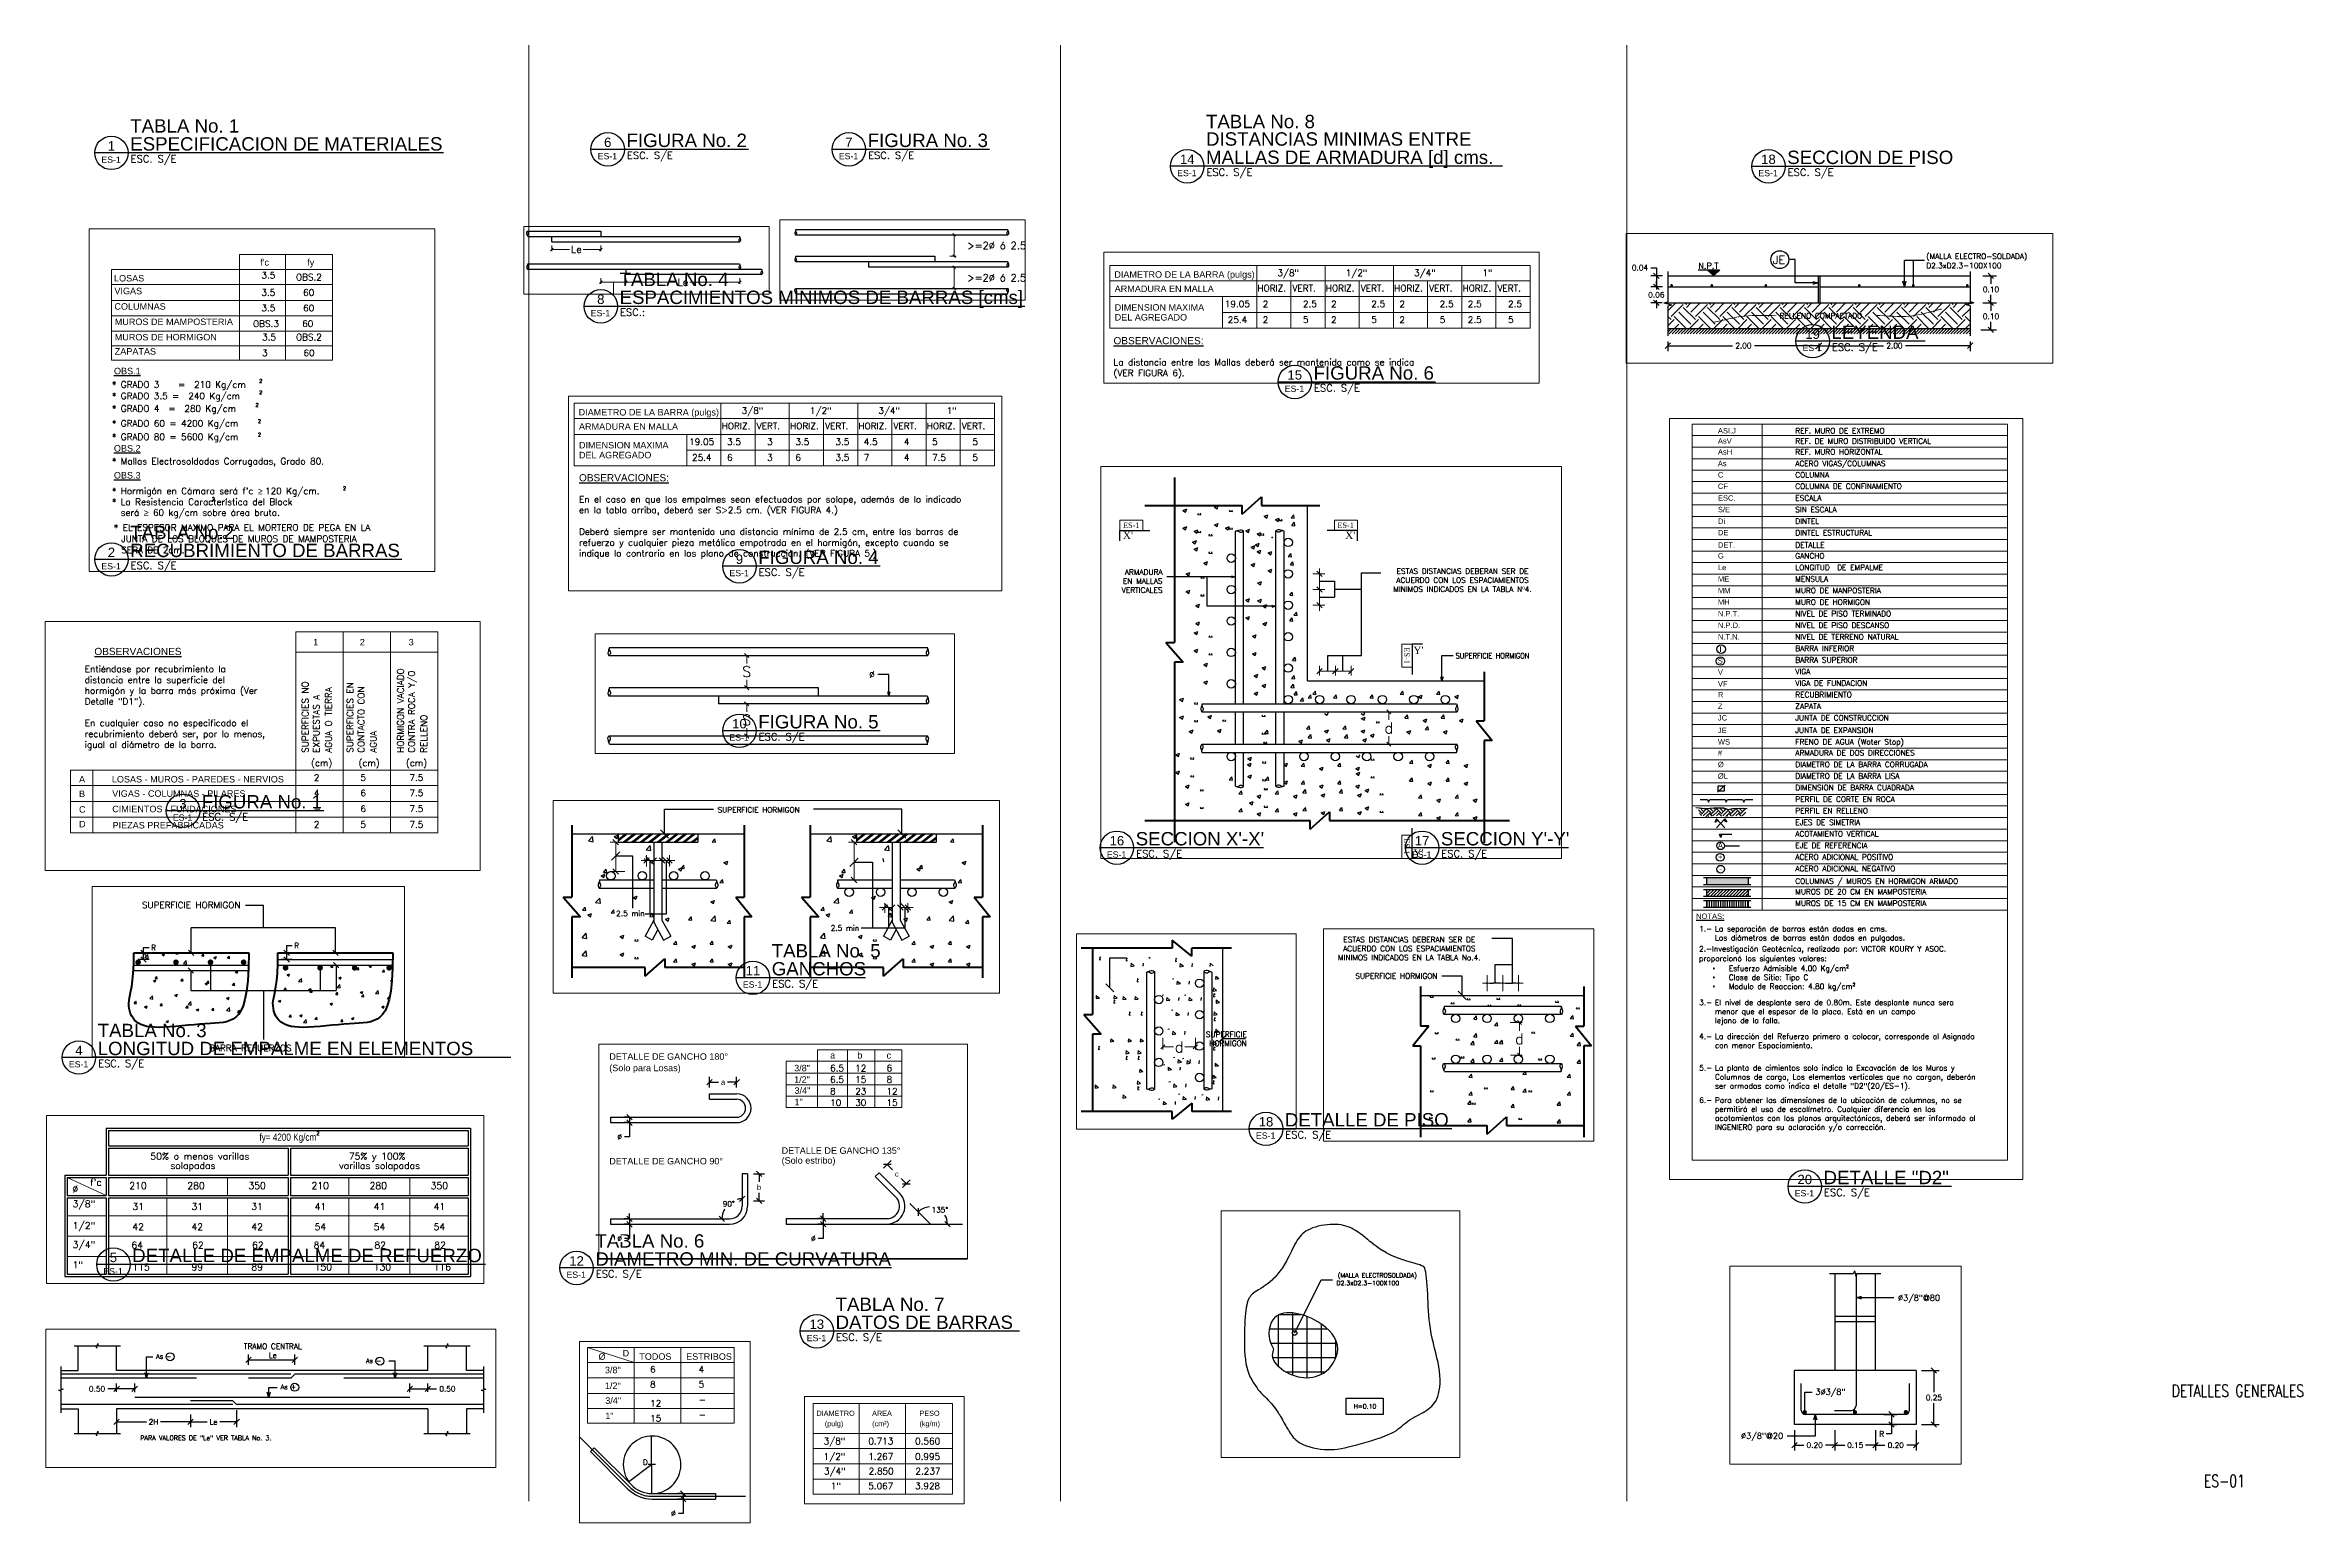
# Paper-space layout 'ES-01' of a CAD drawing. Header units: millimetres. Extents: x 427.221 to 428.058, y 263.343 to 263.89.
# The model-space entities are those that its viewports show. They can reach past a viewport. Long polylines and large blocks are cut down to what shows.
import ezdxf
from ezdxf.enums import TextEntityAlignment as Align

# ---------------------------------------------------------------- set-up
doc = ezdxf.new("R2010")
doc.units = ezdxf.units.MM
doc.header["$PDMODE"] = 3
doc.linetypes.add('DASHED2', pattern=[9.525, 6.35, -3.175])
doc.linetypes.add('HIDDEN2', pattern=[0.1875, 0.125, -0.0625])
doc.layers.get('0').update_dxf_attribs({"lineweight": 0})
for name, color, linetype in [('ACERO', 5, 'Continuous'), ('DETALLES', 7, 'Continuous'), ('DIMTEXTO', 4, 'Continuous'), ('HATCH', 8, 'Continuous'), ('SANITARIOS', 4, 'Continuous'), ('SECCION', 1, 'Continuous'), ('Texto', 4, 'Continuous'), ('textos', 7, 'Continuous'), ('vp', 1, 'Continuous')]:
    doc.layers.add(name, color=color, linetype=linetype)
doc.layers.add('COLUMNAS', color=7, linetype='Continuous', lineweight=18)
doc.layers.add('DIM', color=7, linetype='Continuous', lineweight=15)
doc.layers.add('NOT TO PLOT', color=7, linetype='Continuous', plot=False)
doc.styles.add('Arch-Dim', font='romans.shx', dxfattribs={"width": 0.75})
doc.styles.add('arial', font='arial.ttf')
doc.styles.add('ROMANC', font='romanc.shx')
doc.styles.add('ROMANS', font='romans.shx', dxfattribs={"height": 0.11})
doc.styles.add('SIMPLEX', font='SIMPLEX', dxfattribs={"height": 0.2})
doc.styles.add('SMPLEX', font='simplex.shx')
doc.styles.add('TIMES', font='times.ttf')
doc.styles.add('TITULOS', font='arial.ttf')
doc.dimstyles.new('DIM-10', dxfattribs={"dimscale": 0.1, "dimtxt": 0.2, "dimasz": 0.2, "dimexe": 0.2, "dimexo": 0.2, "dimgap": 0.1, "dimtad": 0, "dimtih": 1, "dimtoh": 1, "dimzin": 0, "dimdsep": 46, "dimtxsty": 'SMPLEX', "dimblk": 'OBLIQUE', "dimcen": 0.2, "dimclrd": 4, "dimclre": 4, "dimclrt": 4, "dimadec": 0, "dimazin": 0, "dimtfac": 1, "dimtmove": 0, "dimatfit": 3, "dimldrblk": 'OPEN30', "dimfxl": 1, "dimtolj": 1, "dimtzin": 0, "dimarcsym": 0})
doc.dimstyles.new('DIM-30', dxfattribs={"dimscale": 0.35, "dimtxt": 0.2, "dimasz": 0.2, "dimexe": 0.2, "dimexo": 0.2, "dimgap": 0.1, "dimtad": 0, "dimtih": 1, "dimtoh": 1, "dimzin": 0, "dimdsep": 46, "dimtxsty": 'SMPLEX', "dimblk1": 'OBLIQUE', "dimblk2": 'OBLIQUE', "dimsah": 1, "dimcen": 0.2, "dimclrd": 4, "dimclre": 4, "dimclrt": 4, "dimadec": 0, "dimazin": 0, "dimtfac": 1, "dimtmove": 0, "dimatfit": 3, "dimldrblk": 'OPEN30', "dimfxl": 1, "dimtolj": 1, "dimtzin": 0, "dimarcsym": 0})
doc.dimstyles.new('DIM-50', dxfattribs={"dimscale": 0.5, "dimtxt": 0.2, "dimasz": 0.15, "dimexe": 0.1, "dimexo": 0.2, "dimgap": 0.1, "dimtad": 0, "dimtih": 1, "dimtoh": 1, "dimzin": 0, "dimdsep": 46, "dimtxsty": 'SIMPLEX', "dimblk": 'OBLIQUE', "dimcen": 0.2, "dimclrd": 256, "dimclre": 256, "dimclrt": 256, "dimadec": 0, "dimazin": 0, "dimtfac": 1, "dimtmove": 0, "dimatfit": 3, "dimldrblk": 'OPEN30', "dimfxl": 1, "dimtolj": 1, "dimtzin": 0, "dimlwd": -1, "dimlwe": -1, "dimarcsym": 0})
doc.dimstyles.new('DIM-75', dxfattribs={"dimscale": 0.75, "dimtxt": 0.2, "dimasz": 0.2, "dimexe": 0.2, "dimexo": 0.2, "dimgap": 0.1, "dimtad": 0, "dimtih": 1, "dimtoh": 1, "dimzin": 0, "dimdsep": 46, "dimtxsty": 'SMPLEX', "dimblk1": 'OBLIQUE', "dimblk2": 'OBLIQUE', "dimsah": 1, "dimcen": 0.2, "dimclrd": 4, "dimclre": 4, "dimclrt": 4, "dimadec": 0, "dimazin": 0, "dimtfac": 1, "dimtmove": 0, "dimatfit": 3, "dimldrblk": 'OBLIQUE', "dimfxl": 0.2, "dimfxlon": 1, "dimtfill": 1, "dimtolj": 1, "dimtzin": 0, "dimarcsym": 0})
doc.dimstyles.new('DIMENSION-10', dxfattribs={"dimscale": 0.1, "dimtxt": 0.2, "dimasz": 0.2, "dimexe": 0.2, "dimexo": 0.2, "dimgap": 0.1, "dimtad": 0, "dimtih": 1, "dimtoh": 1, "dimzin": 0, "dimdsep": 46, "dimtxsty": 'SMPLEX', "dimblk1": 'OBLIQUE', "dimblk2": 'OBLIQUE', "dimsah": 1, "dimcen": 0.2, "dimclrd": 4, "dimclre": 4, "dimclrt": 4, "dimadec": 0, "dimazin": 0, "dimtfac": 1, "dimtmove": 0, "dimatfit": 3, "dimldrblk": 'OPEN30', "dimfxl": 1, "dimtolj": 1, "dimtzin": 0, "dimarcsym": 0})

psp = doc.layouts.new('ES-01')

# ---------------------------------------------------------------- texts
at = {"char_height": 0.0045, "width": 0.103134, "attachment_point": 1, "style": 'Arch-Dim'}
for s, insert in [('\\pi0.02449;DETALLES GENERALES', (427.9845, 263.3941)), ('ES-01', (428.02094, 263.36072))]:
    psp.add_mtext(s, dxfattribs=dict(at, insert=insert))

msp = doc.modelspace()

# ---------------------------------------------------------------- texts
at = {"layer": 'DETALLES', "color": 1, "style": 'SMPLEX'}
msp.add_text('D', height=0.15, dxfattribs=at).set_placement((68.6421, 102.7417))
at = {"layer": 'DIMTEXTO', "style": 'SIMPLEX'}
for s, insert, char_height, attachment_point in [('RELLENO COMPACTADO', (83.0419, 103.2622), 0.02, 7), ('{\\Fromans|c0;\\C4;(MALLA ELECTROSOLDADA)}', (84.7237, 97.0022), 0.1, 5), ('{\\C4;D2.3xD2.3-100X100}', (84.5122, 96.8473), 0.1, 5), ('{\\Fromans|c0;\\C4;H=0.10}', (84.4492, 94.109), 0.1, 5)]:
    msp.add_mtext(s, dxfattribs=dict(at, insert=insert, char_height=char_height, attachment_point=attachment_point))
at = {"layer": 'Texto', "color": 1, "style": 'SIMPLEX'}
for s, height, p in [('* EL ESPESOR MAXIMO PARA EL MORTERO DE PEGA EN LA', 0.18, (56.8944, 127.8334)), ('  JUNTA DE LOS BLOQUES DE MUROS DE MAMPOSTERIA', 0.18, (56.854, 127.5208)), ('  SERA DE 2cm.', 0.18, (56.854, 127.2124)), ('2.-Investigación Geotécnica, realizada por: VICTOR KOURY Y ASOC.', 0.15, (95.693, 113.0339)), ('proporcionó los siguientes valores:', 0.15, (95.693, 112.7653))]:
    msp.add_text(s, height=height, dxfattribs=at).set_placement(p)
at = {"layer": 'textos', "color": 1}
for s, height, style, p in [("f'c", 0.18, 'TITULOS', (60.9623, 135.1983)), ('fy', 0.18, 'TITULOS', (62.2682, 135.1983)), ('3.5', 0.18, 'SIMPLEX', (60.9947, 134.837)), ('OBS.2', 0.18, 'SIMPLEX', (61.9554, 134.7876)), ('LOSAS', 0.18, 'TITULOS', (56.9014, 134.7578)), ('VIGAS', 0.18, 'TITULOS', (56.9118, 134.4039)), ('3.5', 0.18, 'SIMPLEX', (60.9947, 134.3597)), ('60', 0.18, 'SIMPLEX', (62.156, 134.3597)), ('COLUMNAS', 0.18, 'TITULOS', (56.9118, 133.9745)), ('3.5', 0.18, 'SIMPLEX', (60.9947, 133.9302)), ('60', 0.18, 'SIMPLEX', (62.156, 133.9302)), ('MUROS DE MAMPOSTERIA', 0.18, 'TITULOS', (56.9218, 133.5486)), ('OBS.3', 0.18, 'SIMPLEX', (60.7626, 133.4946)), ('60', 0.18, 'SIMPLEX', (62.1298, 133.4946)), ('MUROS DE HORMIGON', 0.18, 'TITULOS', (56.9218, 133.1214)), ('3.5', 0.18, 'SIMPLEX', (61.0155, 133.1227)), ('OBS.2', 0.18, 'SIMPLEX', (61.9554, 133.1227)), ('3/8"', 0.18, 'SIMPLEX', (71.3385, 132.9297)), ('1/2"', 0.18, 'SIMPLEX', (73.2376, 132.9297)), ('3/4"', 0.18, 'SIMPLEX', (75.1367, 132.9297)), ('DIAMETRO DE LA BARRA (pulgs)', 0.18, 'TITULOS', (66.8117, 132.8853)), ('1"', 0.18, 'SIMPLEX', (77.0358, 132.9297)), ('ZAPATAS', 0.18, 'TITULOS', (56.9218, 132.7265)), ('3', 0.18, 'SIMPLEX', (61.0114, 132.6823)), ('60', 0.18, 'SIMPLEX', (62.166, 132.6823)), ('ARMADURA EN MALLA', 0.18, 'TITULOS', (66.8217, 132.4879)), ('HORIZ.', 0.18, 'SIMPLEX', (70.7885, 132.5036)), ('VERT.', 0.18, 'SIMPLEX', (71.7591, 132.5036)), ('HORIZ.', 0.18, 'SIMPLEX', (72.6876, 132.5036)), ('VERT.', 0.18, 'SIMPLEX', (73.6582, 132.5036)), ('HORIZ.', 0.18, 'SIMPLEX', (74.5867, 132.5036)), ('VERT.', 0.18, 'SIMPLEX', (75.5573, 132.5036)), ('HORIZ.', 0.18, 'SIMPLEX', (76.4858, 132.5036)), ('VERT.', 0.18, 'SIMPLEX', (77.4564, 132.5036)), ('%%UOBS.1', 0.18, 'TITULOS', (56.8999, 132.1814)), ('19.05', 0.18, 'SIMPLEX', (69.8826, 132.0664)), ('3.5', 0.18, 'SIMPLEX', (70.9341, 132.0664)), ('3', 0.18, 'SIMPLEX', (72.0503, 132.0664)), ('3.5', 0.18, 'SIMPLEX', (72.8332, 132.0664)), ('3.5', 0.18, 'SIMPLEX', (73.9494, 132.0664)), ('4.5', 0.18, 'SIMPLEX', (74.7323, 132.0664)), ('4', 0.18, 'SIMPLEX', (75.8485, 132.0664)), ('5', 0.18, 'SIMPLEX', (76.6314, 132.0664)), ('5', 0.18, 'SIMPLEX', (77.7476, 132.0664)), ('DIMENSION MAXIMA ', 0.18, 'TITULOS', (66.8217, 131.9708)), ('2', 0.1, 'SIMPLEX', (60.9338, 131.9416)), ('* GRADO 3   =  210 Kg/cm', 0.18, 'SIMPLEX', (56.8428, 131.8049)), ('DEL AGREGADO', 0.18, 'TITULOS', (66.8217, 131.6961)), ('25.4', 0.18, 'SIMPLEX', (69.9635, 131.6292)), ('6', 0.18, 'SIMPLEX', (70.9341, 131.6292)), ('3', 0.18, 'SIMPLEX', (72.0503, 131.6292)), ('6', 0.18, 'SIMPLEX', (72.8332, 131.6292)), ('3.5', 0.18, 'SIMPLEX', (73.9494, 131.6292)), ('7', 0.18, 'SIMPLEX', (74.7323, 131.6292)), ('4', 0.18, 'SIMPLEX', (75.8485, 131.6292)), ('7.5', 0.18, 'SIMPLEX', (76.6314, 131.6292)), ('5', 0.18, 'SIMPLEX', (77.7476, 131.6292)), ('2', 0.1, 'SIMPLEX', (60.9338, 131.6252)), ('* GRADO 3.5 =  240 Kg/cm', 0.18, 'SIMPLEX', (56.8428, 131.4885)), ('2', 0.1, 'SIMPLEX', (60.832, 131.2764)), ('* GRADO 4  =  280 Kg/cm', 0.18, 'SIMPLEX', (56.8428, 131.1397)), ('%%UOBSERVACIONES:', 0.2, 'TITULOS', (66.8227, 131.0568)), ('3/8"', 0.18, 'SIMPLEX', (86.0248, 131.0061)), ('1/2"', 0.18, 'SIMPLEX', (87.9239, 131.0061)), ('3/4"', 0.18, 'SIMPLEX', (89.823, 131.0061)), ('DIAMETRO DE LA BARRA (pulgs)', 0.18, 'TITULOS', (81.498, 130.9617)), ('1"', 0.18, 'SIMPLEX', (91.7221, 131.0061)), ('* GRADO 60 = 4200 Kg/cm', 0.18, 'SIMPLEX', (56.8428, 130.7271)), ('2', 0.1, 'SIMPLEX', (60.897, 130.8266)), ('ARMADURA EN MALLA', 0.18, 'TITULOS', (81.508, 130.5642)), ('HORIZ.', 0.18, 'SIMPLEX', (85.4748, 130.5799)), ('VERT.', 0.18, 'SIMPLEX', (86.4454, 130.5799)), ('HORIZ.', 0.18, 'SIMPLEX', (87.3739, 130.5799)), ('VERT.', 0.18, 'SIMPLEX', (88.3445, 130.5799)), ('HORIZ.', 0.18, 'SIMPLEX', (89.273, 130.5799)), ('VERT.', 0.18, 'SIMPLEX', (90.2436, 130.5799)), ('HORIZ.', 0.18, 'SIMPLEX', (91.1721, 130.5799)), ('VERT.', 0.18, 'SIMPLEX', (92.1427, 130.5799)), ('* GRADO 80 = 5600 Kg/cm', 0.18, 'SIMPLEX', (56.8428, 130.352)), ('2', 0.1, 'SIMPLEX', (60.897, 130.4515)), ('19.05', 0.18, 'SIMPLEX', (84.5689, 130.1427)), ('2', 0.18, 'SIMPLEX', (85.6204, 130.1427)), ('2.5', 0.18, 'SIMPLEX', (86.7366, 130.1427)), ('2', 0.18, 'SIMPLEX', (87.5195, 130.1427)), ('2.5', 0.18, 'SIMPLEX', (88.6357, 130.1427)), ('2', 0.18, 'SIMPLEX', (89.4186, 130.1427)), ('2.5', 0.18, 'SIMPLEX', (90.5348, 130.1427)), ('2.5', 0.18, 'SIMPLEX', (91.3177, 130.1427)), ('2.5', 0.18, 'SIMPLEX', (92.4339, 130.1427)), ('%%UOBS.2', 0.18, 'TITULOS', (56.8973, 130.0333)), ('DIMENSION MAXIMA ', 0.18, 'TITULOS', (81.508, 130.0472)), ('DEL AGREGADO', 0.18, 'TITULOS', (81.508, 129.7725)), ('25.4', 0.18, 'SIMPLEX', (84.6498, 129.7056)), ('2', 0.18, 'SIMPLEX', (85.6204, 129.7056)), ('5', 0.18, 'SIMPLEX', (86.7366, 129.7056)), ('2', 0.18, 'SIMPLEX', (87.5195, 129.7056)), ('5', 0.18, 'SIMPLEX', (88.6357, 129.7056)), ('2', 0.18, 'SIMPLEX', (89.4186, 129.7056)), ('5', 0.18, 'SIMPLEX', (90.5348, 129.7056)), ('2.5', 0.18, 'SIMPLEX', (91.3177, 129.7056)), ('5', 0.18, 'SIMPLEX', (92.4339, 129.7056)), ('* Mallas Electrosoldadas Corrugadas, Grado 80.', 0.18, 'SIMPLEX', (56.8403, 129.6771)), ('%%UOBS.3', 0.18, 'TITULOS', (56.8973, 129.2857)), ('%%UOBSERVACIONES:', 0.2, 'TITULOS', (81.4753, 129.1139)), ('2', 0.1, 'SIMPLEX', (63.2597, 128.9603)), ('2', 0.1, 'SIMPLEX', (59.6169, 128.6678)), ('ASI,J', 0.15, 'arial', (96.217, 127.4195)), ('REF. MURO DE EXTREMO', 0.15, 'SIMPLEX', (98.3669, 127.4195)), ('AsV', 0.15, 'arial', (96.217, 127.1326)), ('REF. DE MURO DISTRIBUIDO VERTICAL', 0.15, 'SIMPLEX', (98.3669, 127.1326)), ('AsH', 0.15, 'arial', (96.217, 126.8314)), ('REF. MURO HORIZONTAL', 0.15, 'SIMPLEX', (98.3669, 126.8314)), ('ACERO VIGAS/COLUMNAS', 0.15, 'SIMPLEX', (98.3669, 126.5102)), ('As', 0.15, 'arial', (96.2138, 126.5102)), ('C', 0.15, 'arial', (96.217, 126.1941)), ('COLUMNA', 0.15, 'SIMPLEX', (98.3669, 126.1941)), ('CF', 0.15, 'arial', (96.217, 125.8781)), ('COLUMNA DE CONFINAMIENTO', 0.15, 'SIMPLEX', (98.3669, 125.8781)), ('ESC.', 0.15, 'arial', (96.217, 125.5517)), ('ESCALA', 0.15, 'SIMPLEX', (98.3669, 125.5517)), ('S/E', 0.15, 'arial', (96.217, 125.2304)), ('SIN ESCALA', 0.15, 'SIMPLEX', (98.3669, 125.2304)), ('Di', 0.15, 'arial', (96.217, 124.9092)), ('DINTEL', 0.15, 'SIMPLEX', (98.3669, 124.9092)), ('DE', 0.15, 'arial', (96.217, 124.5879)), ('DINTEL ESTRUCTURAL', 0.15, 'SIMPLEX', (98.3669, 124.5879)), ('DET.', 0.15, 'arial', (96.217, 124.2464)), ('DETALLE', 0.15, 'SIMPLEX', (98.3669, 124.2464)), ('G', 0.15, 'arial', (96.217, 123.9454)), ('GANCHO   ', 0.15, 'SIMPLEX', (98.3669, 123.9454)), ('Le', 0.15, 'arial', (96.217, 123.6242)), ('LONGITUD  DE EMPALME', 0.15, 'SIMPLEX', (98.3669, 123.6242)), ('ME', 0.15, 'arial', (96.217, 123.3029)), ('MENSULA', 0.15, 'SIMPLEX', (98.3669, 123.3029)), ('MM', 0.15, 'arial', (96.217, 122.9817)), ('MURO DE MANPOSTERIA', 0.15, 'SIMPLEX', (98.3669, 122.9817)), ('1', 0.18, 'TITULOS', (61.4709, 122.8559)), ('2', 0.18, 'TITULOS', (62.7655, 122.8559)), ('3', 0.18, 'TITULOS', (64.1242, 122.8559)), ('%%UOBSERVACIONES', 0.2, 'TITULOS', (55.3922, 122.5883)), ('MH', 0.15, 'arial', (96.217, 122.6604)), ('MURO DE HORMIGON', 0.15, 'SIMPLEX', (98.3669, 122.6604)), ('N.P.T.', 0.15, 'arial', (96.217, 122.3392)), ('NIVEL DE PISO TERMINADO', 0.15, 'SIMPLEX', (98.3669, 122.3392)), ('N.P.D.', 0.15, 'arial', (96.217, 122.0179)), ('NIVEL DE PISO DESCANSO', 0.15, 'SIMPLEX', (98.3669, 122.0179)), ('N.T.N.', 0.15, 'arial', (96.217, 121.6967)), ('NIVEL DE TERRENO NATURAL', 0.15, 'SIMPLEX', (98.3669, 121.6967)), ('BARRA INFERIOR', 0.15, 'SIMPLEX', (98.3669, 121.3754)), ('I', 0.15, 'ROMANC', (96.2647, 121.3512)), ('S', 0.15, 'arial', (96.2143, 121.0302)), ('BARRA SUPERIOR', 0.15, 'SIMPLEX', (98.3669, 121.0542)), ('V', 0.15, 'arial', (96.217, 120.7191)), ('VIGA ', 0.15, 'SIMPLEX', (98.3669, 120.7329)), ('VF', 0.15, 'arial', (96.217, 120.391)), ('VIGA DE FUNDACION ', 0.15, 'SIMPLEX', (98.3669, 120.4117)), ('R', 0.15, 'arial', (96.217, 120.0904)), ('RECUBRIMIENTO', 0.15, 'SIMPLEX', (98.3669, 120.0904)), ('Z', 0.15, 'arial', (96.217, 119.7692)), ('ZAPATA', 0.15, 'SIMPLEX', (98.3669, 119.7692)), ('(cm)', 0.18, 'SIMPLEX', (61.4152, 119.5026)), ('(cm)', 0.18, 'SIMPLEX', (62.7319, 119.5026)), ('(cm)', 0.18, 'SIMPLEX', (64.0487, 119.5026)), ('JC', 0.15, 'arial', (96.217, 119.448)), ('JUNTA DE CONSTRUCCION', 0.15, 'SIMPLEX', (98.3669, 119.448)), ('2', 0.18, 'SIMPLEX', (61.4908, 119.0941)), ('5', 0.18, 'SIMPLEX', (62.7854, 119.0941)), ('7.5', 0.18, 'SIMPLEX', (64.1441, 119.0941)), ('JE', 0.15, 'arial', (96.217, 119.1017)), ('JUNTA DE EXPANSION', 0.15, 'SIMPLEX', (98.3669, 119.1017)), ('A', 0.18, 'TITULOS', (54.9672, 119.0497)), ('LOSAS - MUROS - PAREDES - NERVIOS', 0.18, 'TITULOS', (55.8789, 119.0497)), ('WS', 0.15, 'arial', (96.217, 118.7805)), ('FRENO DE AGUA (Water Stop)', 0.15, 'SIMPLEX', (98.3669, 118.7805)), ('VIGAS - COLUMNAS - PILARES', 0.18, 'TITULOS', (55.8889, 118.6522)), ('4', 0.18, 'SIMPLEX', (61.4908, 118.6679)), ('6', 0.18, 'SIMPLEX', (62.7854, 118.6679)), ('7.5', 0.18, 'SIMPLEX', (64.1441, 118.6679)), ('B', 0.18, 'TITULOS', (54.9672, 118.6424)), ('#', 0.15, 'arial', (96.217, 118.4741)), ('ARMADURA DE DOS DIRECCIONES', 0.15, 'SIMPLEX', (98.3669, 118.4741)), ('6', 0.18, 'SIMPLEX', (62.7854, 118.2307)), ('7.5', 0.18, 'SIMPLEX', (64.1441, 118.2307)), ('C', 0.18, 'TITULOS', (54.9672, 118.2116)), ('CIMIENTOS - FUNDACIONES', 0.18, 'TITULOS', (55.8889, 118.2232)), ('-', 0.18, 'SIMPLEX', (61.4908, 118.2307)), ('%%C', 0.15, 'arial', (96.217, 118.1529)), ('DIAMETRO DE LA BARRA CORRUGADA', 0.15, 'SIMPLEX', (98.3669, 118.1529)), ('D', 0.18, 'TITULOS', (54.9672, 117.8043)), ('PIEZAS PREFABRICADAS', 0.18, 'TITULOS', (55.8989, 117.7724)), ('2', 0.18, 'SIMPLEX', (61.4908, 117.7936)), ('5', 0.18, 'SIMPLEX', (62.7854, 117.7936)), ('7.5', 0.18, 'SIMPLEX', (64.1441, 117.7936)), ('%%CL', 0.15, 'arial', (96.217, 117.8316)), ('DIAMETRO DE LA BARRA LISA', 0.15, 'SIMPLEX', (98.3669, 117.8316)), ('DIMENSION DE BARRA CUADRADA', 0.15, 'SIMPLEX', (98.3669, 117.5104)), ('PERFIL DE CORTE EN ROCA', 0.15, 'SIMPLEX', (98.3669, 117.1891)), ('PERFIL EN RELLENO', 0.15, 'SIMPLEX', (98.3669, 116.8679)), ('EJES DE SIMETRIA', 0.15, 'SIMPLEX', (98.3669, 116.5466)), ('ACOTAMIENTO VERTICAL', 0.15, 'SIMPLEX', (98.3669, 116.2254)), ('A', 0.15, 'arial', (96.217, 115.9041)), ('EJE DE REFERENCIA', 0.15, 'SIMPLEX', (98.3669, 115.9041)), ('ACERO ADICIONAL POSITIVO', 0.15, 'SIMPLEX', (98.3669, 115.5829)), ('+', 0.15, 'arial', (96.217, 115.5829)), ('ACERO ADICIONAL NEGATIVO', 0.15, 'SIMPLEX', (98.3669, 115.2616)), ('-', 0.15, 'arial', (96.2584, 115.2616)), ('COLUMNAS / MUROS EN HORMIGON ARMADO', 0.15, 'SIMPLEX', (98.3669, 114.912)), ('MUROS DE 20 CM EN MAMPOSTERIA', 0.15, 'SIMPLEX', (98.3669, 114.6191)), ('MUROS DE 15 CM EN MAMPOSTERIA', 0.15, 'SIMPLEX', (98.3669, 114.2979)), ('%%UNOTAS:', 0.15, 'arial', (95.6118, 113.9382)), ('b', 0.18, 'TITULOS', (75.0084, 113.5731)), ('1.-', 0.15, 'SIMPLEX', (95.6984, 113.591)), ('DETALLE DE GANCHO 180%%d', 0.18, 'TITULOS', (68.1177, 113.5383)), ('a', 0.18, 'TITULOS', (74.2537, 113.5731)), ('c', 0.18, 'TITULOS', (75.8222, 113.5731)), ('(Solo para Losas)', 0.18, 'TITULOS', (68.1177, 113.2215)), ('3/8"', 0.18, 'TITULOS', (73.2538, 113.2169)), ('6.5', 0.18, 'SIMPLEX', (74.2537, 113.2169)), ('12', 0.18, 'SIMPLEX', (74.9514, 113.2169)), ('6', 0.18, 'SIMPLEX', (75.8222, 113.2169)), ('1/2"', 0.18, 'TITULOS', (73.2538, 112.8998)), ('6.5', 0.18, 'SIMPLEX', (74.2537, 112.8998)), ('15', 0.18, 'SIMPLEX', (74.9514, 112.8998)), ('8', 0.18, 'SIMPLEX', (75.8222, 112.8998)), ('3/4"', 0.18, 'TITULOS', (73.2638, 112.5928)), ('8', 0.18, 'SIMPLEX', (74.2537, 112.5732)), ('23', 0.18, 'SIMPLEX', (74.9514, 112.5732)), ('12', 0.18, 'SIMPLEX', (75.8222, 112.5732)), ('1"', 0.18, 'TITULOS', (73.2638, 112.2766)), ('10', 0.18, 'SIMPLEX', (74.2537, 112.257)), ('30', 0.18, 'SIMPLEX', (74.9514, 112.257)), ('15', 0.18, 'SIMPLEX', (75.8222, 112.257)), ('3.-', 0.15, 'SIMPLEX', (95.6984, 111.5433)), ('DETALLE DE GANCHO 135%%d', 0.18, 'TITULOS', (72.9062, 110.9269)), ('DETALLE DE GANCHO 90%%d', 0.18, 'TITULOS', (68.1177, 110.6331)), ('(Solo estribo)', 0.18, 'TITULOS', (72.9062, 110.653)), ('4.-', 0.15, 'SIMPLEX', (95.6984, 110.6038)), ('5.-', 0.15, 'SIMPLEX', (95.6984, 109.7268)), ('BARRA REFUERZOS', 0.18, 'SIMPLEX', (59.4538, 109.1695)), ('6.-', 0.15, 'SIMPLEX', (95.6984, 108.8306)), ('D', 0.18, 'TITULOS', (68.0782, 105.7556)), ('%%C', 0.18, 'TITULOS', (67.4093, 105.6634)), ('TODOS', 0.18, 'TITULOS', (68.5415, 105.6634)), ('ESTRIBOS', 0.18, 'TITULOS', (69.8431, 105.6634)), ('DIAMETRO', 0.144, 'TITULOS', (75.0726, 105.584)), ('AREA', 0.144, 'TITULOS', (76.6187, 105.584)), ('PESO', 0.144, 'TITULOS', (77.9335, 105.584)), ('3/8"', 0.18, 'TITULOS', (67.5871, 105.2882)), ('6', 0.18, 'SIMPLEX', (68.8414, 105.3072)), ('4', 0.18, 'SIMPLEX', (70.1891, 105.3072)), ('(pulg)', 0.144, 'TITULOS', (75.3038, 105.2954)), ('(cm²)', 0.144, 'TITULOS', (76.6187, 105.2954)), ('(kg/m)', 0.144, 'TITULOS', (77.9335, 105.2954)), ('1/2"', 0.18, 'TITULOS', (67.5871, 104.8521)), ('8', 0.18, 'SIMPLEX', (68.8414, 104.8902)), ('5', 0.18, 'SIMPLEX', (70.1891, 104.8902)), ('3/8"', 0.18, 'SIMPLEX', (75.2705, 104.794)), ('0.713', 0.18, 'SIMPLEX', (76.5118, 104.794)), ('0.560', 0.18, 'SIMPLEX', (77.8127, 104.794)), ('3/4"', 0.18, 'TITULOS', (67.5971, 104.4402)), ('12', 0.18, 'SIMPLEX', (68.8414, 104.3635)), ('-', 0.18, 'SIMPLEX', (70.1891, 104.4635)), ('1/2"', 0.18, 'SIMPLEX', (75.2705, 104.3645)), ('1.267', 0.18, 'SIMPLEX', (76.5118, 104.3645)), ('0.995', 0.18, 'SIMPLEX', (77.8127, 104.3645)), ('1"', 0.18, 'TITULOS', (67.5971, 104.0146)), ('15', 0.18, 'SIMPLEX', (68.8414, 103.9474)), ('-', 0.18, 'SIMPLEX', (70.1891, 104.0474)), ('3/4"', 0.18, 'SIMPLEX', (75.2796, 103.9597)), ('2.850', 0.18, 'SIMPLEX', (76.5209, 103.9597)), ('2.237', 0.18, 'SIMPLEX', (77.8218, 103.9597)), ('1"', 0.18, 'SIMPLEX', (75.4718, 103.5487)), ('5.067', 0.18, 'SIMPLEX', (76.5109, 103.5487)), ('3.928', 0.18, 'SIMPLEX', (77.8118, 103.5487))]:
    msp.add_text(s, height=height, dxfattribs=dict(at, style=style)).set_placement(p)
at = {"layer": 'textos'}
for s, height, style, width, p in [('fy= 4200 Kg/cm', 0.067568, 'arial', 0.8, (97.2359, 133.2539)), ('SUPERFICIE HORMIGON', 0.1, 'ROMANS', 0.85, (89.2619, 120.9388))]:
    msp.add_text(s, height=height, dxfattribs=dict(at, style=style, width=width)).set_placement(p)
at = {"layer": 'textos', "style": 'SIMPLEX'}
for s, height, p in [('2', 0.0338, (97.7638, 133.3075)), ('50% o menos varillas', 0.0625, (96.2262, 133.0799)), ('75% y 100%', 0.0625, (98.0638, 133.0799)), ('solapadas', 0.0625, (96.411, 132.9933)), ('varillas solapadas', 0.0625, (97.9735, 132.9933)), ("f'c", 0.0625, (95.6683, 132.8389)), ('%%c', 0.0625, (95.5041, 132.7768)), ('210 ', 0.0625, (96.0312, 132.8079)), ('280', 0.0625, (96.5687, 132.8079)), ('350', 0.0625, (97.1342, 132.8079)), ('210 ', 0.0625, (97.7187, 132.8079)), ('280', 0.0625, (98.2562, 132.8079)), ('350', 0.0625, (98.8217, 132.8079)), ('3/8"', 0.0625, (95.5068, 132.639)), ('31', 0.0625, (96.0596, 132.6143)), ('31', 0.0625, (96.6068, 132.6143)), ('31', 0.0625, (97.1614, 132.6143)), ('41', 0.0625, (97.7471, 132.6143)), ('41', 0.0625, (98.2943, 132.6143)), ('41', 0.0625, (98.8489, 132.6143)), ('1/2"', 0.0625, (95.5068, 132.438)), ('42', 0.0625, (96.0596, 132.4268)), ('42', 0.0625, (96.6068, 132.4268)), ('42', 0.0625, (97.1614, 132.4268)), ('54', 0.0625, (97.7471, 132.4268)), ('54', 0.0625, (98.2943, 132.4268)), ('54', 0.0625, (98.8489, 132.4268)), ('3/4"', 0.0625, (95.5068, 132.2619)), ('64', 0.0625, (96.0503, 132.2575)), ('62', 0.0625, (96.6134, 132.2575)), ('62', 0.0625, (97.168, 132.2575)), ('84', 0.0625, (97.7378, 132.2575)), ('82', 0.0625, (98.3009, 132.2575)), ('82', 0.0625, (98.8555, 132.2575)), ('1"', 0.0625, (95.5068, 132.0744)), ('115', 0.0625, (96.0599, 132.0543)), ('99', 0.0625, (96.6068, 132.0543)), ('89', 0.0625, (97.1614, 132.0543)), ('150', 0.0625, (97.7474, 132.0543)), ('130', 0.0625, (98.2943, 132.0543)), ('116', 0.0625, (98.8489, 132.0543)), ('SUPERFICIE HORMIGON', 0.1, (71.3455, 120.5826))]:
    msp.add_text(s, height=height, dxfattribs=at).set_placement(p)
at = {"layer": 'textos', "ltscale": 0.5, "style": 'TIMES'}
for height, rotation, p in [(0.1, 360, (83.2537, 123.4045)), (0.09998, 270, (88.3595, 120.9912)), (0.09998, 270, (88.3595, 117.4573))]:
    msp.add_text('ES-1', height=height, rotation=rotation, dxfattribs=at).set_placement(p, align=Align.MIDDLE_CENTER)
msp.add_text('ES-1', height=0.1, dxfattribs=at).set_placement((87.2236, 123.4045), align=Align.MIDDLE_CENTER)
msp.add_text("X'", height=0.1375, dxfattribs=at).set_placement((83.0993, 123.2879), align=Align.TOP_LEFT)
for s, height, p in [("X'", 0.1375, (87.4028, 123.2879)), ("Y'", 0.13747, (88.6667, 121.1589))]:
    msp.add_text(s, height=height, dxfattribs=at).set_placement(p, align=Align.TOP_RIGHT)
at = {"layer": 'textos', "color": 1, "style": 'SIMPLEX'}
for s, p in [('HORMIGON VACIADO', (63.9871, 119.8737)), ('CONTRA ROCA Y/O', (64.2947, 119.8737)), ('SUPERFICIES NO', (61.3396, 119.8737)), ('SUPERFICIES EN', (62.5841, 119.8737)), ('AGUA O TIERRA', (61.9857, 119.8737)), ('CONTACTO CON', (62.8918, 119.8737)), ('EXPUESTAS A', (61.6473, 119.8737)), ('RELLENO', (64.6332, 119.8737)), ('AGUA ', (63.2303, 119.8737))]:
    msp.add_text(s, height=0.18, rotation=90, dxfattribs=at).set_placement(p)
at = {"layer": 'textos', "ltscale": 0.5, "style": 'TIMES'}
msp.add_text("Y'", height=0.13747, dxfattribs=at).set_placement((88.6667, 117.2288), align=Align.BOTTOM_RIGHT)
at = {"layer": 'textos', "lineweight": -2, "style": 'SIMPLEX'}
msp.add_text('∅3/8"@80', height=0.022, dxfattribs=at).set_placement((-69.195, 10.8581))
at = {"layer": 'textos', "color": 1, "attachment_point": 1, "style": 'SIMPLEX'}
for s, insert, char_height, width in [('En el caso en que los empalmes sean efectuados por solape, además de lo indicado en la tabla arriba, deberá ser S>2.5 cm. (VER FIGURA 4.)\\P\\PDeberá siempre ser mantenida una distancia mínima de 2.5 cm, entre las barras de refuerzo y cualquier pieza metálica empotrada en el hormigón, excepto cuando se indique lo contrario en los plano de construcción. (VER FIGURA 5.)', (66.8227, 130.6494), 0.18, 11.5268), ('La distancia entre las Mallas deberá ser mantenida como se indica (VER FIGURA 6).', (81.4753, 128.7065), 0.18, 9.666197), ('Entiéndase por recubrimiento la distancia entre la superficie del hormigón y la barra más próxima (Ver Detalle "D1").\\P\\PEn cualquier caso no especificado el recubrimiento deberá ser, por lo menos, igual al diámetro de la barra.', (55.1256, 122.2912), 0.18, 5.445584), ('La separación de barras están dadas en cms.\\PLos diámetros de barras están dados en pulgadas.', (96.1361, 113.741), 0.15, 7.925721), ('\\pi-0.45,l0.45,t0.45,4.35;{\\fSymbol|b0|i0|c2|p18;·^I}Esfuerzo Admisible 4.00 Kg/cm²\\P{\\fSymbol|b0|i0|c2|p18;·^I}Clase de Sitio: Tipo C\\P{\\fSymbol|b0|i0|c2|p18;·^I}Modulo de Reaccion: 4.80 kg/cm²', (96.0681, 112.6409), 0.15, 7.9257), ('El nivel de desplante sera de 0.80m. Este desplante nunca sera menor que el espesor de la placa. Está en un campo\\Plejano de la falla.', (96.1361, 111.6933), 0.15, 7.9257), ('La dirección del Refuerzo primero a colocar, corresponde al Asignado con menor Espaciamiento.', (96.1361, 110.7538), 0.15, 7.9257), ('La planta de cimientos solo indica la Excavación de los Muros y Columnas de carga, Los elementos verticales que no cargan, deberán ser armados como indica el detalle "D2"(20/ES-1).', (96.1361, 109.8768), 0.15, 7.9257), ('Para obtener las dimensiones de la ubicación de columnas, no se permitirá el uso de escalímetro. Cualquier diferencia en los acotamientos con los planos arquitectónicos, deberá ser informado al INGENIERO para su aclaración y/o corrección.', (96.1361, 108.9806), 0.15, 7.9257)]:
    msp.add_mtext(s, dxfattribs=dict(at, insert=insert, char_height=char_height, width=width))
at = {"layer": 'textos', "color": 1, "char_height": 0.18, "style": 'SIMPLEX'}
for s, insert, attachment_point in [("* Hormigón en Cámara será f'c {\\fSymbol|b0|i0|c2|p18;³ }120 Kg/cm.\\P* La Resistencia Característica del Block\\P  será {\\fSymbol|b0|i0|c2|p18;³} 60 kg/cm sobre área bruta.", (56.8403, 129.0288), 1), ('\\A1;SUPERFICIE HORMIGON', (60.3243, 113.2273), 6)]:
    msp.add_mtext(s, dxfattribs=dict(at, insert=insert, attachment_point=attachment_point))
at = {"layer": 'textos', "style": 'SIMPLEX'}
for s, insert, char_height, attachment_point in [('%%C', (73.4532, 124.3827), 0.12, 5), ('ESTAS DISTANCIAS DEBERAN SER DE\\PACUERDO CON LOS ESPACIAMIENTOS\\PMINIMOS INDICADOS EN LA TABLA Nº4.', (89.3891, 122.3871), 0.1, 5), ('ARMADURA\\PEN MALLAS \\PVERTICALES', (83.8343, 122.3712), 0.1, 6), ('2.5 min', (69.7317, 118.7139), 0.1, 5), ('2.5 min', (73.7054, 118.4444), 0.1, 5), ('ESTAS DISTANCIAS DEBERAN SER DE \\PACUERDO CON LOS ESPACIAMIENTOS\\PMINIMOS INDICADOS EN LA TABLA No.4.', (88.0791, 113.7095), 0.1, 2), ('\\A1;SUPERFICIE HORMIGON', (88.6007, 112.9851), 0.1, 6), ('\\A1;SUPERFICIE\\PHORMIGON', (85.322, 111.6841), 0.1, 6), ('As -', (82.2636, 105.9868), 0.06, 5), ('As -', (84.9836, 105.9293), 0.06, 5), ('As +', (83.8798, 105.5909), 0.06, 5), ('PARA VALORES DE "Le" VER TABLA No. 3.', (81.9592, 104.9602), 0.06, 1), ('{\\LN.P.T}', (82.8157, 103.4572), 0.022, 6), ('JE', (83.0624, 103.4789), 0.03, 6), ('{\\C4;(MALLA ELECTRO-SOLDADA)}', (83.5857, 103.5022), 0.02, 1), ('{\\C4;D2.3xD2.3-100X100}', (83.5857, 103.4678), 0.02, 1), ('3%%C3/8" ', (-69.3898, 10.517), 0.022, 6), ('%%C3/8"@20', (-69.6208, 10.3544), 0.022, 6)]:
    msp.add_mtext(s, dxfattribs=dict(at, insert=insert, char_height=char_height, attachment_point=attachment_point))

# ---------------------------------------------------------------- blocks, each defined once
blk = doc.blocks.new('A$C1FD41CAD')
at = {"layer": 'Texto', "color": 3, "linetype": 'Continuous'}
blk.add_line((0.1292, 0.0062), (0, 0.0062), dxfattribs=at)
blk.add_circle((0.0062, 0.0062), 0.0062, dxfattribs=at)
for tag, p, height, style in [('TITULO1', (0.01316, 0.01373), 0.00495, 'TITULOS'), ('TITULO2', (0.01316, 0.00707), 0.00495, 'TITULOS'), ('ES-#', (0.00247, 0.00255), 0.00232, 'TITULOS'), ('ESC.:', (0.01333, 0.00265), 0.0027, 'SIMPLEX')]:
    blk.add_attdef(tag, p, '', height=height, dxfattribs=dict(at, style=style))
at = {"layer": 'Texto', "color": 3, "linetype": 'Continuous', "style": 'TITULOS'}
blk.add_attdef('#', text='', height=0.00348, dxfattribs=at).set_placement((0.0062, 0.00882), align=Align.MIDDLE_CENTER)
blk = doc.blocks.new('A$C66441056')
at = {"layer": 'Texto', "color": 3, "linetype": 'Continuous'}
blk.add_line((0.11373, 0.0062), (0, 0.0062), dxfattribs=at)
blk.add_circle((0.0062, 0.0062), 0.0062, dxfattribs=at)
for tag, p, height, style in [('TITULO1', (0.01316, 0.01373), 0.00495, 'TITULOS'), ('TITULO2', (0.01316, 0.00707), 0.00495, 'TITULOS'), ('ES-#', (0.00247, 0.00255), 0.00232, 'TITULOS'), ('ESC.:', (0.01333, 0.00265), 0.0027, 'SIMPLEX')]:
    blk.add_attdef(tag, p, '', height=height, dxfattribs=dict(at, style=style))
at = {"layer": 'Texto', "color": 3, "linetype": 'Continuous', "style": 'TITULOS'}
blk.add_attdef('#', text='', height=0.00348, dxfattribs=at).set_placement((0.0062, 0.00882), align=Align.MIDDLE_CENTER)
blk = doc.blocks.new('A$C0B3A184D')
at = {"layer": 'Texto', "color": 3, "linetype": 'Continuous'}
blk.add_line((0.05832, 0.0062), (0, 0.0062), dxfattribs=at)
blk.add_circle((0.0062, 0.0062), 0.0062, dxfattribs=at)
for tag, p, height, style in [('TITULO1', (0.01316, 0.01373), 0.00495, 'TITULOS'), ('TITULO2', (0.01316, 0.00707), 0.00495, 'TITULOS'), ('ES-#', (0.00247, 0.00255), 0.00232, 'TITULOS'), ('ESC.:', (0.01333, 0.00265), 0.0027, 'SIMPLEX')]:
    blk.add_attdef(tag, p, '', height=height, dxfattribs=dict(at, style=style))
at = {"layer": 'Texto', "color": 3, "linetype": 'Continuous', "style": 'TITULOS'}
blk.add_attdef('#', text='', height=0.00348, dxfattribs=at).set_placement((0.0062, 0.00882), align=Align.MIDDLE_CENTER)
blk = doc.blocks.new('A$C37AF01B0')
at = {"layer": 'Texto', "color": 3, "linetype": 'Continuous'}
blk.add_line((0.16617, 0.0062), (0, 0.0062), dxfattribs=at)
blk.add_circle((0.0062, 0.0062), 0.0062, dxfattribs=at)
for tag, p, height, style in [('TITULO1', (0.01316, 0.01373), 0.00495, 'TITULOS'), ('TITULO2', (0.01316, 0.00707), 0.00495, 'TITULOS'), ('ES-#', (0.00247, 0.00255), 0.00232, 'TITULOS'), ('ESC.:', (0.01333, 0.00265), 0.0027, 'SIMPLEX')]:
    blk.add_attdef(tag, p, '', height=height, dxfattribs=dict(at, style=style))
at = {"layer": 'Texto', "color": 3, "linetype": 'Continuous', "style": 'TITULOS'}
blk.add_attdef('#', text='', height=0.00348, dxfattribs=at).set_placement((0.0062, 0.00882), align=Align.MIDDLE_CENTER)
blk = doc.blocks.new('A$C3BA747FA')
at = {"layer": 'Texto', "color": 3, "linetype": 'Continuous'}
blk.add_line((0.1633, 0.0062), (0, 0.0062), dxfattribs=at)
blk.add_circle((0.0062, 0.0062), 0.0062, dxfattribs=at)
for tag, p, height, style in [('TITULO1', (0.01316, 0.01373), 0.00495, 'TITULOS'), ('TITULO2', (0.01316, 0.00707), 0.00495, 'TITULOS'), ('ES-#', (0.00247, 0.00255), 0.00232, 'TITULOS'), ('ESC.:', (0.01333, 0.00265), 0.0027, 'SIMPLEX')]:
    blk.add_attdef(tag, p, '', height=height, dxfattribs=dict(at, style=style))
at = {"layer": 'Texto', "color": 3, "linetype": 'Continuous', "style": 'TITULOS'}
blk.add_attdef('#', text='', height=0.00348, dxfattribs=at).set_placement((0.0062, 0.00882), align=Align.MIDDLE_CENTER)
blk = doc.blocks.new('A$C63756533')
at = {"layer": 'Texto', "color": 3, "linetype": 'Continuous'}
blk.add_line((0.0479, 0.0062), (0, 0.0062), dxfattribs=at)
blk.add_circle((0.0062, 0.0062), 0.0062, dxfattribs=at)
for tag, p, height, style in [('TITULO1', (0.01316, 0.01373), 0.00495, 'TITULOS'), ('TITULO2', (0.01316, 0.00707), 0.00495, 'TITULOS'), ('ES-#', (0.00247, 0.00255), 0.00232, 'TITULOS'), ('ESC.:', (0.01333, 0.00265), 0.0027, 'SIMPLEX')]:
    blk.add_attdef(tag, p, '', height=height, dxfattribs=dict(at, style=style))
at = {"layer": 'Texto', "color": 3, "linetype": 'Continuous', "style": 'TITULOS'}
blk.add_attdef('#', text='', height=0.00348, dxfattribs=at).set_placement((0.0062, 0.00882), align=Align.MIDDLE_CENTER)
blk = doc.blocks.new('A$C7AD00FC9')
at = {"layer": 'Texto', "color": 3, "linetype": 'Continuous'}
blk.add_line((0.12289, 0.0062), (0, 0.0062), dxfattribs=at)
blk.add_circle((0.0062, 0.0062), 0.0062, dxfattribs=at)
for tag, p, height, style in [('TITULO1', (0.01316, 0.01373), 0.00495, 'TITULOS'), ('TITULO2', (0.01316, 0.00707), 0.00495, 'TITULOS'), ('ES-#', (0.00247, 0.00255), 0.00232, 'TITULOS'), ('ESC.:', (0.01333, 0.00265), 0.0027, 'SIMPLEX')]:
    blk.add_attdef(tag, p, '', height=height, dxfattribs=dict(at, style=style))
at = {"layer": 'Texto', "color": 3, "linetype": 'Continuous', "style": 'TITULOS'}
blk.add_attdef('#', text='', height=0.00348, dxfattribs=at).set_placement((0.0062, 0.00882), align=Align.MIDDLE_CENTER)
blk = doc.blocks.new('A$C7524635E')
at = {"layer": 'Texto', "color": 3, "linetype": 'Continuous'}
blk.add_line((0.08122, 0.0062), (0, 0.0062), dxfattribs=at)
blk.add_circle((0.0062, 0.0062), 0.0062, dxfattribs=at)
for tag, p, height, style in [('TITULO1', (0.01316, 0.01373), 0.00495, 'TITULOS'), ('TITULO2', (0.01316, 0.00707), 0.00495, 'TITULOS'), ('ES-#', (0.00247, 0.00255), 0.00232, 'TITULOS'), ('ESC.:', (0.01333, 0.00265), 0.0027, 'SIMPLEX')]:
    blk.add_attdef(tag, p, '', height=height, dxfattribs=dict(at, style=style))
at = {"layer": 'Texto', "color": 3, "linetype": 'Continuous', "style": 'TITULOS'}
blk.add_attdef('#', text='', height=0.00348, dxfattribs=at).set_placement((0.0062, 0.00882), align=Align.MIDDLE_CENTER)
blk = doc.blocks.new('A$C1C733CFA')
at = {"layer": 'Texto', "color": 3, "linetype": 'Continuous'}
blk.add_line((0.06048, 0.0062), (0, 0.0062), dxfattribs=at)
blk.add_circle((0.0062, 0.0062), 0.0062, dxfattribs=at)
for tag, p, height, style in [('TITULO1', (0.01316, 0.01373), 0.00495, 'TITULOS'), ('TITULO2', (0.01316, 0.00707), 0.00495, 'TITULOS'), ('ES-#', (0.00247, 0.00255), 0.00232, 'TITULOS'), ('ESC.:', (0.01333, 0.00265), 0.0027, 'SIMPLEX')]:
    blk.add_attdef(tag, p, '', height=height, dxfattribs=dict(at, style=style))
at = {"layer": 'Texto', "color": 3, "linetype": 'Continuous', "style": 'TITULOS'}
blk.add_attdef('#', text='', height=0.00348, dxfattribs=at).set_placement((0.0062, 0.00882), align=Align.MIDDLE_CENTER)
blk = doc.blocks.new('A$C3D1F27AF')
at = {"layer": 'Texto', "color": 3, "linetype": 'Continuous'}
blk.add_line((0.12299, 0.0062), (0, 0.0062), dxfattribs=at)
blk.add_circle((0.0062, 0.0062), 0.0062, dxfattribs=at)
for tag, p, height, style in [('TITULO', (0.01316, 0.02031), 0.00495, 'TITULOS'), ('TITULO1', (0.01316, 0.01384), 0.00495, 'TITULOS'), ('TITULO2', (0.01316, 0.00707), 0.00495, 'TITULOS'), ('ES-#', (0.00247, 0.00255), 0.00232, 'TITULOS'), ('ESC.:', (0.01333, 0.00265), 0.0027, 'SIMPLEX')]:
    blk.add_attdef(tag, p, '', height=height, dxfattribs=dict(at, style=style))
at = {"layer": 'Texto', "color": 3, "linetype": 'Continuous', "style": 'TITULOS'}
blk.add_attdef('#', text='', height=0.00348, dxfattribs=at).set_placement((0.0062, 0.00882), align=Align.MIDDLE_CENTER)
blk = doc.blocks.new('A$C7F4A7703')
at = {"layer": 'Texto', "color": 3, "linetype": 'Continuous'}
blk.add_line((0.14397, 0.0062), (0, 0.0062), dxfattribs=at)
blk.add_circle((0.0062, 0.0062), 0.0062, dxfattribs=at)
for tag, p, height, style in [('TITULO1', (0.01316, 0.01373), 0.00495, 'TITULOS'), ('TITULO2', (0.01316, 0.00707), 0.00495, 'TITULOS'), ('ES-#', (0.00247, 0.00255), 0.00232, 'TITULOS'), ('ESC.:', (0.01333, 0.00265), 0.0027, 'SIMPLEX')]:
    blk.add_attdef(tag, p, '', height=height, dxfattribs=dict(at, style=style))
at = {"layer": 'Texto', "color": 3, "linetype": 'Continuous', "style": 'TITULOS'}
blk.add_attdef('#', text='', height=0.00348, dxfattribs=at).set_placement((0.0062, 0.00882), align=Align.MIDDLE_CENTER)
blk = doc.blocks.new('A$C638E169C')
at = {"layer": 'Texto', "color": 3, "linetype": 'Continuous'}
blk.add_line((0.06054, 0.0062), (0, 0.0062), dxfattribs=at)
blk.add_circle((0.0062, 0.0062), 0.0062, dxfattribs=at)
for tag, p, height, style in [('TITULO1', (0.01316, 0.01373), 0.00495, 'TITULOS'), ('TITULO2', (0.01316, 0.00707), 0.00495, 'TITULOS'), ('ES-#', (0.00247, 0.00255), 0.00232, 'TITULOS'), ('ESC.:', (0.01333, 0.00265), 0.0027, 'SIMPLEX')]:
    blk.add_attdef(tag, p, '', height=height, dxfattribs=dict(at, style=style))
at = {"layer": 'Texto', "color": 3, "linetype": 'Continuous', "style": 'TITULOS'}
blk.add_attdef('#', text='', height=0.00348, dxfattribs=at).set_placement((0.0062, 0.00882), align=Align.MIDDLE_CENTER)
blk = doc.blocks.new('A$C080C7183')
at = {"layer": 'Texto', "color": 3, "linetype": 'Continuous'}
blk.add_line((0.07505, 0.0062), (0, 0.0062), dxfattribs=at)
blk.add_circle((0.0062, 0.0062), 0.0062, dxfattribs=at)
for tag, p, height, style in [('TITULO1', (0.01316, 0.01373), 0.00495, 'TITULOS'), ('TITULO2', (0.01316, 0.00707), 0.00495, 'TITULOS'), ('ES-#', (0.00247, 0.00255), 0.00232, 'TITULOS'), ('ESC.:', (0.01333, 0.00265), 0.0027, 'SIMPLEX')]:
    blk.add_attdef(tag, p, '', height=height, dxfattribs=dict(at, style=style))
at = {"layer": 'Texto', "color": 3, "linetype": 'Continuous', "style": 'TITULOS'}
blk.add_attdef('#', text='', height=0.00348, dxfattribs=at).set_placement((0.0062, 0.00882), align=Align.MIDDLE_CENTER)
blk = doc.blocks.new('_Oblique')
at = {"layer": 'SANITARIOS', "color": 0, "lineweight": -2}
blk.add_line((-0.5, -0.5), (0.5, 0.5), dxfattribs=at)
blk = doc.blocks.new('*D19')
at = {"layer": 'Defpoints', "color": 0, "transparency": 16777216}
for p in [(-69.1279, 10.5995), (-69.1279, 10.3995), (-69.0622, 10.3995)]:
    blk.add_point(p, dxfattribs=at)
at = {"layer": 'DIM', "color": 4, "lineweight": -2, "transparency": 16777216}
for p, q in [((-69.1079, 10.5995), (-69.0422, 10.5995)), ((-69.0622, 10.5995), (-69.0622, 10.5195)), ((-69.0622, 10.3995), (-69.0622, 10.4795)), ((-69.1079, 10.3995), (-69.0422, 10.3995))]:
    blk.add_line(p, q, dxfattribs=at)
at = {"layer": 'DIM', "color": 4, "lineweight": -2, "transparency": 16777216, "xscale": 0.02, "yscale": 0.02, "zscale": 0.02}
for p, rotation in [((-69.0622, 10.5995), 90), ((-69.0622, 10.3995), 270)]:
    blk.add_blockref('_Oblique', p, dxfattribs=dict(at, rotation=rotation))
at = {"layer": 'DIM', "color": 4, "transparency": 16777216, "insert": (-69.0622, 10.4995), "char_height": 0.02, "attachment_point": 5, "style": 'SMPLEX'}
blk.add_mtext('\\A1;0.25', dxfattribs=at)
blk = doc.blocks.new('_Open30')
at = {"layer": 'DIMTEXTO', "color": 0, "lineweight": -2}
for p, q in [((-1, 0.27), (0, 0)), ((0, 0), (-1, -0.27)), ((0, 0), (-1, 0))]:
    blk.add_line(p, q, dxfattribs=at)
blk = doc.blocks.new('*D20')
at = {"layer": 'Defpoints', "color": 0, "transparency": 16777216}
for p in [(-69.268, 10.4375), (-69.2458, 10.3995), (-69.2192, 10.3995)]:
    blk.add_point(p, dxfattribs=at)
at = {"layer": 'DIM', "color": 4, "lineweight": -2, "transparency": 16777216}
for p, q in [((-69.248, 10.4375), (-69.1992, 10.4375)), ((-69.2258, 10.3995), (-69.1992, 10.3995)), ((-69.2192, 10.4375), (-69.2192, 10.3995)), ((-69.2192, 10.3995), (-69.2192, 10.3649)), ((-69.2192, 10.3649), (-69.2392, 10.3649))]:
    blk.add_line(p, q, dxfattribs=at)
at = {"layer": 'DIM', "color": 4, "lineweight": -2, "transparency": 16777216, "xscale": 0.02, "yscale": 0.02, "zscale": 0.02}
for p, rotation in [((-69.2192, 10.4375), 90), ((-69.2192, 10.3995), 270)]:
    blk.add_blockref('_Oblique', p, dxfattribs=dict(at, rotation=rotation))
at = {"layer": 'DIM', "color": 4, "transparency": 16777216, "insert": (-69.2559, 10.3649), "char_height": 0.02, "attachment_point": 5, "style": 'SMPLEX'}
blk.add_mtext('\\A1;R', dxfattribs=at)
blk = doc.blocks.new('*D21')
at = {"layer": 'Defpoints', "color": 0, "transparency": 16777216}
for p in [(-69.2788, 10.3995), (-69.1279, 10.3995), (-69.1279, 10.3236)]:
    blk.add_point(p, dxfattribs=at)
at = {"layer": 'DIM', "color": 4, "lineweight": -2, "transparency": 16777216}
for p, q in [((-69.2788, 10.3795), (-69.2788, 10.3036)), ((-69.1279, 10.3795), (-69.1279, 10.3036)), ((-69.2788, 10.3236), (-69.2438, 10.3236)), ((-69.1279, 10.3236), (-69.1629, 10.3236))]:
    blk.add_line(p, q, dxfattribs=at)
at = {"layer": 'DIM', "color": 4, "lineweight": -2, "transparency": 16777216, "xscale": 0.02, "yscale": 0.02, "zscale": 0.02, "rotation": 180}
blk.add_blockref('_Oblique', (-69.2788, 10.3236), dxfattribs=at)
at = {"layer": 'DIM', "color": 4, "lineweight": -2, "transparency": 16777216, "xscale": 0.02, "yscale": 0.02, "zscale": 0.02}
blk.add_blockref('_Oblique', (-69.1279, 10.3236), dxfattribs=at)
at = {"layer": 'DIM', "color": 4, "transparency": 16777216, "insert": (-69.2033, 10.3236), "char_height": 0.02, "attachment_point": 5, "style": 'SMPLEX'}
blk.add_mtext('\\A1;0.20', dxfattribs=at)
blk = doc.blocks.new('*D22')
at = {"layer": 'Defpoints', "color": 0, "transparency": 16777216}
for p in [(-69.5788, 10.3995), (-69.4288, 10.3995), (-69.4288, 10.3236)]:
    blk.add_point(p, dxfattribs=at)
at = {"layer": 'DIM', "color": 4, "lineweight": -2, "transparency": 16777216}
for p, q in [((-69.5788, 10.3795), (-69.5788, 10.3036)), ((-69.4288, 10.3795), (-69.4288, 10.3036)), ((-69.5788, 10.3236), (-69.5443, 10.3236)), ((-69.4288, 10.3236), (-69.4633, 10.3236))]:
    blk.add_line(p, q, dxfattribs=at)
at = {"layer": 'DIM', "color": 4, "lineweight": -2, "transparency": 16777216, "xscale": 0.02, "yscale": 0.02, "zscale": 0.02, "rotation": 180}
blk.add_blockref('_Oblique', (-69.5788, 10.3236), dxfattribs=at)
at = {"layer": 'DIM', "color": 4, "lineweight": -2, "transparency": 16777216, "xscale": 0.02, "yscale": 0.02, "zscale": 0.02}
blk.add_blockref('_Oblique', (-69.4288, 10.3236), dxfattribs=at)
at = {"layer": 'DIM', "color": 4, "transparency": 16777216, "insert": (-69.5038, 10.3236), "char_height": 0.02, "attachment_point": 5, "style": 'SMPLEX'}
blk.add_mtext('\\A1;0.20', dxfattribs=at)
blk = doc.blocks.new('*D23')
at = {"layer": 'Defpoints', "color": 0, "transparency": 16777216}
for p in [(-69.4288, 10.3995), (-69.2788, 10.3995), (-69.2788, 10.3236)]:
    blk.add_point(p, dxfattribs=at)
at = {"layer": 'DIM', "color": 4, "lineweight": -2, "transparency": 16777216}
for p, q in [((-69.4288, 10.3795), (-69.4288, 10.3036)), ((-69.2788, 10.3795), (-69.2788, 10.3036)), ((-69.4288, 10.3236), (-69.3924, 10.3236)), ((-69.2788, 10.3236), (-69.3152, 10.3236))]:
    blk.add_line(p, q, dxfattribs=at)
at = {"layer": 'DIM', "color": 4, "lineweight": -2, "transparency": 16777216, "xscale": 0.02, "yscale": 0.02, "zscale": 0.02, "rotation": 180}
blk.add_blockref('_Oblique', (-69.4288, 10.3236), dxfattribs=at)
at = {"layer": 'DIM', "color": 4, "lineweight": -2, "transparency": 16777216, "xscale": 0.02, "yscale": 0.02, "zscale": 0.02}
blk.add_blockref('_Oblique', (-69.2788, 10.3236), dxfattribs=at)
at = {"layer": 'DIM', "color": 4, "transparency": 16777216, "insert": (-69.3538, 10.3236), "char_height": 0.02, "attachment_point": 5, "style": 'SMPLEX'}
blk.add_mtext('\\A1;0.15', dxfattribs=at)
blk = doc.blocks.new('*D29')
at = {"layer": 'Defpoints', "color": 0, "transparency": 16777216}
for p in [(59.319, 104.9765), (60.0143, 104.9787), (59.319, 104.7664)]:
    blk.add_point(p, dxfattribs=at)
at = {"layer": 'DIM', "transparency": 16777216}
for p, q in [((59.319, 104.8765), (59.319, 104.7164)), ((60.0143, 104.8787), (60.0143, 104.7164)), ((60.0143, 104.7664), (59.319, 104.7664)), ((59.6667, 104.7664), (59.6667, 104.2914)), ((59.6667, 104.2914), (59.7667, 104.2914))]:
    blk.add_line(p, q, dxfattribs=at)
at = {"layer": 'DIM', "transparency": 16777216, "xscale": 0.075, "yscale": 0.075, "zscale": 0.075, "rotation": 180}
blk.add_blockref('_Oblique', (59.319, 104.7664), dxfattribs=at)
at = {"layer": 'DIM', "transparency": 16777216, "xscale": 0.075, "yscale": 0.075, "zscale": 0.075}
blk.add_blockref('_Oblique', (60.0143, 104.7664), dxfattribs=at)
at = {"layer": 'DIM', "transparency": 16777216, "insert": (60.2928, 104.2914), "char_height": 0.2, "attachment_point": 5, "style": 'SIMPLEX'}
blk.add_mtext('\\A1;0.2 L2', dxfattribs=at)
blk = doc.blocks.new('*D30')
at = {"layer": 'Defpoints', "color": 0, "transparency": 16777216}
for p in [(57.9543, 105.8837), (59.319, 105.8837), (59.319, 105.6778)]:
    blk.add_point(p, dxfattribs=at)
at = {"layer": 'DIM', "transparency": 16777216}
for p, q in [((57.9543, 105.7837), (57.9543, 105.6278)), ((59.319, 105.7837), (59.319, 105.6278)), ((57.9543, 105.6778), (58.4486, 105.6778)), ((59.319, 105.6778), (58.8248, 105.6778))]:
    blk.add_line(p, q, dxfattribs=at)
at = {"layer": 'DIM', "transparency": 16777216, "xscale": 0.075, "yscale": 0.075, "zscale": 0.075, "rotation": 180}
blk.add_blockref('_Oblique', (57.9543, 105.6778), dxfattribs=at)
at = {"layer": 'DIM', "transparency": 16777216, "xscale": 0.075, "yscale": 0.075, "zscale": 0.075}
blk.add_blockref('_Oblique', (59.319, 105.6778), dxfattribs=at)
at = {"layer": 'DIM', "transparency": 16777216, "insert": (58.6367, 105.6778), "char_height": 0.2, "attachment_point": 5, "style": 'SIMPLEX'}
blk.add_mtext('\\A1;Le', dxfattribs=at)
blk = doc.blocks.new('*D31')
at = {"layer": 'Defpoints', "color": 0, "transparency": 16777216}
for p in [(60.0143, 104.9787), (63.1804, 104.9787), (60.0143, 104.7664)]:
    blk.add_point(p, dxfattribs=at)
at = {"layer": 'DIM', "transparency": 16777216}
for p, q in [((60.0143, 104.8787), (60.0143, 104.7164)), ((63.1804, 104.8787), (63.1804, 104.7164)), ((60.0143, 104.7664), (61.4093, 104.7664)), ((63.1804, 104.7664), (61.7854, 104.7664))]:
    blk.add_line(p, q, dxfattribs=at)
at = {"layer": 'DIM', "transparency": 16777216, "xscale": 0.075, "yscale": 0.075, "zscale": 0.075, "rotation": 180}
blk.add_blockref('_Oblique', (60.0143, 104.7664), dxfattribs=at)
at = {"layer": 'DIM', "transparency": 16777216, "xscale": 0.075, "yscale": 0.075, "zscale": 0.075}
blk.add_blockref('_Oblique', (63.1804, 104.7664), dxfattribs=at)
at = {"layer": 'DIM', "transparency": 16777216, "insert": (61.5974, 104.7664), "char_height": 0.2, "attachment_point": 5, "style": 'SIMPLEX'}
blk.add_mtext('\\A1;Le', dxfattribs=at)
blk = doc.blocks.new('*D32')
at = {"layer": 'Defpoints', "color": 0, "transparency": 16777216}
for p in [(57.6336, 111.8972), (58.5319, 111.8972), (58.5319, 111.7167)]:
    blk.add_point(p, dxfattribs=at)
at = {"layer": 'DIM', "color": 4, "lineweight": -2, "transparency": 16777216}
for p, q in [((57.6336, 111.8972), (57.6336, 112.0472)), ((57.6336, 112.0472), (57.7836, 112.0472)), ((57.7836, 111.8972), (57.4836, 111.8972)), ((57.6336, 111.7167), (57.6336, 111.8972)), ((57.7836, 111.7167), (57.4836, 111.7167))]:
    blk.add_line(p, q, dxfattribs=at)
at = {"layer": 'DIM', "color": 4, "lineweight": -2, "transparency": 16777216, "xscale": 0.15, "yscale": 0.15, "zscale": 0.15}
for p, rotation in [((57.6336, 111.8972), 90), ((57.6336, 111.7167), 270)]:
    blk.add_blockref('_Oblique', p, dxfattribs=dict(at, rotation=rotation))
at = {"layer": 'DIM', "color": 4, "transparency": 16777216, "insert": (57.9086, 112.0472), "char_height": 0.15, "attachment_point": 5, "style": 'SMPLEX', "bg_fill": 3, "box_fill_scale": 1.1, "bg_fill_color": 256, "bg_fill_true_color": 13158600, "bg_fill_transparency": 0}
blk.add_mtext('\\A1;R', dxfattribs=at)
blk = doc.blocks.new('*D33')
at = {"layer": 'Defpoints', "color": 0, "transparency": 16777216}
for p in [(61.608, 111.8972), (62.536, 111.8972), (62.536, 111.7167)]:
    blk.add_point(p, dxfattribs=at)
at = {"layer": 'DIM', "color": 4, "lineweight": -2, "transparency": 16777216}
for p, q in [((61.608, 111.8972), (61.608, 112.1051)), ((61.608, 112.1051), (61.758, 112.1051)), ((61.758, 111.8972), (61.458, 111.8972)), ((61.608, 111.7167), (61.608, 111.8972)), ((61.758, 111.7167), (61.458, 111.7167))]:
    blk.add_line(p, q, dxfattribs=at)
at = {"layer": 'DIM', "color": 4, "lineweight": -2, "transparency": 16777216, "xscale": 0.15, "yscale": 0.15, "zscale": 0.15}
for p, rotation in [((61.608, 111.8972), 90), ((61.608, 111.7167), 270)]:
    blk.add_blockref('_Oblique', p, dxfattribs=dict(at, rotation=rotation))
at = {"layer": 'DIM', "color": 4, "transparency": 16777216, "insert": (61.883, 112.1051), "char_height": 0.15, "attachment_point": 5, "style": 'SMPLEX', "bg_fill": 3, "box_fill_scale": 1.1, "bg_fill_color": 256, "bg_fill_true_color": 13158600, "bg_fill_transparency": 0}
blk.add_mtext('\\A1;R', dxfattribs=at)
blk = doc.blocks.new('*D34')
at = {"layer": 'Defpoints', "color": 0, "transparency": 16777216}
for p in [(71.8061, 110.3738), (71.8061, 109.4689), (71.3223, 109.3982), (68.1561, 109.1189), (71.4561, 109.1189)]:
    blk.add_point(p, dxfattribs=at)
at = {"layer": 'DIM', "color": 4, "lineweight": -2, "transparency": 16777216}
for start, end in [(90, 104.12832), (151.11693, 180)]:
    blk.add_arc((71.8061, 109.1189), 0.5586, start, end, dxfattribs=at)
at = {"layer": 'DIM', "color": 4, "lineweight": -2, "transparency": 16777216, "xscale": 0.15, "yscale": 0.15, "zscale": 0.15}
for p, rotation in [((71.8061, 109.6775), 359.9999999999986), ((71.2475, 109.1189), 269.9999999999981)]:
    blk.add_blockref('_Oblique', p, dxfattribs=dict(at, rotation=rotation))
at = {"layer": 'DIM', "color": 4, "transparency": 16777216, "insert": (71.4376, 109.5387), "char_height": 0.15, "attachment_point": 5, "style": 'SMPLEX', "bg_fill": 3, "box_fill_scale": 1.1, "bg_fill_color": 256, "bg_fill_true_color": 13158600, "bg_fill_transparency": 0}
blk.add_mtext('\\A1;90°', dxfattribs=at)
blk = doc.blocks.new('*D35')
at = {"layer": 'Defpoints', "color": 0, "transparency": 16777216}
for p in [(68.7513, 109.1189), (68.6779, 108.9689), (68.7513, 108.9689)]:
    blk.add_point(p, dxfattribs=at)
at = {"layer": 'DIM', "color": 4, "lineweight": -2, "transparency": 16777216}
for p, q in [((68.6779, 109.1189), (68.6779, 109.2689)), ((68.6779, 109.1189), (68.5279, 109.1189)), ((68.6779, 109.1189), (68.6779, 108.9689)), ((68.6779, 108.9689), (68.5279, 108.9689)), ((68.6779, 108.9689), (68.6779, 108.5717)), ((68.6779, 108.5717), (68.5279, 108.5717))]:
    blk.add_line(p, q, dxfattribs=at)
at = {"layer": 'DIM', "color": 4, "lineweight": -2, "transparency": 16777216, "xscale": 0.15, "yscale": 0.15, "zscale": 0.15}
for p, rotation in [((68.6779, 109.1189), 270), ((68.6779, 108.9689), 90)]:
    blk.add_blockref('_Oblique', p, dxfattribs=dict(at, rotation=rotation))
at = {"layer": 'DIM', "color": 4, "transparency": 16777216, "insert": (68.4065, 108.5717), "char_height": 0.15, "attachment_point": 5, "style": 'SMPLEX', "bg_fill": 3, "box_fill_scale": 1.1, "bg_fill_color": 256, "bg_fill_true_color": 13158600, "bg_fill_transparency": 0}
blk.add_mtext('\\A1;%%C ', dxfattribs=at)
blk = doc.blocks.new('*D36')
at = {"layer": 'Defpoints', "color": 0, "transparency": 16777216}
for p in [(68.7513, 111.9421), (68.6779, 111.7921), (68.7513, 111.7921)]:
    blk.add_point(p, dxfattribs=at)
at = {"layer": 'DIM', "color": 4, "lineweight": -2, "transparency": 16777216}
for p, q in [((68.6779, 111.9421), (68.5279, 111.9421)), ((68.6779, 111.9421), (68.6779, 111.7921)), ((68.6779, 111.7921), (68.5279, 111.7921)), ((68.6779, 111.7921), (68.6779, 111.3948)), ((68.6779, 111.3948), (68.5279, 111.3948))]:
    blk.add_line(p, q, dxfattribs=at)
at = {"layer": 'DIM', "color": 4, "lineweight": -2, "transparency": 16777216, "xscale": 0.15, "yscale": 0.15, "zscale": 0.15}
for p, rotation in [((68.6779, 111.9421), 90), ((68.6779, 111.7921), 270)]:
    blk.add_blockref('_Oblique', p, dxfattribs=dict(at, rotation=rotation))
at = {"layer": 'DIM', "color": 4, "transparency": 16777216, "insert": (68.4065, 111.3948), "char_height": 0.15, "attachment_point": 5, "style": 'SMPLEX', "bg_fill": 3, "box_fill_scale": 1.1, "bg_fill_color": 256, "bg_fill_true_color": 13158600, "bg_fill_transparency": 0}
blk.add_mtext('\\A1;%%C ', dxfattribs=at)
blk = doc.blocks.new('*D37')
at = {"layer": 'Defpoints', "color": 0, "transparency": 16777216}
for p in [(62.6811, 101.6558), (62.6858, 101.0611), (62.9113, 101.0611)]:
    blk.add_point(p, dxfattribs=at)
at = {"layer": 'DIM', "transparency": 16777216}
for p, q in [((62.7811, 101.6558), (62.9613, 101.6558)), ((62.9113, 101.6558), (62.9113, 101.0611)), ((62.7858, 101.0611), (62.9613, 101.0611))]:
    blk.add_line(p, q, dxfattribs=at)
at = {"layer": 'DIM', "transparency": 16777216, "xscale": 0.075, "yscale": 0.075, "zscale": 0.075}
for p, rotation in [((62.9113, 101.6558), 90), ((62.9113, 101.0611), 270)]:
    blk.add_blockref('_Oblique', p, dxfattribs=dict(at, rotation=rotation))
at = {"layer": 'DIM', "transparency": 16777216, "insert": (66.1137, 101.3585), "char_height": 0.2, "attachment_point": 6, "style": 'SIMPLEX'}
blk.add_mtext('\\A1;>=2%%C ó 2.5 cm Min.', dxfattribs=at)
blk = doc.blocks.new('*D38')
at = {"layer": 'Defpoints', "color": 0, "transparency": 16777216}
for p in [(62.6811, 102.5504), (62.6858, 101.9558), (62.9113, 101.9558)]:
    blk.add_point(p, dxfattribs=at)
at = {"layer": 'DIM', "transparency": 16777216}
for p, q in [((62.7811, 102.5504), (62.9613, 102.5504)), ((62.9113, 102.5504), (62.9113, 101.9558)), ((62.7858, 101.9558), (62.9613, 101.9558))]:
    blk.add_line(p, q, dxfattribs=at)
at = {"layer": 'DIM', "transparency": 16777216, "xscale": 0.075, "yscale": 0.075, "zscale": 0.075}
for p, rotation in [((62.9113, 102.5504), 90), ((62.9113, 101.9558), 270)]:
    blk.add_blockref('_Oblique', p, dxfattribs=dict(at, rotation=rotation))
at = {"layer": 'DIM', "transparency": 16777216, "insert": (66.1137, 102.2531), "char_height": 0.2, "attachment_point": 6, "style": 'SIMPLEX'}
blk.add_mtext('\\A1;>=2%%C ó 2.5 cm Min.', dxfattribs=at)
blk = doc.blocks.new('*D39')
at = {"layer": 'Defpoints', "color": 0, "transparency": 16777216}
for p in [(76.4698, 109.5436), (75.83, 108.9763), (77.0425, 108.9709), (77.9296, 108.9763)]:
    blk.add_point(p, dxfattribs=at)
at = {"layer": 'DIM', "color": 4, "lineweight": -2, "transparency": 16777216}
for start, end in [(93.20578, 135), (360, 31.16335)]:
    blk.add_arc((77.0371, 108.9763), 0.4751, start, end, dxfattribs=at)
at = {"layer": 'DIM', "color": 4, "lineweight": -2, "transparency": 16777216, "xscale": 0.15, "yscale": 0.15, "zscale": 0.15}
for p, rotation in [((76.7011, 109.3123), 224.9999999999983), ((77.5122, 108.9763), 269.9999999999999)]:
    blk.add_blockref('_Oblique', p, dxfattribs=dict(at, rotation=rotation))
at = {"layer": 'DIM', "color": 4, "transparency": 16777216, "insert": (77.2998, 109.3722), "char_height": 0.15, "attachment_point": 5, "style": 'SMPLEX', "bg_fill": 3, "box_fill_scale": 1.1, "bg_fill_color": 256, "bg_fill_true_color": 13158600, "bg_fill_transparency": 0}
blk.add_mtext('\\A1;135°', dxfattribs=at)
at = {"layer": 'Defpoints', "color": 0, "transparency": 16777216}
blk.add_point((77.0371, 109.4514), dxfattribs=at)
blk = doc.blocks.new('*D40')
at = {"layer": 'Defpoints', "color": 0, "transparency": 16777216}
for p in [(71.9561, 110.3738), (72.2787, 110.3738), (71.9561, 109.6189)]:
    blk.add_point(p, dxfattribs=at)
at = {"layer": 'DIM', "color": 4, "lineweight": -2, "transparency": 16777216}
for p, q in [((72.1287, 110.3738), (72.4287, 110.3738)), ((72.2787, 110.3738), (72.2787, 110.1476)), ((72.2787, 109.6189), (72.2787, 109.8451)), ((72.1287, 109.6189), (72.4287, 109.6189))]:
    blk.add_line(p, q, dxfattribs=at)
at = {"layer": 'DIM', "color": 4, "lineweight": -2, "transparency": 16777216, "xscale": 0.15, "yscale": 0.15, "zscale": 0.15}
for p, rotation in [((72.2787, 110.3738), 90), ((72.2787, 109.6189), 270)]:
    blk.add_blockref('_Oblique', p, dxfattribs=dict(at, rotation=rotation))
at = {"layer": 'DIM', "color": 4, "transparency": 16777216, "insert": (72.2787, 109.9964), "char_height": 0.15, "attachment_point": 5, "style": 'TITULOS', "bg_fill": 3, "box_fill_scale": 1.1, "bg_fill_color": 256, "bg_fill_true_color": 13158600, "bg_fill_transparency": 0}
blk.add_mtext('\\A1;b', dxfattribs=at)
blk = doc.blocks.new('*D41')
at = {"layer": 'Defpoints', "color": 0, "transparency": 16777216}
for p in [(75.839, 110.6307), (75.6109, 110.4025), (76.1447, 109.8687)]:
    blk.add_point(p, dxfattribs=at)
at = {"layer": 'DIM', "color": 4, "lineweight": -2, "transparency": 16777216}
for p, q in [((75.7329, 110.5246), (75.9451, 110.7367)), ((75.839, 110.6307), (75.9836, 110.4861)), ((76.3728, 110.0968), (76.2282, 110.2414)), ((76.2667, 109.9908), (76.4789, 110.2029))]:
    blk.add_line(p, q, dxfattribs=at)
at = {"layer": 'DIM', "color": 4, "lineweight": -2, "transparency": 16777216, "xscale": 0.15, "yscale": 0.15, "zscale": 0.15}
for p, rotation in [((75.839, 110.6307), 135.0000000000003), ((76.3728, 110.0968), 315.0000000000003)]:
    blk.add_blockref('_Oblique', p, dxfattribs=dict(at, rotation=rotation))
at = {"layer": 'DIM', "color": 4, "transparency": 16777216, "insert": (76.1059, 110.3638), "char_height": 0.15, "attachment_point": 5, "style": 'TITULOS', "bg_fill": 3, "box_fill_scale": 1.1, "bg_fill_color": 256, "bg_fill_true_color": 13158600, "bg_fill_transparency": 0}
blk.add_mtext('\\A1;c', dxfattribs=at)
blk = doc.blocks.new('*D42')
at = {"layer": 'Defpoints', "color": 0, "transparency": 16777216}
for p in [(74.1343, 109.1263), (74.0608, 108.9763), (74.1343, 108.9763)]:
    blk.add_point(p, dxfattribs=at)
at = {"layer": 'DIM', "color": 4, "lineweight": -2, "transparency": 16777216}
for p, q in [((74.0608, 109.1263), (74.0608, 109.2763)), ((74.0608, 109.1263), (73.9108, 109.1263)), ((74.0608, 109.1263), (74.0608, 108.9763)), ((74.0608, 108.9763), (73.9108, 108.9763)), ((74.0608, 108.9763), (74.0608, 108.5791)), ((74.0608, 108.5791), (73.9108, 108.5791))]:
    blk.add_line(p, q, dxfattribs=at)
at = {"layer": 'DIM', "color": 4, "lineweight": -2, "transparency": 16777216, "xscale": 0.15, "yscale": 0.15, "zscale": 0.15}
for p, rotation in [((74.0608, 109.1263), 270), ((74.0608, 108.9763), 90)]:
    blk.add_blockref('_Oblique', p, dxfattribs=dict(at, rotation=rotation))
at = {"layer": 'DIM', "color": 4, "transparency": 16777216, "insert": (73.7894, 108.5791), "char_height": 0.15, "attachment_point": 5, "style": 'SMPLEX', "bg_fill": 3, "box_fill_scale": 1.1, "bg_fill_color": 256, "bg_fill_true_color": 13158600, "bg_fill_transparency": 0}
blk.add_mtext('\\A1;%%C ', dxfattribs=at)
blk = doc.blocks.new('*D43')
at = {"layer": 'Defpoints', "color": 0, "transparency": 16777216}
for p in [(70.9012, 112.9147), (70.9012, 112.5921), (71.6561, 112.5921)]:
    blk.add_point(p, dxfattribs=at)
at = {"layer": 'DIM', "color": 4, "lineweight": -2, "transparency": 16777216}
for p, q in [((70.9012, 112.7647), (70.9012, 113.0647)), ((71.6561, 112.7647), (71.6561, 113.0647)), ((70.9012, 112.9147), (71.1536, 112.9147)), ((71.6561, 112.9147), (71.4037, 112.9147))]:
    blk.add_line(p, q, dxfattribs=at)
at = {"layer": 'DIM', "color": 4, "lineweight": -2, "transparency": 16777216, "xscale": 0.15, "yscale": 0.15, "zscale": 0.15, "rotation": 180}
blk.add_blockref('_Oblique', (70.9012, 112.9147), dxfattribs=at)
at = {"layer": 'DIM', "color": 4, "lineweight": -2, "transparency": 16777216, "xscale": 0.15, "yscale": 0.15, "zscale": 0.15}
blk.add_blockref('_Oblique', (71.6561, 112.9147), dxfattribs=at)
at = {"layer": 'DIM', "color": 4, "transparency": 16777216, "insert": (71.2786, 112.9147), "char_height": 0.15, "attachment_point": 5, "style": 'TITULOS', "bg_fill": 3, "box_fill_scale": 1.1, "bg_fill_color": 256, "bg_fill_true_color": 13158600, "bg_fill_transparency": 0}
blk.add_mtext('\\A1;a', dxfattribs=at)
blk = doc.blocks.new('*D44')
at = {"layer": 'Defpoints', "color": 0, "transparency": 16777216}
for p in [(81.6525, 105.3055), (82.6087, 105.3055), (82.6087, 105.1374)]:
    blk.add_point(p, dxfattribs=at)
at = {"layer": 'DIM', "color": 4, "lineweight": -2, "transparency": 16777216}
for p, q in [((81.6525, 105.2355), (81.6525, 105.0674)), ((82.6087, 105.2355), (82.6087, 105.0674)), ((81.6525, 105.1374), (82.0389, 105.1374)), ((82.6087, 105.1374), (82.2223, 105.1374))]:
    blk.add_line(p, q, dxfattribs=at)
at = {"layer": 'DIM', "color": 4, "lineweight": -2, "transparency": 16777216, "xscale": 0.07, "yscale": 0.07, "zscale": 0.07, "rotation": 180}
blk.add_blockref('_Oblique', (81.6525, 105.1374), dxfattribs=at)
at = {"layer": 'DIM', "color": 4, "lineweight": -2, "transparency": 16777216, "xscale": 0.07, "yscale": 0.07, "zscale": 0.07}
blk.add_blockref('_Oblique', (82.6087, 105.1374), dxfattribs=at)
at = {"layer": 'DIM', "color": 4, "transparency": 16777216, "insert": (82.1306, 105.1374), "char_height": 0.07, "attachment_point": 5, "style": 'SMPLEX'}
blk.add_mtext('\\A1;2H', dxfattribs=at)
blk = doc.blocks.new('*D45')
at = {"layer": 'Defpoints', "color": 0, "transparency": 16777216}
for p in [(81.6529, 105.5663), (81.6529, 105.4556), (81.8867, 105.4533)]:
    blk.add_point(p, dxfattribs=at)
at = {"layer": 'DIM', "color": 4, "lineweight": -2, "transparency": 16777216}
for p, q in [((81.6529, 105.5256), (81.6529, 105.6363)), ((81.8867, 105.5233), (81.8867, 105.6363)), ((81.6529, 105.5663), (81.54, 105.5663)), ((81.8867, 105.5663), (81.6529, 105.5663))]:
    blk.add_line(p, q, dxfattribs=at)
at = {"layer": 'DIM', "color": 4, "lineweight": -2, "transparency": 16777216, "xscale": 0.07, "yscale": 0.07, "zscale": 0.07, "rotation": 180}
blk.add_blockref('_Oblique', (81.6529, 105.5663), dxfattribs=at)
at = {"layer": 'DIM', "color": 4, "lineweight": -2, "transparency": 16777216, "xscale": 0.07, "yscale": 0.07, "zscale": 0.07}
blk.add_blockref('_Oblique', (81.8867, 105.5663), dxfattribs=at)
at = {"layer": 'DIM', "color": 4, "transparency": 16777216, "insert": (81.3984, 105.5663), "char_height": 0.07, "attachment_point": 5, "style": 'SMPLEX'}
blk.add_mtext('\\A1;0.50', dxfattribs=at)
blk = doc.blocks.new('*D46')
at = {"layer": 'Defpoints', "color": 0, "transparency": 16777216}
for p in [(71.1325, 123.8402), (71.1325, 123.2456), (71.1325, 123.2456)]:
    blk.add_point(p, dxfattribs=at)
at = {"layer": 'DIM', "transparency": 16777216}
for p, q in [((71.0325, 123.8402), (71.0825, 123.8402)), ((71.1325, 123.8402), (71.1325, 123.6929)), ((71.1325, 123.2456), (71.1325, 123.3929)), ((71.0325, 123.2456), (71.0825, 123.2456))]:
    blk.add_line(p, q, dxfattribs=at)
at = {"layer": 'DIM', "transparency": 16777216, "xscale": 0.075, "yscale": 0.075, "zscale": 0.075}
for p, rotation in [((71.1325, 123.8402), 90), ((71.1325, 123.2456), 270)]:
    blk.add_blockref('_Oblique', p, dxfattribs=dict(at, rotation=rotation))
at = {"layer": 'DIM', "transparency": 16777216, "insert": (71.1325, 123.5429), "char_height": 0.2, "attachment_point": 5, "style": 'SIMPLEX'}
blk.add_mtext('\\A1;S', dxfattribs=at)
blk = doc.blocks.new('*D47')
at = {"layer": 'Defpoints', "color": 0, "transparency": 16777216}
for p in [(71.1325, 124.7349), (71.1325, 124.1402), (71.1325, 124.1402)]:
    blk.add_point(p, dxfattribs=at)
at = {"layer": 'DIM', "transparency": 16777216}
for p, q in [((71.0325, 124.7349), (71.0825, 124.7349)), ((71.1325, 124.7349), (71.1325, 124.5876)), ((71.1325, 124.1402), (71.1325, 124.2876)), ((71.0325, 124.1402), (71.0825, 124.1402))]:
    blk.add_line(p, q, dxfattribs=at)
at = {"layer": 'DIM', "transparency": 16777216, "xscale": 0.075, "yscale": 0.075, "zscale": 0.075}
for p, rotation in [((71.1325, 124.7349), 90), ((71.1325, 124.1402), 270)]:
    blk.add_blockref('_Oblique', p, dxfattribs=dict(at, rotation=rotation))
at = {"layer": 'DIM', "transparency": 16777216, "insert": (71.1325, 124.4376), "char_height": 0.2, "attachment_point": 5, "style": 'SIMPLEX'}
blk.add_mtext('\\A1;S', dxfattribs=at)
blk = doc.blocks.new('*D48')
at = {"layer": 'Defpoints', "color": 0, "transparency": 16777216}
for p in [(83.9626, 105.9424), (83.3626, 105.8055), (83.9626, 105.8055)]:
    blk.add_point(p, dxfattribs=at)
at = {"layer": 'DIM', "color": 4, "lineweight": -2, "transparency": 16777216}
for p, q in [((83.3626, 105.8755), (83.3626, 106.0124)), ((83.9626, 105.8755), (83.9626, 106.0124)), ((83.3626, 105.9424), (83.9626, 105.9424))]:
    blk.add_line(p, q, dxfattribs=at)
at = {"layer": 'DIM', "color": 4, "lineweight": -2, "transparency": 16777216, "xscale": 0.06999999999999999, "yscale": 0.06999999999999999, "zscale": 0.06999999999999999, "rotation": 180}
blk.add_blockref('_Oblique', (83.3626, 105.9424), dxfattribs=at)
at = {"layer": 'DIM', "color": 4, "lineweight": -2, "transparency": 16777216, "xscale": 0.06999999999999999, "yscale": 0.06999999999999999, "zscale": 0.06999999999999999}
blk.add_blockref('_Oblique', (83.9626, 105.9424), dxfattribs=at)
at = {"layer": 'DIM', "color": 4, "transparency": 16777216, "insert": (83.678, 106.059), "char_height": 0.07, "attachment_point": 5, "style": 'SMPLEX'}
blk.add_mtext('\\A1;TRAMO CENTRAL\\PLe', dxfattribs=at)
blk = doc.blocks.new('*D49')
at = {"layer": 'Defpoints', "color": 0, "transparency": 16777216}
for p in [(85.6865, 105.5663), (85.4527, 105.4533), (85.6865, 105.4556)]:
    blk.add_point(p, dxfattribs=at)
at = {"layer": 'DIM', "color": 4, "lineweight": -2, "transparency": 16777216}
for p, q in [((85.4527, 105.5233), (85.4527, 105.6363)), ((85.6865, 105.5256), (85.6865, 105.6363)), ((85.4527, 105.5663), (85.6865, 105.5663)), ((85.6865, 105.5663), (85.7994, 105.5663))]:
    blk.add_line(p, q, dxfattribs=at)
at = {"layer": 'DIM', "color": 4, "lineweight": -2, "transparency": 16777216, "xscale": 0.07, "yscale": 0.07, "zscale": 0.07, "rotation": 180}
blk.add_blockref('_Oblique', (85.4527, 105.5663), dxfattribs=at)
at = {"layer": 'DIM', "color": 4, "lineweight": -2, "transparency": 16777216, "xscale": 0.07, "yscale": 0.07, "zscale": 0.07}
blk.add_blockref('_Oblique', (85.6865, 105.5663), dxfattribs=at)
at = {"layer": 'DIM', "color": 4, "transparency": 16777216, "insert": (85.9411, 105.5663), "char_height": 0.07, "attachment_point": 5, "style": 'SMPLEX'}
blk.add_mtext('\\A1;0.50', dxfattribs=at)
blk = doc.blocks.new('*D50')
at = {"layer": 'Defpoints', "color": 0, "transparency": 16777216}
for p in [(82.6087, 105.3055), (83.2087, 105.3614), (83.2087, 105.1374)]:
    blk.add_point(p, dxfattribs=at)
at = {"layer": 'DIM', "color": 4, "lineweight": -2, "transparency": 16777216}
for p, q in [((83.2087, 105.2914), (83.2087, 105.0674)), ((82.6087, 105.2355), (82.6087, 105.0674)), ((82.6087, 105.1374), (82.8254, 105.1374)), ((83.2087, 105.1374), (82.992, 105.1374))]:
    blk.add_line(p, q, dxfattribs=at)
at = {"layer": 'DIM', "color": 4, "lineweight": -2, "transparency": 16777216, "xscale": 0.06999999999999999, "yscale": 0.06999999999999999, "zscale": 0.06999999999999999, "rotation": 180}
blk.add_blockref('_Oblique', (82.6087, 105.1374), dxfattribs=at)
at = {"layer": 'DIM', "color": 4, "lineweight": -2, "transparency": 16777216, "xscale": 0.06999999999999999, "yscale": 0.06999999999999999, "zscale": 0.06999999999999999}
blk.add_blockref('_Oblique', (83.2087, 105.1374), dxfattribs=at)
at = {"layer": 'DIM', "color": 4, "transparency": 16777216, "insert": (82.9087, 105.1374), "char_height": 0.07, "attachment_point": 5, "style": 'SMPLEX'}
blk.add_mtext('\\A1;Le', dxfattribs=at)
blk = doc.blocks.new('*D51')
at = {"layer": 'Defpoints', "color": 0, "transparency": 16777216}
for p in [(69.8364, 101.9465), (69.763, 101.7965), (69.8364, 101.7965)]:
    blk.add_point(p, dxfattribs=at)
at = {"layer": 'DIM', "color": 4, "lineweight": -2, "transparency": 16777216}
for p, q in [((69.763, 101.9465), (69.613, 101.9465)), ((69.763, 101.9465), (69.763, 101.7965)), ((69.763, 101.7965), (69.613, 101.7965)), ((69.763, 101.7965), (69.763, 101.3993)), ((69.763, 101.3993), (69.613, 101.3993))]:
    blk.add_line(p, q, dxfattribs=at)
at = {"layer": 'DIM', "color": 4, "lineweight": -2, "transparency": 16777216, "xscale": 0.15, "yscale": 0.15, "zscale": 0.15}
for p, rotation in [((69.763, 101.9465), 90), ((69.763, 101.7965), 270)]:
    blk.add_blockref('_Oblique', p, dxfattribs=dict(at, rotation=rotation))
at = {"layer": 'DIM', "color": 4, "transparency": 16777216, "insert": (69.4916, 101.3993), "char_height": 0.15, "attachment_point": 5, "style": 'SMPLEX', "bg_fill": 3, "box_fill_scale": 1.1, "bg_fill_color": 256, "bg_fill_true_color": 13158600, "bg_fill_transparency": 0}
blk.add_mtext('\\A1;%%C ', dxfattribs=at)
blk = doc.blocks.new('*D52')
at = {"layer": 'Defpoints', "color": 0, "transparency": 16777216}
for p in [(84.3692, 111.8055), (83.7692, 111.801), (83.7692, 111.5341)]:
    blk.add_point(p, dxfattribs=at)
at = {"layer": 'DIM', "transparency": 16777216}
for p, q in [((83.7692, 111.701), (83.7692, 111.4841)), ((84.3692, 111.7055), (84.3692, 111.4841)), ((83.7692, 111.5341), (83.9621, 111.5341)), ((84.3692, 111.5341), (84.1764, 111.5341))]:
    blk.add_line(p, q, dxfattribs=at)
at = {"layer": 'DIM', "transparency": 16777216, "xscale": 0.075, "yscale": 0.075, "zscale": 0.075, "rotation": 180}
blk.add_blockref('_Oblique', (83.7692, 111.5341), dxfattribs=at)
at = {"layer": 'DIM', "transparency": 16777216, "xscale": 0.075, "yscale": 0.075, "zscale": 0.075}
blk.add_blockref('_Oblique', (84.3692, 111.5341), dxfattribs=at)
at = {"layer": 'DIM', "transparency": 16777216, "insert": (84.0692, 111.5341), "char_height": 0.2, "attachment_point": 5, "style": 'SIMPLEX'}
blk.add_mtext('\\A1;d', dxfattribs=at)
blk = doc.blocks.new('*D53')
at = {"layer": 'Defpoints', "color": 0, "transparency": 16777216}
for p in [(89.8464, 112.1221), (89.8508, 111.5221), (90.1177, 111.5221)]:
    blk.add_point(p, dxfattribs=at)
at = {"layer": 'DIM', "transparency": 16777216}
for p, q in [((89.9464, 112.1221), (90.1677, 112.1221)), ((90.1177, 112.1221), (90.1177, 111.9721)), ((90.1177, 111.5221), (90.1177, 111.6721)), ((89.9508, 111.5221), (90.1677, 111.5221))]:
    blk.add_line(p, q, dxfattribs=at)
at = {"layer": 'DIM', "transparency": 16777216, "xscale": 0.075, "yscale": 0.075, "zscale": 0.075}
for p, rotation in [((90.1177, 112.1221), 90), ((90.1177, 111.5221), 270)]:
    blk.add_blockref('_Oblique', p, dxfattribs=dict(at, rotation=rotation))
at = {"layer": 'DIM', "transparency": 16777216, "insert": (90.1177, 111.8221), "char_height": 0.2, "attachment_point": 5, "style": 'SIMPLEX'}
blk.add_mtext('\\A1;d', dxfattribs=at)
blk = doc.blocks.new('PUNTO')
at = {"layer": 'DIM'}
h = blk.add_hatch(color=256, dxfattribs=at)
h.paths.add_polyline_path([(0, 0.2, 0.414214), (-0.2, 0), (0, 0)])
h.paths.add_polyline_path([(0.14, 0.14, 0.198912), (0, 0.2), (0, 0)])
h.paths.add_polyline_path([(0.14, 0.14), (0, 0), (0.2, 0, 0.198912)])
h.paths.add_polyline_path([(0.2, 0), (0, 0), (0, -0.2, 0.414214)])
h.paths.add_polyline_path([(0, 0), (-0.14, -0.14, 0.198912), (0, -0.2)])
h.paths.add_polyline_path([(0, 0), (-0.2, 0, 0.198912), (-0.14, -0.14)])
for p, q in [((0, 2.93), (0, -2.93)), ((-1.7, 0), (1.7, 0))]:
    blk.add_line(p, q, dxfattribs=at)
at = {"layer": 'DIM', "const_width": 0.0363}
blk.add_lwpolyline([(-1.05, -1.05), (1.05, 1.05)], dxfattribs=at)
at = {"layer": 'DIM'}
blk.add_circle((0, 0), 0.203, dxfattribs=at)
blk = doc.blocks.new('*D54')
at = {"layer": 'Defpoints', "color": 0, "transparency": 16777216}
for p in [(88.0251, 119.9505), (88.0251, 119.3505), (88.0251, 119.3505)]:
    blk.add_point(p, dxfattribs=at)
at = {"layer": 'DIM', "transparency": 16777216}
for p, q in [((87.9251, 119.9505), (87.9751, 119.9505)), ((88.0251, 119.9505), (88.0251, 119.8005)), ((88.0251, 119.3505), (88.0251, 119.5005)), ((87.9251, 119.3505), (87.9751, 119.3505))]:
    blk.add_line(p, q, dxfattribs=at)
at = {"layer": 'DIM', "transparency": 16777216, "xscale": 0.075, "yscale": 0.075, "zscale": 0.075}
for p, rotation in [((88.0251, 119.9505), 90), ((88.0251, 119.3505), 270)]:
    blk.add_blockref('_Oblique', p, dxfattribs=dict(at, rotation=rotation))
at = {"layer": 'DIM', "transparency": 16777216, "insert": (88.0251, 119.6505), "char_height": 0.2, "attachment_point": 5, "style": 'SIMPLEX'}
blk.add_mtext('\\A1;d', dxfattribs=at)
blk = doc.blocks.new('*D55')
at = {"layer": 'Defpoints', "color": 0, "transparency": 16777216}
for p in [(83.7749, 103.3197), (83.7679, 103.2199), (83.8251, 103.2199)]:
    blk.add_point(p, dxfattribs=at)
at = {"layer": 'DIM', "color": 4, "lineweight": -2, "transparency": 16777216}
for p, q in [((83.7949, 103.3197), (83.8451, 103.3197)), ((83.8251, 103.3197), (83.8251, 103.2898)), ((83.7879, 103.2199), (83.8451, 103.2199)), ((83.8251, 103.2199), (83.8251, 103.2498))]:
    blk.add_line(p, q, dxfattribs=at)
at = {"layer": 'DIM', "color": 4, "lineweight": -2, "transparency": 16777216, "xscale": 0.02, "yscale": 0.02, "zscale": 0.02}
for p, rotation in [((83.8251, 103.3197), 90), ((83.8251, 103.2199), 270)]:
    blk.add_blockref('_Oblique', p, dxfattribs=dict(at, rotation=rotation))
at = {"layer": 'DIM', "color": 4, "transparency": 16777216, "insert": (83.8251, 103.2698), "char_height": 0.02, "attachment_point": 5, "style": 'SMPLEX'}
blk.add_mtext('\\A1;0.10', dxfattribs=at)
blk = doc.blocks.new('*D56')
at = {"layer": 'Defpoints', "color": 0, "transparency": 16777216}
for p in [(83.7749, 103.4197), (83.7749, 103.3197), (83.8251, 103.3197)]:
    blk.add_point(p, dxfattribs=at)
at = {"layer": 'DIM', "color": 4, "lineweight": -2, "transparency": 16777216}
for p, q in [((83.7949, 103.4197), (83.8451, 103.4197)), ((83.8251, 103.4197), (83.8251, 103.3897)), ((83.7949, 103.3197), (83.8451, 103.3197)), ((83.8251, 103.3197), (83.8251, 103.3497))]:
    blk.add_line(p, q, dxfattribs=at)
at = {"layer": 'DIM', "color": 4, "lineweight": -2, "transparency": 16777216, "xscale": 0.02, "yscale": 0.02, "zscale": 0.02}
for p, rotation in [((83.8251, 103.4197), 90), ((83.8251, 103.3197), 270)]:
    blk.add_blockref('_Oblique', p, dxfattribs=dict(at, rotation=rotation))
at = {"layer": 'DIM', "color": 4, "transparency": 16777216, "insert": (83.8251, 103.3697), "char_height": 0.02, "attachment_point": 5, "style": 'SMPLEX'}
blk.add_mtext('\\A1;0.10', dxfattribs=at)
blk = doc.blocks.new('*D57')
at = {"layer": 'Defpoints', "color": 0, "transparency": 16777216}
for p in [(82.5858, 103.3796), (82.6285, 103.4197), (82.6285, 103.3796)]:
    blk.add_point(p, dxfattribs=at)
at = {"layer": 'DIM', "color": 4, "lineweight": -2, "transparency": 16777216}
for p, q in [((82.5658, 103.45), (82.5858, 103.45)), ((82.5858, 103.45), (82.5858, 103.4197)), ((82.6085, 103.4197), (82.5658, 103.4197)), ((82.6085, 103.3796), (82.5658, 103.3796)), ((82.5858, 103.4197), (82.5858, 103.3796))]:
    blk.add_line(p, q, dxfattribs=at)
at = {"layer": 'DIM', "color": 4, "lineweight": -2, "transparency": 16777216, "xscale": 0.02, "yscale": 0.02, "zscale": 0.02}
for p, rotation in [((82.5858, 103.4197), 90), ((82.5858, 103.3796), 270)]:
    blk.add_blockref('_Oblique', p, dxfattribs=dict(at, rotation=rotation))
at = {"layer": 'DIM', "color": 4, "transparency": 16777216, "insert": (82.5249, 103.45), "char_height": 0.02, "attachment_point": 5, "style": 'SMPLEX'}
blk.add_mtext('\\A1;0.04', dxfattribs=at)
blk = doc.blocks.new('*D59')
at = {"layer": 'Defpoints', "color": 0, "transparency": 16777216}
for p in [(82.6285, 103.3796), (82.5858, 103.3197), (82.6274, 103.3197)]:
    blk.add_point(p, dxfattribs=at)
at = {"layer": 'DIM', "color": 4, "lineweight": -2, "transparency": 16777216}
for p, q in [((82.6085, 103.3796), (82.5658, 103.3796)), ((82.5858, 103.3796), (82.5858, 103.3996)), ((82.5858, 103.3796), (82.5858, 103.3697)), ((82.6074, 103.3197), (82.5658, 103.3197)), ((82.5858, 103.3197), (82.5858, 103.3297)), ((82.5858, 103.3197), (82.5858, 103.2997))]:
    blk.add_line(p, q, dxfattribs=at)
at = {"layer": 'DIM', "color": 4, "lineweight": -2, "transparency": 16777216, "xscale": 0.02, "yscale": 0.02, "zscale": 0.02}
for p, rotation in [((82.5858, 103.3796), 270), ((82.5858, 103.3197), 90)]:
    blk.add_blockref('_Oblique', p, dxfattribs=dict(at, rotation=rotation))
at = {"layer": 'DIM', "color": 4, "transparency": 16777216, "insert": (82.5858, 103.3497), "char_height": 0.02, "attachment_point": 5, "style": 'SMPLEX'}
blk.add_mtext('\\A1;0.06', dxfattribs=at)
blk = doc.blocks.new('*D60')
at = {"layer": 'Defpoints', "color": 0, "transparency": 16777216}
for p in [(82.6285, 103.1971), (83.1881, 103.1893), (83.1881, 103.1613)]:
    blk.add_point(p, dxfattribs=at)
at = {"layer": 'DIM', "color": 4, "lineweight": -2, "transparency": 16777216}
for p, q in [((82.6285, 103.1771), (82.6285, 103.1413)), ((82.6285, 103.1613), (82.8678, 103.1613)), ((83.1881, 103.1613), (82.9488, 103.1613)), ((83.1881, 103.1693), (83.1881, 103.1413))]:
    blk.add_line(p, q, dxfattribs=at)
at = {"layer": 'DIM', "color": 4, "lineweight": -2, "transparency": 16777216, "xscale": 0.02, "yscale": 0.02, "zscale": 0.02, "rotation": 180}
blk.add_blockref('_Oblique', (82.6285, 103.1613), dxfattribs=at)
at = {"layer": 'DIM', "color": 4, "lineweight": -2, "transparency": 16777216, "xscale": 0.02, "yscale": 0.02, "zscale": 0.02}
blk.add_blockref('_Oblique', (83.1881, 103.1613), dxfattribs=at)
at = {"layer": 'DIM', "color": 4, "transparency": 16777216, "insert": (82.9083, 103.1613), "char_height": 0.02, "attachment_point": 5, "style": 'SMPLEX'}
blk.add_mtext('\\A1;2.00', dxfattribs=at)
blk = doc.blocks.new('*D58')
at = {"layer": 'Defpoints', "color": 0, "transparency": 16777216}
for p in [(83.1881, 103.1893), (83.7476, 103.1971), (83.1881, 103.1613)]:
    blk.add_point(p, dxfattribs=at)
at = {"layer": 'DIM', "color": 4, "lineweight": -2, "transparency": 16777216}
for p, q in [((83.1881, 103.1693), (83.1881, 103.1413)), ((83.1881, 103.1613), (83.4274, 103.1613)), ((83.7476, 103.1613), (83.5083, 103.1613)), ((83.7476, 103.1771), (83.7476, 103.1413))]:
    blk.add_line(p, q, dxfattribs=at)
at = {"layer": 'DIM', "color": 4, "lineweight": -2, "transparency": 16777216, "xscale": 0.02, "yscale": 0.02, "zscale": 0.02, "rotation": 180}
blk.add_blockref('_Oblique', (83.1881, 103.1613), dxfattribs=at)
at = {"layer": 'DIM', "color": 4, "lineweight": -2, "transparency": 16777216, "xscale": 0.02, "yscale": 0.02, "zscale": 0.02}
blk.add_blockref('_Oblique', (83.7476, 103.1613), dxfattribs=at)
at = {"layer": 'DIM', "color": 4, "transparency": 16777216, "insert": (83.4678, 103.1613), "char_height": 0.02, "attachment_point": 5, "style": 'SMPLEX'}
blk.add_mtext('\\A1;2.00', dxfattribs=at)

# ---------------------------------------------------------------- dimensions: what is measured, and where the dimension line sits
at = {"layer": 'DIM'}
for base, p1, p2, angle, text, dimstyle, picture, middle in [((71.1325, 124.1402), (71.1325, 124.7349), (71.1325, 124.1402), 90, 'S', 'DIM-50', '*D47', (71.1325, 124.4376)), ((71.1325, 123.2456), (71.1325, 123.8402), (71.1325, 123.2456), 90, 'S', 'DIM-50', '*D46', (71.1325, 123.5429)), ((88.0251, 119.3505), (88.0251, 119.9505), (88.0251, 119.3505), 90, 'd', 'DIM-50', '*D54', (88.0251, 119.6505)), ((90.1177, 111.5221), (89.8464, 112.1221), (89.8508, 111.5221), 90, 'd', 'DIM-50', '*D53', (90.1177, 111.8221)), ((83.1881, 103.1613), (83.7476, 103.1971), (83.1881, 103.1893), 180, '2.00', 'DIMENSION-10', '*D58', (83.4678, 103.1613)), ((-69.0622, 10.3995), (-69.1279, 10.5995), (-69.1279, 10.3995), 90, '0.25', 'DIM-10', '*D19', (-69.0622, 10.4995))]:
    dim = msp.add_linear_dim(base=base, p1=p1, p2=p2, angle=angle, text=text, dimstyle=dimstyle, dxfattribs=at)
    dim.commit()
    dim.dimension.update_dxf_attribs({"geometry": picture, "text_midpoint": middle})
for base, p1, p2, text, dimstyle, picture, middle in [((83.7692, 111.5341), (84.3692, 111.8055), (83.7692, 111.801), 'd', 'DIM-50', '*D52', (84.0692, 111.5341)), ((59.319, 105.6778), (57.9543, 105.8837), (59.319, 105.8837), 'Le', 'DIM-50', '*D30', (58.6367, 105.6778)), ((82.6087, 105.1374), (81.6525, 105.3055), (82.6087, 105.3055), '2H', 'DIM-30', '*D44', (82.1306, 105.1374)), ((60.0143, 104.7664), (63.1804, 104.9787), (60.0143, 104.9787), 'Le', 'DIM-50', '*D31', (61.5974, 104.7664)), ((83.1881, 103.1613), (82.6285, 103.1971), (83.1881, 103.1893), '2.00', 'DIMENSION-10', '*D60', (82.9083, 103.1613))]:
    dim = msp.add_linear_dim(base=base, p1=p1, p2=p2, text=text, dimstyle=dimstyle, dxfattribs=at)
    dim.commit()
    dim.dimension.update_dxf_attribs({"geometry": picture, "text_midpoint": middle})
for base, p1, p2, angle, text, dimstyle, override, picture, middle in [((75.839, 110.6307), (76.1447, 109.8687), (75.6109, 110.4025), 315, 'c', 'DIM-75', {"dimtxsty": 'TITULOS'}, '*D41', (76.1059, 110.3638)), ((62.9113, 101.9558), (62.6811, 102.5504), (62.6858, 101.9558), 90, '>=2%%C ó 2.5 cm Min.', 'DIM-50', {"dimtad": 2, "dimjust": 0}, '*D38', (64.5375, 102.2531)), ((62.9113, 101.0611), (62.6811, 101.6558), (62.6858, 101.0611), 90, '>=2%%C ó 2.5 cm Min.', 'DIM-50', {"dimtad": 2, "dimjust": 0}, '*D37', (64.5375, 101.3585))]:
    dim = msp.add_linear_dim(base=base, p1=p1, p2=p2, angle=angle, text=text, dimstyle=dimstyle, override=override, dxfattribs=at)
    dim.commit()
    dim.dimension.update_dxf_attribs({"geometry": picture, "text_midpoint": middle})
dim = msp.add_angular_dim_2l(base=(71.3223, 109.3982), line1=((71.8061, 110.3738), (71.8061, 109.4689)), line2=((68.1561, 109.1189), (71.4561, 109.1189)), dimstyle='DIM-75', override={"dimdec": 0, "dimtdec": 0}, dxfattribs=at)
dim.commit()
dim.dimension.update_dxf_attribs({"geometry": '*D34', "text_midpoint": (71.4376, 109.5387), "dimtype": 162})
dim = msp.add_linear_dim(base=(83.9626, 105.9424), p1=(83.3626, 105.8055), p2=(83.9626, 105.8055), text='TRAMO CENTRAL\\PLe', dimstyle='DIM-30', override={"dimtmove": 2}, dxfattribs=at)
dim.commit()
dim.dimension.update_dxf_attribs({"geometry": '*D48', "text_midpoint": (83.678, 106.059), "dimtype": 160})
for base, p1, p2, text, dimstyle, picture, middle in [((81.6529, 105.5663), (81.8867, 105.4533), (81.6529, 105.4556), '0.50', 'DIM-30', '*D45', (81.3984, 105.5663)), ((-69.4288, 10.3236), (-69.5788, 10.3995), (-69.4288, 10.3995), '0.20', 'DIM-10', '*D22', (-69.5038, 10.3236)), ((-69.1279, 10.3236), (-69.2788, 10.3995), (-69.1279, 10.3995), '0.20', 'DIM-10', '*D21', (-69.2033, 10.3236))]:
    dim = msp.add_linear_dim(base=base, p1=p1, p2=p2, text=text, dimstyle=dimstyle, dxfattribs=at)
    dim.commit()
    dim.dimension.update_dxf_attribs({"geometry": picture, "text_midpoint": middle, "dimtype": 160})
for base, p1, p2, angle, text, dimstyle, picture, middle in [((85.6865, 105.5663), (85.4527, 105.4533), (85.6865, 105.4556), 180, '0.50', 'DIM-30', '*D49', (85.9411, 105.5663)), ((-69.2192, 10.3995), (-69.268, 10.4375), (-69.2458, 10.3995), 90, 'R', 'DIM-10', '*D20', (-69.2559, 10.3649))]:
    dim = msp.add_linear_dim(base=base, p1=p1, p2=p2, angle=angle, text=text, dimstyle=dimstyle, dxfattribs=at)
    dim.commit()
    dim.dimension.update_dxf_attribs({"geometry": picture, "text_midpoint": middle, "dimtype": 160})
for base, p1, p2, text, dimstyle, picture, middle in [((83.2087, 105.1374), (82.6087, 105.3055), (83.2087, 105.3614), 'Le', 'DIM-30', '*D50', (82.9087, 105.1374)), ((59.319, 104.7664), (60.0143, 104.9787), (59.319, 104.9765), '0.2 L2', 'DIM-50', '*D29', (59.8167, 104.2914))]:
    dim = msp.add_linear_dim(base=base, p1=p1, p2=p2, text=text, dimstyle=dimstyle, override={"dimtmove": 1}, dxfattribs=at)
    dim.commit()
    dim.dimension.update_dxf_attribs({"geometry": picture, "text_midpoint": middle})
dim = msp.add_linear_dim(base=(82.5858, 103.3796), p1=(82.6285, 103.4197), p2=(82.6285, 103.3796), angle=90, dimstyle='DIMENSION-10', override={"dimtmove": 1}, dxfattribs=at)
dim.commit()
dim.dimension.update_dxf_attribs({"geometry": '*D57', "text_midpoint": (82.5758, 103.45), "dimtype": 160})
for base, p1, p2, picture, middle in [((82.5858, 103.3197), (82.6285, 103.3796), (82.6274, 103.3197), '*D59', (82.5858, 103.3497)), ((83.8251, 103.3197), (83.7749, 103.4197), (83.7749, 103.3197), '*D56', (83.8251, 103.3697)), ((83.8251, 103.2199), (83.7749, 103.3197), (83.7679, 103.2199), '*D55', (83.8251, 103.2698))]:
    dim = msp.add_linear_dim(base=base, p1=p1, p2=p2, angle=90, dimstyle='DIMENSION-10', dxfattribs=at)
    dim.commit()
    dim.dimension.update_dxf_attribs({"geometry": picture, "text_midpoint": middle})
dim = msp.add_linear_dim(base=(-69.2788, 10.3236), p1=(-69.4288, 10.3995), p2=(-69.2788, 10.3995), dimstyle='DIM-10', dxfattribs=at)
dim.commit()
dim.dimension.update_dxf_attribs({"geometry": '*D23', "text_midpoint": (-69.3538, 10.3236), "dimtype": 160})

# ---------------------------------------------------------------- hatches: boundary and pattern name
at = {"layer": 'DETALLES'}
msp.add_hatch(color=256, dxfattribs=at).paths.add_polyline_path([(82.7749, 103.4411), (82.8205, 103.4411), (82.7974, 103.4213)])
at = {"layer": 'HATCH'}
h = msp.add_hatch(dxfattribs=at)
h.set_pattern_fill('EARTH', color=256, scale=0.01, angle=45, style=0)
h.set_pattern_definition([(45, (-965.53485, 167.92669), (0, 0.0898025612), [0.0635, -0.0635]), (45, (-965.55169, 167.943526), (0, 0.0898025612), [0.0635, -0.0635]), (45, (-965.56853, 167.960364), (0, 0.0898025612), [0.0635, -0.0635]), (135, (-965.56853, 167.97159), (-0.0898025612, 0), [0.0635, -0.0635]), (135, (-965.55169, 167.98843), (-0.0898025612, 0), [0.0635, -0.0635]), (135, (-965.53485, 168.005265), (-0.0898025612, 0), [0.0635, -0.0635])])
h.paths.add_polyline_path([(83.7476, 103.2248), (83.7476, 103.3087), (83.7331, 103.3125), (83.7597, 103.3197), (82.6164, 103.3197), (82.643, 103.3125), (82.6285, 103.3087), (82.6285, 103.2248)])
h.paths.add_polyline_path([(83.3615, 103.355), (83.7201, 103.355), (83.7201, 103.3145), (83.3615, 103.3145)], flags=9)
h.paths.add_polyline_path([(83.0369, 103.2872), (83.385, 103.2872), (83.385, 103.2572), (83.0369, 103.2572)], flags=24)
h = msp.add_hatch(dxfattribs=at)
h.set_pattern_fill('ANSI31', color=256, scale=0.0025, style=0)
h.set_pattern_definition([(45, (-965.534853, 167.926688), (-0.005612660076, 0.005612660076), [])])
h.paths.add_polyline_path([(83.7476, 103.2248), (82.6285, 103.2248), (82.6285, 103.2048), (83.7476, 103.2048)])
h = msp.add_hatch(dxfattribs=at)
h.set_pattern_fill('NET', color=256, scale=0.1, style=0)
h.set_pattern_definition([(0, (83.16584, 95.51342), (0, 0.3175), []), (90, (83.16584, 95.51342), (-0.3175, 0), [])])
edge = h.paths.add_edge_path()
edge.add_spline(control_points=[(82.4039, 95.4183), (82.284, 95.5847), (82.2997, 96.3487), (83.4094, 96.1177), (84.0019, 95.4475), (83.4959, 94.6136), (82.6761, 94.7653), (82.3406, 95.2064), (82.4304, 95.3815), (82.4039, 95.4183)], knot_values=[0, 0, 0, 0, 0.615267, 1.61243, 2.363696, 2.984532, 3.9809, 4.312784, 4.448806, 4.448806, 4.448806, 4.448806], degree=3, periodic=0)
at = {"layer": 'textos'}
h = msp.add_hatch(dxfattribs=at)
h.set_pattern_fill('EARTH', color=1, scale=0.03, angle=45, style=0)
h.set_pattern_definition([(45, (151.62839, -1.25378), (0, 0.26940768), [0.1905, -0.1905]), (45, (151.57788, -1.20327), (0, 0.26940768), [0.1905, -0.1905]), (45, (151.52736, -1.15275), (0, 0.26940768), [0.1905, -0.1905]), (135, (151.52736, -1.11908), (-0.26940768, 0), [0.1905, -0.1905]), (135, (151.57788, -1.06856), (-0.26940768, 0), [0.1905, -0.1905]), (135, (151.62839, -1.01805), (-0.26940768, 0), [0.1905, -0.1905])])
h.paths.add_polyline_path([(96.9942, 116.9706), (96.9926, 117.0087), (96.8748, 117.0134), (96.6238, 117.0042), (96.4983, 116.9797), (96.3727, 117.0195), (96.1156, 117.0256), (95.8768, 117.0042), (95.6578, 117.0266), (95.7237, 116.8237), (95.8859, 116.7717), (96.1217, 116.7962), (96.2717, 116.8023), (96.3666, 116.787), (96.5534, 116.787), (96.7554, 116.7992), (96.9238, 116.7809), (96.9942, 116.8206)])
for points in [[(96.2981, 116.1966), (96.3357, 116.2907), (96.2578, 116.2907)], [(97.0551, 114.8978), (97.0551, 115.0858), (95.8961, 115.0858), (95.8961, 114.8978)]]:
    msp.add_hatch(color=1, dxfattribs=at).paths.add_polyline_path(points)
h = msp.add_hatch(dxfattribs=at)
h.set_pattern_fill('ANSI31', color=1, scale=0.5, style=0)
h.set_pattern_definition([(45, (-1093.45287, -456.17657), (-0.0441941738, 0.0441941738), [])])
h.paths.add_polyline_path([(97.0551, 114.5674), (97.0551, 114.7554), (95.8961, 114.7554), (95.8961, 114.5674)])
h = msp.add_hatch(dxfattribs=at)
h.set_pattern_fill('ANSI31', color=1, scale=0.5, angle=45, style=0)
h.set_pattern_definition([(90, (-1093.45287, -456.17657), (-0.0625, 0), [])])
h.paths.add_polyline_path([(97.0551, 114.2604), (97.0551, 114.4484), (95.8961, 114.4484), (95.8961, 114.2604)])

# ---------------------------------------------------------------- linework, layer by layer
for p, q in [((60.3839, 135.5044), (60.3839, 132.5736)), ((60.3839, 135.5044), (62.9727, 135.5044)), ((61.6677, 135.5044), (61.6677, 132.5736)), ((62.9727, 135.5044), (62.9727, 132.5736)), ((56.8341, 135.0869), (56.8345, 132.5736)), ((56.8341, 135.0869), (62.9727, 135.0869)), ((66.685, 133.224), (78.3626, 133.224)), ((66.685, 133.224), (66.685, 131.4863)), ((70.7662, 133.224), (70.7662, 131.4863)), ((72.6653, 133.224), (72.6653, 131.4863)), ((74.5644, 133.224), (74.5644, 131.4863)), ((76.4635, 133.224), (76.4635, 131.4863)), ((78.3626, 133.224), (78.3626, 131.4863)), ((56.8345, 132.5736), (62.9727, 132.5736)), ((66.685, 131.4863), (78.3626, 131.4863)), ((81.3713, 131.3004), (93.0489, 131.3004)), ((81.3713, 131.3004), (81.3713, 129.5627)), ((85.4525, 131.3004), (85.4525, 129.5627)), ((87.3516, 131.3004), (87.3516, 129.5627)), ((89.2507, 131.3004), (89.2507, 129.5627)), ((91.1498, 131.3004), (91.1498, 129.5627)), ((93.0489, 131.3004), (93.0489, 129.5627)), ((81.3713, 129.5627), (93.0489, 129.5627)), ((73.9043, 113.8112), (76.2453, 113.8112)), ((73.9043, 113.8112), (73.9043, 112.2083)), ((76.2453, 113.8112), (76.2453, 112.2083)), ((73.0358, 113.495), (76.2453, 113.495)), ((73.0358, 113.495), (73.0358, 112.2083)), ((73.0358, 112.2083), (76.2453, 112.2083)), ((67.1035, 106.0015), (67.1035, 103.8986)), ((67.1035, 106.0015), (71.1799, 106.0015)), ((71.1799, 106.0015), (71.1799, 103.8986)), ((74.9792, 105.9317), (74.9774, 103.4107)), ((78.8516, 105.9317), (74.9792, 105.9317)), ((76.2628, 105.9317), (76.2611, 103.4107)), ((77.5464, 105.9317), (77.5447, 103.4107)), ((78.8516, 105.9317), (78.8516, 103.4107)), ((78.8516, 105.0993), (74.9792, 105.0993)), ((67.1035, 103.8986), (71.1799, 103.8986)), ((78.8499, 103.4107), (74.9774, 103.4107))]:
    msp.add_line(p, q)
at = {"color": 1, "lineweight": 20}
for p, q in [((56.8349, 134.6707), (62.9727, 134.6707)), ((56.8345, 134.2325), (62.9727, 134.2325)), ((56.8345, 133.8053), (62.9727, 133.8053)), ((56.8345, 133.3781), (62.9727, 133.3781)), ((56.8345, 132.973), (62.9727, 132.973)), ((95.8154, 132.7472), (95.4545, 132.9129)), ((96.3779, 132.7472), (96.3779, 132.9129)), ((96.9404, 132.7472), (96.9404, 132.9129)), ((98.0654, 132.7472), (98.0654, 132.9129)), ((98.6279, 132.9129), (98.6279, 132.7472)), ((66.685, 132.7978), (78.3626, 132.7978)), ((71.7157, 132.7978), (71.7157, 131.4863)), ((73.6149, 132.7978), (73.6149, 131.4863)), ((75.514, 132.7978), (75.514, 131.4863)), ((77.4131, 132.7978), (77.4131, 131.4863)), ((96.3779, 132.7254), (96.3779, 132.0191)), ((96.9404, 132.7254), (96.9404, 132.0191)), ((98.0654, 132.7254), (98.0654, 132.0191)), ((98.6279, 132.7254), (98.6279, 132.0191)), ((95.4545, 132.5597), (95.8154, 132.5597)), ((95.8372, 132.5597), (97.5029, 132.5597)), ((97.5247, 132.5597), (99.1685, 132.5597)), ((66.685, 132.3607), (78.3626, 132.3607)), ((69.8213, 132.3607), (69.8213, 131.4863)), ((95.4545, 132.3722), (95.8154, 132.3722)), ((95.8372, 132.3722), (97.5029, 132.3722)), ((97.5247, 132.3722), (99.1685, 132.3722)), ((95.4545, 132.1847), (95.8154, 132.1847)), ((95.8372, 132.1847), (97.5029, 132.1847)), ((97.5247, 132.1847), (99.1685, 132.1847)), ((69.8213, 131.9235), (78.3626, 131.9235)), ((81.3713, 130.8742), (93.0489, 130.8742)), ((86.402, 130.8742), (86.402, 129.5627)), ((88.3011, 130.8742), (88.3011, 129.5627)), ((90.2003, 130.8742), (90.2003, 129.5627)), ((92.0994, 130.8742), (92.0994, 129.5627)), ((81.3713, 130.437), (93.0489, 130.437)), ((84.5061, 130.437), (84.5061, 129.5627)), ((84.5061, 129.9998), (93.0489, 129.9998)), ((97.4467, 127.6812), (97.4467, 114.184)), ((95.498, 127.36), (104.2622, 127.36)), ((95.498, 127.0387), (104.2622, 127.0387)), ((95.498, 126.7175), (104.2622, 126.7175)), ((95.498, 126.4015), (104.2622, 126.4015)), ((95.498, 126.0854), (104.2622, 126.0854)), ((95.498, 125.759), (104.2622, 125.759)), ((95.498, 125.4377), (104.2622, 125.4377)), ((95.498, 125.1165), (104.2622, 125.1165)), ((95.498, 124.7952), (104.2622, 124.7952)), ((95.498, 124.474), (104.2622, 124.474)), ((95.498, 124.1527), (104.2622, 124.1527)), ((95.498, 123.8315), (104.2622, 123.8315)), ((95.498, 123.5102), (104.2622, 123.5102)), ((62.3022, 123.2298), (62.3022, 117.6507)), ((63.6189, 123.2298), (63.6189, 117.6507)), ((95.498, 123.189), (104.2622, 123.189)), ((95.498, 122.8677), (104.2622, 122.8677)), ((95.498, 122.5465), (104.2622, 122.5465)), ((95.498, 122.2252), (104.2622, 122.2252)), ((95.498, 121.904), (104.2622, 121.904)), ((95.498, 121.5827), (104.2622, 121.5827)), ((95.498, 121.2615), (104.2622, 121.2615)), ((95.498, 120.9402), (104.2622, 120.9402)), ((95.498, 120.619), (104.2622, 120.619)), ((95.498, 120.2978), (104.2622, 120.2978)), ((95.498, 119.9765), (104.2622, 119.9765)), ((95.498, 119.6553), (104.2622, 119.6553)), ((95.498, 119.334), (104.2622, 119.334)), ((95.498, 119.0027), (104.2622, 119.0027)), ((54.7303, 118.9622), (64.9357, 118.9622)), ((95.498, 118.6814), (104.2622, 118.6814)), ((54.7303, 118.525), (64.9357, 118.525)), ((95.498, 118.3602), (104.2622, 118.3602)), ((54.7303, 118.0878), (64.9357, 118.0878)), ((95.498, 118.0389), (104.2622, 118.0389)), ((95.498, 117.7177), (104.2622, 117.7177)), ((95.498, 117.3964), (104.2622, 117.3964)), ((95.498, 117.0752), (104.2622, 117.0752)), ((95.498, 116.7539), (104.2622, 116.7539)), ((95.498, 116.4327), (104.2622, 116.4327)), ((95.498, 116.1114), (104.2622, 116.1114)), ((95.498, 115.7902), (104.2622, 115.7902)), ((95.498, 115.4689), (104.2622, 115.4689)), ((95.498, 115.1477), (104.2622, 115.1477)), ((95.498, 114.8264), (104.2622, 114.8264)), ((95.498, 114.5052), (104.2622, 114.5052)), ((104.2622, 114.184), (95.498, 114.184)), ((74.7341, 113.8112), (74.7341, 112.2083)), ((75.4954, 113.8112), (75.4954, 112.2083)), ((73.0358, 113.1678), (76.2453, 113.1678)), ((73.0358, 112.8406), (76.2453, 112.8406)), ((73.0358, 112.5245), (76.2453, 112.5245)), ((68.4008, 105.5853), (67.1035, 106.0015)), ((68.4008, 106.0015), (68.4008, 103.8986)), ((69.6981, 106.0015), (69.6981, 103.8986)), ((67.1035, 105.5853), (71.1799, 105.5853)), ((67.1035, 105.1582), (71.1799, 105.1582)), ((67.1035, 104.731), (71.1799, 104.731)), ((78.8516, 104.679), (74.9792, 104.679)), ((67.1035, 104.3148), (71.1799, 104.3148)), ((78.8516, 104.2518), (74.9792, 104.2518)), ((78.8516, 103.8246), (74.9792, 103.8246))]:
    msp.add_line(p, q, dxfattribs=at)
at = {"color": 6, "lineweight": 25}
for p, q in [((95.8154, 133.3722), (99.1904, 133.3722)), ((95.8154, 133.3722), (95.8154, 132.9347)), ((95.8372, 133.3504), (99.1685, 133.3504)), ((95.8372, 133.3504), (95.8372, 133.2066)), ((99.1685, 133.3504), (99.1685, 133.2066)), ((99.1904, 133.3722), (99.1904, 132.9347)), ((95.8372, 133.2066), (99.1685, 133.2066)), ((95.8372, 133.1847), (97.5029, 133.1847)), ((95.8372, 133.1847), (95.8372, 132.9347)), ((97.5029, 133.1847), (97.5029, 132.9347)), ((97.5247, 133.1847), (99.1685, 133.1847)), ((97.5247, 133.1847), (97.5247, 132.9347)), ((99.1685, 133.1847), (99.1685, 132.9347)), ((95.4327, 132.9347), (95.8154, 132.9347)), ((95.4327, 132.9347), (95.4327, 131.9972)), ((95.4545, 132.9129), (95.8154, 132.9129)), ((95.4545, 132.9129), (95.4545, 132.7472)), ((95.8154, 132.9129), (95.8154, 132.7472)), ((95.8372, 132.9347), (97.5029, 132.9347)), ((95.8372, 132.9129), (97.5029, 132.9129)), ((95.8372, 132.9129), (95.8372, 132.7472)), ((97.5029, 132.9129), (97.5029, 132.7472)), ((97.5247, 132.9347), (99.1685, 132.9347)), ((97.5247, 132.9129), (99.1685, 132.9129)), ((97.5247, 132.9129), (97.5247, 132.7472)), ((99.1685, 132.9129), (99.1685, 132.7472)), ((99.1904, 132.9347), (99.1904, 131.9972)), ((99.1904, 132.9347), (99.1904, 131.9972)), ((95.4545, 132.7472), (95.8154, 132.7472)), ((95.4545, 132.7254), (95.4545, 132.0191)), ((95.4545, 132.7254), (95.8154, 132.7254)), ((95.8154, 132.7254), (95.8154, 132.0191)), ((95.8372, 132.7472), (97.5029, 132.7472)), ((95.8372, 132.7254), (97.5029, 132.7254)), ((95.8372, 132.7254), (95.8372, 132.0191)), ((97.5029, 132.7254), (97.5029, 132.0191)), ((97.5247, 132.7472), (99.1685, 132.7472)), ((97.5247, 132.7254), (99.1685, 132.7254)), ((97.5247, 132.7254), (97.5247, 132.0191)), ((99.1685, 132.7254), (99.1685, 132.0191)), ((95.4327, 131.9972), (99.1904, 131.9972)), ((95.4545, 132.0191), (95.8154, 132.0191)), ((95.8372, 132.0191), (97.5029, 132.0191)), ((97.5247, 132.0191), (99.1685, 132.0191))]:
    msp.add_line(p, q, dxfattribs=at)
at = {"color": 0}
for p, q in [((60.9854, 123.2298), (60.9854, 117.6507)), ((64.9357, 123.2298), (60.9854, 123.2298)), ((64.9357, 123.2298), (64.9357, 117.6507)), ((64.9357, 122.6717), (60.9854, 122.6717)), ((54.7303, 119.3884), (54.7303, 117.6507)), ((54.7303, 119.3884), (64.9357, 119.3884)), ((55.3497, 119.3884), (55.3497, 117.6507)), ((54.7303, 117.6507), (64.9357, 117.6507))]:
    msp.add_line(p, q, dxfattribs=at)
msp.add_lwpolyline([(95.498, 127.6812), (104.2622, 127.6812), (104.2622, 107.2365), (95.498, 107.2365)], close=True)
at = {"layer": 'ACERO'}
for p, q in [((68.5918, 124.8849), (74.4849, 124.8849)), ((68.5811, 124.7349), (74.4849, 124.7349)), ((68.5918, 124.1402), (72.4547, 124.1402)), ((72.4547, 124.1402), (72.4547, 123.9902)), ((68.5811, 123.9902), (72.4547, 123.9902)), ((70.6114, 123.9902), (70.6114, 123.8402)), ((72.4547, 123.9902), (74.4742, 123.9902)), ((74.4849, 123.8402), (70.6114, 123.8402)), ((85.1839, 120.1005), (85.1839, 123.2934)), ((85.3339, 120.1005), (85.3339, 123.3041)), ((85.9339, 120.1005), (85.9339, 123.3041)), ((86.0839, 120.1005), (86.0839, 123.2934)), ((68.5811, 123.2456), (74.4849, 123.2456)), ((68.5918, 123.0956), (74.4849, 123.0956)), ((69.6461, 120.185), (69.504, 120.0784)), ((69.6794, 120.185), (69.504, 120.0534)), ((69.504, 120.185), (69.504, 120.035)), ((69.8036, 120.185), (69.6037, 120.035)), ((69.8369, 120.185), (69.637, 120.035)), ((69.9611, 120.185), (69.7612, 120.035)), ((69.9944, 120.185), (69.7945, 120.035)), ((70.1186, 120.185), (69.9187, 120.035)), ((70.1519, 120.185), (69.952, 120.035)), ((70.2761, 120.185), (70.0762, 120.035)), ((70.3094, 120.185), (70.1095, 120.035)), ((70.4336, 120.185), (70.2337, 120.035)), ((70.467, 120.185), (70.267, 120.035)), ((70.5911, 120.185), (70.3912, 120.035)), ((70.6245, 120.185), (70.4245, 120.035)), ((70.7487, 120.185), (70.5487, 120.035)), ((70.782, 120.185), (70.5821, 120.035)), ((70.9062, 120.185), (70.7062, 120.035)), ((70.9395, 120.185), (70.7396, 120.035)), ((70.9798, 120.185), (70.9798, 120.035)), ((73.9174, 120.185), (73.9174, 120.035)), ((74.0928, 120.185), (73.9174, 120.0534)), ((74.0595, 120.185), (73.9174, 120.0784)), ((74.217, 120.185), (74.0171, 120.035)), ((74.2504, 120.185), (74.0504, 120.035)), ((74.3745, 120.185), (74.1746, 120.035)), ((74.4079, 120.185), (74.2079, 120.035)), ((74.5321, 120.185), (74.3321, 120.035)), ((74.5654, 120.185), (74.3655, 120.035)), ((74.6896, 120.185), (74.4897, 120.035)), ((74.7229, 120.185), (74.523, 120.035)), ((74.8471, 120.185), (74.6472, 120.035)), ((74.8804, 120.185), (74.6805, 120.035)), ((75.0046, 120.185), (74.8047, 120.035)), ((75.0379, 120.185), (74.838, 120.035)), ((75.1621, 120.185), (74.9622, 120.035)), ((75.1954, 120.185), (74.9955, 120.035)), ((75.3196, 120.185), (75.1197, 120.035)), ((75.3529, 120.185), (75.153, 120.035)), ((75.3933, 120.185), (75.3933, 120.035)), ((70.9798, 120.1221), (70.8638, 120.035)), ((70.9798, 120.0971), (70.8971, 120.035)), ((75.3933, 120.1221), (75.2772, 120.035)), ((75.3933, 120.0971), (75.3105, 120.035)), ((84.5587, 120.1005), (89.2768, 120.1005)), ((69.504, 120.035), (70.9798, 120.035)), ((70.1669, 120.035), (70.1669, 118.5527)), ((70.3169, 120.035), (70.3169, 118.5907)), ((73.9174, 120.035), (75.3933, 120.035)), ((74.5804, 120.035), (74.5804, 118.5527)), ((74.7304, 120.035), (74.7304, 118.5907)), ((84.5587, 119.9505), (89.2875, 119.9505)), ((85.1839, 119.3505), (85.1839, 119.9505)), ((85.3339, 119.3505), (85.3339, 119.9505)), ((85.9339, 119.3505), (85.9339, 119.9505)), ((86.0839, 119.3505), (86.0839, 119.9505)), ((69.1621, 119.3335), (70.1669, 119.3335)), ((70.3169, 119.3335), (71.3218, 119.3335)), ((73.5755, 119.3335), (74.5804, 119.3335)), ((74.7304, 119.3335), (75.7352, 119.3335)), ((84.5587, 119.3505), (89.2875, 119.3505)), ((69.1514, 119.1835), (70.1669, 119.1835)), ((70.3169, 119.1835), (71.3325, 119.1835)), ((73.5648, 119.1835), (74.5804, 119.1835)), ((74.7304, 119.1835), (75.7459, 119.1835)), ((84.5587, 119.2005), (89.2768, 119.2005)), ((85.1839, 118.5753), (85.1839, 119.2005)), ((85.3339, 118.5753), (85.3339, 119.2005)), ((85.9339, 118.5753), (85.9339, 119.2005)), ((86.0839, 118.5753), (86.0839, 119.2005)), ((70.1669, 118.5907), (70.0053, 118.2921)), ((70.3169, 118.5907), (70.4785, 118.2921)), ((74.5804, 118.5907), (74.4188, 118.2921)), ((74.7304, 118.5907), (74.892, 118.2921)), ((70.1669, 118.5527), (70.3466, 118.2207)), ((74.5804, 118.5527), (74.7601, 118.2207)), ((70.2419, 118.4141), (70.1372, 118.2207)), ((74.6554, 118.4141), (74.5507, 118.2207)), ((70.1372, 118.2207), (70.0053, 118.2921)), ((70.3466, 118.2207), (70.4785, 118.2921)), ((74.5507, 118.2207), (74.4188, 118.2921)), ((74.7601, 118.2207), (74.892, 118.2921)), ((83.4641, 112.9202), (83.4641, 111.7653)), ((83.6141, 112.9309), (83.6141, 111.7653)), ((84.5243, 112.9309), (84.5243, 111.7653)), ((84.6743, 112.9202), (84.6743, 111.7653)), ((88.7296, 112.4272), (89.8844, 112.4272)), ((89.8844, 112.4272), (90.8893, 112.4272)), ((88.7189, 112.2772), (89.8844, 112.2772)), ((89.8844, 112.2772), (90.9, 112.2772)), ((83.4641, 111.7653), (83.4641, 110.7605)), ((83.6141, 111.7653), (83.6141, 110.7498)), ((84.5243, 111.7653), (84.5243, 110.7498)), ((84.6743, 111.7653), (84.6743, 110.7605)), ((61.3633, 111.7116), (64.5548, 111.7116)), ((57.3562, 111.5616), (60.5481, 111.5616)), ((61.3603, 111.5616), (64.5522, 111.5616)), ((57.3488, 111.4116), (60.5431, 111.4116)), ((88.7189, 111.367), (89.8844, 111.367)), ((89.8844, 111.367), (90.9, 111.367)), ((88.7296, 111.217), (89.8844, 111.217)), ((89.8844, 111.217), (90.8893, 111.217)), ((57.2766, 106.1837), (59.319, 106.1837)), ((59.319, 106.1837), (59.319, 106.0337)), ((57.2873, 106.0337), (63.1804, 106.0337)), ((57.9543, 105.8837), (57.9543, 106.0337)), ((57.965, 106.0337), (63.1804, 106.0337)), ((57.9543, 105.8837), (63.1804, 105.8837)), ((83.9126, 105.7555), (80.9301, 105.7555)), ((82.6903, 105.7055), (80.9301, 105.7055)), ((83.9126, 105.7055), (83.3626, 105.7055)), ((83.9126, 105.7055), (83.9626, 105.7555)), ((86.4094, 105.7555), (83.9626, 105.7555)), ((86.4094, 105.7055), (84.5987, 105.7055)), ((85.4526, 105.4533), (81.8867, 105.4533)), ((83.1587, 105.4114), (82.6087, 105.4114)), ((83.1587, 105.4114), (83.2087, 105.3614)), ((83.1587, 105.3614), (80.9301, 105.3614)), ((84.2164, 105.3614), (83.2087, 105.3614)), ((86.4094, 105.3614), (84.2164, 105.3614)), ((57.2873, 105.2787), (63.1697, 105.2787)), ((57.2766, 105.1287), (61.1502, 105.1287)), ((60.0143, 105.1287), (60.0143, 104.9787)), ((61.1502, 105.1287), (63.7811, 105.1287)), ((63.7918, 104.9787), (60.0143, 104.9787)), ((58.5095, 102.7004), (64.4026, 102.7004)), ((58.4988, 102.5504), (64.4026, 102.5504)), ((58.5095, 101.9558), (62.3724, 101.9558)), ((62.3724, 101.9558), (62.3724, 101.8058)), ((58.4988, 101.8058), (62.3724, 101.8058)), ((60.5291, 101.8058), (60.5291, 101.6558)), ((62.3724, 101.8058), (64.392, 101.8058)), ((64.4026, 101.6558), (60.5291, 101.6558)), ((58.4988, 101.0611), (64.4026, 101.0611)), ((58.5095, 100.9111), (64.4026, 100.9111)), ((-69.3506, 10.9497), (-69.3506, 10.4709)), ((-69.5538, 10.4525), (-69.5538, 10.5515)), ((-69.1529, 10.4525), (-69.1529, 10.5515)), ((-69.1679, 10.4375), (-69.5388, 10.4375)), ((-69.3706, 10.4509), (-69.4306, 10.4509))]:
    msp.add_line(p, q, dxfattribs=at)
at = {"layer": 'ACERO', "ltscale": 0.5}
for p, q in [((82.6285, 103.3796), (83.1854, 103.3796)), ((83.191, 103.3796), (83.7476, 103.3796))]:
    msp.add_line(p, q, dxfattribs=at)
at = {"layer": 'ACERO'}
for points, const_width in [([(57.4421, 111.6391, 1), (57.5197, 111.6391, 1)], 0.0776), ([(58.4931, 111.6391, 1), (58.5707, 111.6391, 1)], 0.0776), ([(59.4523, 111.6391, 1), (59.5299, 111.6391, 1)], 0.0776), ([(60.3719, 111.6391, 1), (60.4495, 111.6391, 1)], 0.0776), ([(61.5381, 111.4841, 1), (61.6157, 111.4841, 1)], 0.0776), ([(62.4972, 111.4841, 1), (62.5748, 111.4841, 1)], 0.0776), ([(63.4564, 111.4841, 1), (63.534, 111.4841, 1)], 0.0776), ([(64.4155, 111.4841, 1), (64.4931, 111.4841, 1)], 0.0776), ([(-69.5367, 10.4459, -1), (-69.5445, 10.4459, -1)], 0.0078), ([(-69.3587, 10.4455, 1), (-69.3509, 10.4455, 1)], 0.0078), ([(-69.17, 10.4459, 1), (-69.1622, 10.4459, 1)], 0.0078), ([(-69.3592, 10.4429, 1), (-69.3552, 10.4429, 1)], 0.004), ([(-69.1702, 10.4429, 1), (-69.1662, 10.4429, 1)], 0.004)]:
    msp.add_lwpolyline(points, format="xyb", close=True, dxfattribs=dict(at, const_width=const_width))
at = {"layer": 'ACERO', "ltscale": 0.5, "const_width": 0.005}
for points in [[(82.6398, 103.3843, 1), (82.6448, 103.3843, 1)], [(82.7888, 103.3843, 1), (82.7938, 103.3843, 1)], [(82.9888, 103.3843, 1), (82.9938, 103.3843, 1)], [(83.3348, 103.3843, 1), (83.3398, 103.3843, 1)], [(83.5348, 103.3843, 1), (83.5398, 103.3843, 1)], [(83.7348, 103.3843, 1), (83.7398, 103.3843, 1)]]:
    msp.add_lwpolyline(points, format="xyb", close=True, dxfattribs=at)
at = {"layer": 'ACERO'}
for centre in [(86.1615, 123.0859), (85.1064, 122.7951), (86.1615, 122.5043), (85.1064, 122.2135), (86.1615, 121.9227), (85.1064, 121.6319), (86.1615, 121.3412), (85.1064, 121.0504), (86.1615, 120.7596), (85.1064, 120.4688), (86.1615, 120.178), (86.743, 120.178), (87.3246, 120.178), (87.9062, 120.178), (88.4878, 120.178), (89.0693, 120.178), (69.3696, 119.411), (69.9511, 119.411), (70.5327, 119.411), (71.1143, 119.411), (73.783, 119.1059), (74.3646, 119.1059), (74.9462, 119.1059), (75.5277, 119.1059), (85.1064, 119.123), (86.4523, 119.123), (87.0338, 119.123), (87.6154, 119.123), (88.197, 119.123), (88.7785, 119.123), (84.4468, 112.7127), (83.6917, 112.4112), (88.9371, 112.1997), (89.5187, 112.1997), (90.1002, 112.1997), (90.6818, 112.1997), (84.4468, 112.1311), (83.6917, 111.8297), (84.4468, 111.5495), (88.9371, 111.4446), (89.5187, 111.4446), (90.1002, 111.4446), (90.6818, 111.4446), (83.6917, 111.2481), (84.4468, 110.968)]:
    msp.add_circle(centre, 0.0776, dxfattribs=at)
for centre, radius, start, end in [((-69.3706, 10.4709), 0.02, 270, 0), ((-69.5388, 10.4525), 0.015, 180, 270), ((-69.1679, 10.4525), 0.015, 270, 0)]:
    msp.add_arc(centre, radius, start, end, dxfattribs=at)
for points in [[(68.5918, 124.8849), (68.5704, 124.821), (68.5633, 124.7782), (68.5811, 124.7349)], [(68.5918, 124.8849), (68.5859, 124.8495), (68.6037, 124.8115), (68.6108, 124.783), (68.5811, 124.7349)], [(74.4742, 124.8849), (74.4802, 124.8495), (74.4624, 124.8115), (74.4552, 124.783), (74.4849, 124.7349)], [(74.4742, 124.8849), (74.4956, 124.821), (74.5028, 124.7782), (74.4849, 124.7349)], [(68.5918, 124.1402), (68.5704, 124.0763), (68.5633, 124.0336), (68.5811, 123.9902)], [(68.5918, 124.1402), (68.5859, 124.1048), (68.6037, 124.0668), (68.6108, 124.0383), (68.5811, 123.9902)], [(74.4742, 123.9902), (74.4802, 123.9548), (74.4624, 123.9168), (74.4552, 123.8883), (74.4849, 123.8402)], [(74.4742, 123.9902), (74.4956, 123.9263), (74.5028, 123.8836), (74.4849, 123.8402)], [(85.1839, 123.2934), (85.2479, 123.3148), (85.2906, 123.3219), (85.3339, 123.3041)], [(85.1839, 123.2934), (85.2194, 123.2993), (85.2574, 123.2815), (85.2859, 123.2743), (85.3339, 123.3041)], [(86.0839, 123.2934), (86.02, 123.3148), (85.9773, 123.3219), (85.9339, 123.3041)], [(86.0839, 123.2934), (86.0485, 123.2993), (86.0105, 123.2815), (85.982, 123.2743), (85.9339, 123.3041)], [(68.5918, 123.0956), (68.5704, 123.1595), (68.5633, 123.2023), (68.5811, 123.2456)], [(68.5918, 123.0956), (68.5859, 123.131), (68.6037, 123.169), (68.6108, 123.1975), (68.5811, 123.2456)], [(74.4742, 123.0956), (74.4802, 123.131), (74.4624, 123.169), (74.4552, 123.1975), (74.4849, 123.2456)], [(74.4742, 123.0956), (74.4956, 123.1595), (74.5028, 123.2023), (74.4849, 123.2456)], [(84.5694, 120.1005), (84.548, 120.0366), (84.5409, 119.9938), (84.5587, 119.9505)], [(84.5694, 120.1005), (84.5635, 120.0651), (84.5813, 120.0271), (84.5885, 119.9986), (84.5587, 119.9505)], [(89.2768, 120.1005), (89.2827, 120.0651), (89.2649, 120.0271), (89.2578, 119.9986), (89.2875, 119.9505)], [(89.2768, 120.1005), (89.2982, 120.0366), (89.3053, 119.9938), (89.2875, 119.9505)], [(69.1621, 119.3335), (69.1407, 119.2695), (69.1335, 119.2268), (69.1514, 119.1835)], [(69.1621, 119.3335), (69.1561, 119.298), (69.174, 119.26), (69.1811, 119.2315), (69.1514, 119.1835)], [(71.3218, 119.3335), (71.3277, 119.298), (71.3099, 119.26), (71.3027, 119.2315), (71.3325, 119.1835)], [(71.3218, 119.3335), (71.3432, 119.2695), (71.3503, 119.2268), (71.3325, 119.1835)], [(73.5755, 119.3335), (73.5541, 119.2695), (73.547, 119.2268), (73.5648, 119.1835)], [(73.5755, 119.3335), (73.5696, 119.298), (73.5874, 119.26), (73.5945, 119.2315), (73.5648, 119.1835)], [(75.7352, 119.3335), (75.7412, 119.298), (75.7233, 119.26), (75.7162, 119.2315), (75.7459, 119.1835)], [(75.7352, 119.3335), (75.7566, 119.2695), (75.7637, 119.2268), (75.7459, 119.1835)], [(84.5694, 119.2005), (84.548, 119.2644), (84.5409, 119.3072), (84.5587, 119.3505)], [(84.5694, 119.2005), (84.5635, 119.2359), (84.5813, 119.2739), (84.5885, 119.3024), (84.5587, 119.3505)], [(89.2768, 119.2005), (89.2827, 119.2359), (89.2649, 119.2739), (89.2578, 119.3024), (89.2875, 119.3505)], [(89.2768, 119.2005), (89.2982, 119.2644), (89.3053, 119.3072), (89.2875, 119.3505)], [(85.1839, 118.5753), (85.2194, 118.5693), (85.2574, 118.5872), (85.2859, 118.5943), (85.3339, 118.5646)], [(86.0839, 118.5753), (86.0485, 118.5693), (86.0105, 118.5872), (85.982, 118.5943), (85.9339, 118.5646)], [(85.1839, 118.5753), (85.2479, 118.5539), (85.2906, 118.5468), (85.3339, 118.5646)], [(86.0839, 118.5753), (86.02, 118.5539), (85.9773, 118.5468), (85.9339, 118.5646)], [(83.4641, 112.9202), (83.5281, 112.9416), (83.5708, 112.9487), (83.6141, 112.9309)], [(83.4641, 112.9202), (83.4996, 112.9261), (83.5376, 112.9083), (83.5661, 112.9011), (83.6141, 112.9309)], [(84.6743, 112.9202), (84.6104, 112.9416), (84.5676, 112.9487), (84.5243, 112.9309)], [(84.6743, 112.9202), (84.6389, 112.9261), (84.6009, 112.9083), (84.5724, 112.9011), (84.5243, 112.9309)], [(88.7296, 112.4272), (88.7082, 112.3633), (88.7011, 112.3205), (88.7189, 112.2772)], [(88.7296, 112.4272), (88.7237, 112.3918), (88.7415, 112.3538), (88.7486, 112.3253), (88.7189, 112.2772)], [(90.8893, 112.4272), (90.8952, 112.3918), (90.8774, 112.3538), (90.8703, 112.3253), (90.9, 112.2772)], [(90.8893, 112.4272), (90.9107, 112.3633), (90.9178, 112.3205), (90.9, 112.2772)], [(88.7296, 111.217), (88.7082, 111.281), (88.7011, 111.3237), (88.7189, 111.367)], [(88.7296, 111.217), (88.7237, 111.2525), (88.7415, 111.2905), (88.7486, 111.319), (88.7189, 111.367)], [(90.8893, 111.217), (90.8952, 111.2525), (90.8774, 111.2905), (90.8703, 111.319), (90.9, 111.367)], [(90.8893, 111.217), (90.9107, 111.281), (90.9178, 111.3237), (90.9, 111.367)], [(83.4641, 110.7605), (83.4996, 110.7545), (83.5376, 110.7724), (83.5661, 110.7795), (83.6141, 110.7498)], [(83.4641, 110.7605), (83.5281, 110.7391), (83.5708, 110.732), (83.6141, 110.7498)], [(84.6743, 110.7605), (84.6389, 110.7545), (84.6009, 110.7724), (84.5724, 110.7795), (84.5243, 110.7498)], [(84.6743, 110.7605), (84.6104, 110.7391), (84.5676, 110.732), (84.5243, 110.7498)], [(57.2873, 106.0337), (57.2659, 106.0976), (57.2587, 106.1403), (57.2766, 106.1837)], [(57.2873, 106.0337), (57.2813, 106.0691), (57.2992, 106.1071), (57.3063, 106.1356), (57.2766, 106.1837)], [(63.1697, 106.0337), (63.1756, 105.9982), (63.1578, 105.9602), (63.1507, 105.9317), (63.1804, 105.8837)], [(63.1697, 106.0337), (63.1911, 105.9697), (63.1982, 105.927), (63.1804, 105.8837)], [(57.2873, 105.2787), (57.2659, 105.2148), (57.2587, 105.172), (57.2766, 105.1287)], [(57.2873, 105.2787), (57.2813, 105.2433), (57.2992, 105.2053), (57.3063, 105.1768), (57.2766, 105.1287)], [(63.1697, 105.2787), (63.1756, 105.2433), (63.1578, 105.2053), (63.1507, 105.1768), (63.1804, 105.1287)], [(63.1697, 105.2787), (63.1911, 105.2148), (63.1982, 105.172), (63.1804, 105.1287)], [(63.7811, 105.1287), (63.7871, 105.0933), (63.7692, 105.0553), (63.7621, 105.0268), (63.7918, 104.9787)], [(63.7811, 105.1287), (63.8025, 105.0648), (63.8096, 105.022), (63.7918, 104.9787)], [(58.5095, 102.7004), (58.4881, 102.6365), (58.481, 102.5938), (58.4988, 102.5504)], [(58.5095, 102.7004), (58.5036, 102.665), (58.5214, 102.627), (58.5285, 102.5985), (58.4988, 102.5504)], [(64.392, 102.7004), (64.3979, 102.665), (64.3801, 102.627), (64.3729, 102.5985), (64.4026, 102.5504)], [(64.392, 102.7004), (64.4133, 102.6365), (64.4205, 102.5938), (64.4026, 102.5504)], [(58.5095, 101.9558), (58.4881, 101.8919), (58.481, 101.8491), (58.4988, 101.8058)], [(58.5095, 101.9558), (58.5036, 101.9204), (58.5214, 101.8824), (58.5285, 101.8539), (58.4988, 101.8058)], [(64.392, 101.8058), (64.3979, 101.7704), (64.3801, 101.7324), (64.3729, 101.7039), (64.4026, 101.6558)], [(64.392, 101.8058), (64.4133, 101.7419), (64.4205, 101.6991), (64.4026, 101.6558)], [(58.5095, 100.9111), (58.4881, 100.9751), (58.481, 101.0178), (58.4988, 101.0611)], [(58.5095, 100.9111), (58.5036, 100.9466), (58.5214, 100.9846), (58.5285, 101.0131), (58.4988, 101.0611)], [(64.392, 100.9111), (64.3979, 100.9466), (64.3801, 100.9846), (64.3729, 101.0131), (64.4026, 101.0611)], [(64.392, 100.9111), (64.4133, 100.9751), (64.4205, 101.0178), (64.4026, 101.0611)]]:
    msp.add_spline(points, degree=3, dxfattribs=at)
at = {"layer": 'DETALLES'}
for p, q in [((87.5169, 122.5227), (87.8756, 122.5227)), ((87.5169, 120.9903), (87.5169, 122.5227)), ((86.7416, 122.3685), (87.0169, 122.3685)), ((87.0169, 122.3685), (87.0169, 122.0705)), ((87.0169, 122.2195), (87.5169, 122.2195)), ((86.7416, 122.0705), (87.0169, 122.0705)), ((86.8958, 120.9903), (87.1739, 120.9903)), ((86.8958, 120.7013), (86.8958, 120.9903)), ((87.1739, 120.9903), (87.5169, 120.9903)), ((87.1739, 120.7013), (87.1739, 120.9903)), ((89.989, 113.6789), (89.6066, 113.6789)), ((89.989, 112.8541), (89.989, 113.6789)), ((60.9599, 113.2139), (60.4619, 113.2139)), ((60.9599, 112.591), (60.9599, 113.2139)), ((89.6665, 113.1969), (89.989, 113.1969)), ((89.6665, 112.8541), (89.6665, 113.1969)), ((89.5687, 112.8541), (89.6299, 112.8541)), ((89.7594, 112.8541), (89.6299, 112.8541)), ((89.8594, 112.8541), (89.989, 112.8541)), ((90.0502, 112.8541), (89.989, 112.8541)), ((59.4911, 111.6391), (59.4911, 110.857)), ((62.536, 111.4453), (62.536, 110.857)), ((60.9636, 110.857), (60.9636, 109.4959)), ((-69.5406, 10.4459), (-69.5406, 10.5195)), ((-69.5406, 10.5195), (-69.5132, 10.5195))]:
    msp.add_line(p, q, dxfattribs=at)
at = {"layer": 'DETALLES', "color": 1}
for p, q in [((70.9012, 112.5921), (71.6561, 112.5921)), ((70.9012, 112.4421), (70.9012, 112.5921)), ((70.9012, 112.4421), (71.6561, 112.4421)), ((68.1561, 111.9421), (71.6561, 111.9421)), ((68.1561, 111.9421), (68.1561, 111.7921)), ((68.1561, 111.7921), (71.6561, 111.7921)), ((71.9561, 110.3738), (71.9561, 109.4689)), ((73.03, 109.1263), (73.03, 108.9763)), ((68.1561, 108.9689), (71.4561, 108.9689)), ((68.8946, 101.9523), (68.8778, 103.5522)), ((67.2902, 103.2227), (68.3321, 102.1808)), ((67.1842, 103.1167), (68.2261, 102.0748)), ((68.9942, 102.7534), (68.7852, 102.7512)), ((70.6589, 101.9465), (70.6589, 101.7965))]:
    msp.add_line(p, q, dxfattribs=at)
at = {"layer": 'DETALLES', "color": 1, "linetype": 'DASHED2', "ltscale": 0.2}
msp.add_line((75.83, 108.9763), (77.9296, 108.9763), dxfattribs=at)
at = {"layer": 'DETALLES', "color": 8, "linetype": 'HIDDEN2', "ltscale": 0.02}
for p, q in [((66.7882, 103.6187), (68.2791, 102.1278)), ((68.8978, 101.8715), (71.4958, 101.8715))]:
    msp.add_line(p, q, dxfattribs=at)
at = {"layer": 'DETALLES', "color": 1, "linetype": 'DASHED2', "ltscale": 0.3}
msp.add_line((68.8932, 102.7522), (68.2493, 102.2774), dxfattribs=at)
at = {"layer": 'DETALLES', "color": 8, "lineweight": 9, "ltscale": 0.01}
for points in [[(83.041, 123.5008), (83.041, 123.3081), (83.4673, 123.3081), (83.4673, 123.5008)], [(87.4429, 123.5008), (87.4429, 123.3081), (87.0166, 123.3081), (87.0166, 123.5008)], [(88.2632, 121.2043), (88.4559, 121.2043), (88.4559, 120.7781), (88.2632, 120.7781)], [(88.2632, 117.2382), (88.4559, 117.2382), (88.4559, 117.6643), (88.2632, 117.6643)]]:
    msp.add_lwpolyline(points, close=True, dxfattribs=at)
at = {"layer": 'DETALLES', "color": 6, "lineweight": 25, "ltscale": 0.01}
for points in [[(83.041, 123.1151), (83.041, 123.3081), (83.6015, 123.3081)], [(87.4429, 123.1151), (87.4429, 123.3081), (86.8823, 123.3081)], [(88.6488, 121.2043), (88.4559, 121.2043), (88.4559, 120.6439)], [(88.6488, 117.2382), (88.4559, 117.2382), (88.4559, 117.7985)]]:
    msp.add_lwpolyline(points, dxfattribs=at)
at = {"layer": 'DETALLES'}
msp.add_lwpolyline([(82.7749, 103.4411), (82.8205, 103.4411), (82.7974, 103.4213), (82.7749, 103.4411)], dxfattribs=at)
at = {"layer": 'DETALLES', "color": 6, "lineweight": 25}
msp.add_lwpolyline([(81.7722, 95.7406), (81.7705, 95.6413), (81.77, 95.5405), (81.7713, 95.4397), (81.775, 95.3398), (81.7816, 95.2424), (81.7915, 95.1486), (81.8052, 95.0599), (81.8229, 94.9774), (81.845, 94.9005), (81.8714, 94.8278), (81.9013, 94.7589), (81.9341, 94.6941), (81.9691, 94.6334), (82.0056, 94.5769), (82.0426, 94.525), (82.0793, 94.4778), (82.1153, 94.4352), (82.1505, 94.3962), (82.1857, 94.3595), (82.2214, 94.3236), (82.2575, 94.2878, -0.001376), (82.2584, 94.2869), (82.294, 94.2512, -0.004848), (82.2973, 94.2479), (82.3318, 94.2119, -0.008209), (82.3372, 94.2061), (82.3707, 94.1688, -0.010408), (82.3772, 94.1613), (82.4097, 94.1219, -0.009455), (82.4154, 94.1148), (82.4468, 94.0737, -0.008019), (82.4514, 94.0675), (82.4817, 94.0252, -0.006813), (82.4854, 94.0198), (82.5144, 93.9768, -0.005781), (82.5175, 93.9721), (82.5452, 93.9289, -0.004876), (82.5477, 93.9249), (82.574, 93.8821, -0.004058), (82.576, 93.8788), (82.6008, 93.8368, -0.003287), (82.6024, 93.8341), (82.6257, 93.7936, -0.002502), (82.6269, 93.7915), (82.6486, 93.7528, -0.001536), (82.6493, 93.7516), (82.6699, 93.7144, -0.000356), (82.67, 93.7141), (82.6897, 93.6784), (82.7087, 93.6443), (82.7274, 93.6114), (82.7463, 93.5791), (82.7661, 93.5468), (82.7871, 93.5139), (82.8092, 93.4812), (82.8323, 93.4498), (82.8568, 93.4197), (82.8836, 93.3908), (82.9135, 93.3628), (82.9477, 93.3355), (82.9874, 93.3088), (83.0339, 93.2826), (83.0894, 93.257), (83.1536, 93.2324), (83.2247, 93.2097), (83.3008, 93.1898), (83.38, 93.1731), (83.4605, 93.1602), (83.5406, 93.1513), (83.6184, 93.1469), (83.6934, 93.1468), (83.7674, 93.1509), (83.8421, 93.159), (83.9189, 93.171), (83.999, 93.1867), (84.0837, 93.2061), (84.1739, 93.2288), (84.2703, 93.2546), (84.3723, 93.2828), (84.4774, 93.313), (84.5832, 93.3448), (84.6873, 93.3778), (84.7874, 93.4116), (84.8809, 93.4459), (84.965, 93.4799), (85.0371, 93.5129), (85.0967, 93.5444), (85.1468, 93.5751), (85.1904, 93.6055), (85.2301, 93.6363), (85.2684, 93.6683), (85.3071, 93.7016, -0.002585), (85.309, 93.7032), (85.3476, 93.7358, -0.009739), (85.3548, 93.7416), (85.3937, 93.7719, -0.015092), (85.4054, 93.7805), (85.446, 93.8083, -0.01322), (85.4567, 93.8152), (85.4991, 93.8411, -0.009493), (85.5069, 93.8457), (85.551, 93.8704, -0.005791), (85.5559, 93.873), (85.6014, 93.8971, -0.002238), (85.6033, 93.8981), (85.6497, 93.9222), (85.6955, 93.9462), (85.7398, 93.9703), (85.7828, 93.9954), (85.8244, 94.0217), (85.864, 94.0496), (85.9013, 94.0794), (85.936, 94.1113), (85.968, 94.1457), (85.9971, 94.1833), (86.0235, 94.2248), (86.0471, 94.2716), (86.0681, 94.3257), (86.0863, 94.3881), (86.1009, 94.4581), (86.1114, 94.5346), (86.1175, 94.6167), (86.1187, 94.7034), (86.1148, 94.7938), (86.1058, 94.8872), (86.0914, 94.984), (86.0724, 95.0845), (86.0496, 95.1879), (86.0242, 95.2935), (85.9976, 95.4005, -0.000208), (85.9975, 95.4007), (85.971, 95.5073, -0.002758), (85.9704, 95.5099), (85.9456, 95.6144, -0.005555), (85.9445, 95.6196), (85.9227, 95.7215, -0.008096), (85.9212, 95.7291), (85.9035, 95.8278, -0.008192), (85.9022, 95.8356), (85.8882, 95.9317, -0.007411), (85.8872, 95.9387), (85.8763, 96.0327, -0.00639), (85.8757, 96.0388), (85.8674, 96.1314, -0.005162), (85.867, 96.1363), (85.8606, 96.2281, -0.003779), (85.8604, 96.2317), (85.8554, 96.3232, -0.002299), (85.8553, 96.3255), (85.8512, 96.4174, -0.000789), (85.8511, 96.4182), (85.8472, 96.5108), (85.8431, 96.6041), (85.8384, 96.6965), (85.8329, 96.7868), (85.8263, 96.8731), (85.8185, 96.9537), (85.8094, 97.0266), (85.799, 97.0893), (85.788, 97.1388), (85.7775, 97.1726), (85.7692, 97.1917), (85.7641, 97.1999), (85.7607, 97.2037), (85.7541, 97.2091), (85.7382, 97.2187), (85.7092, 97.2321), (85.6657, 97.2485), (85.6086, 97.2672), (85.5403, 97.2878), (85.4641, 97.3102, -0.00108), (85.4631, 97.3105), (85.3822, 97.3347, -0.003683), (85.3788, 97.3357), (85.2958, 97.3619, -0.006226), (85.2901, 97.3637), (85.2066, 97.3924, -0.008938), (85.1985, 97.3953), (85.1161, 97.4269, -0.012038), (85.1054, 97.4313), (85.0256, 97.4663, -0.014771), (85.0128, 97.4724), (84.9369, 97.5112, -0.013965), (84.9252, 97.5177), (84.8533, 97.5597, -0.012042), (84.8434, 97.5658), (84.7751, 97.6103, -0.009968), (84.7672, 97.6156), (84.702, 97.6619, -0.007769), (84.696, 97.6663), (84.6336, 97.7135, -0.005451), (84.6295, 97.7167), (84.5695, 97.7642, -0.002995), (84.5673, 97.766), (84.5094, 97.8129, -0.000364), (84.5091, 97.8132), (84.4538, 97.8582), (84.4014, 97.9), (84.3515, 97.9385), (84.3036, 97.9734), (84.2572, 98.0049), (84.2118, 98.0328), (84.1669, 98.0574), (84.1219, 98.0788), (84.0756, 98.0972), (84.0269, 98.113), (83.975, 98.1263), (83.9201, 98.1369), (83.8626, 98.1446), (83.8026, 98.1492), (83.7405, 98.1508), (83.6765, 98.1491), (83.611, 98.144), (83.5443, 98.1356), (83.4773, 98.1239), (83.4113, 98.1089), (83.3472, 98.091), (83.2864, 98.0704), (83.23, 98.0476), (83.1791, 98.023), (83.1347, 97.9973), (83.0962, 97.9704), (83.0618, 97.9417), (83.0302, 97.9106), (83.0006, 97.8768), (82.9725, 97.84), (82.9454, 97.7998), (82.919, 97.7563), (82.893, 97.7094), (82.867, 97.6597), (82.841, 97.6075), (82.8146, 97.5531), (82.7877, 97.4976, -0.001489), (82.7871, 97.4963), (82.7598, 97.4407, -0.003501), (82.7583, 97.4377), (82.7302, 97.3825, -0.005531), (82.7278, 97.3778), (82.6986, 97.3233, -0.007584), (82.695, 97.317), (82.6643, 97.2636, -0.009355), (82.6596, 97.2559), (82.627, 97.2038, -0.009971), (82.6217, 97.1958), (82.5872, 97.1453, -0.010379), (82.5814, 97.1372), (82.545, 97.0885, -0.010888), (82.5385, 97.0802), (82.5004, 97.0336, -0.011504), (82.4932, 97.0252), (82.4535, 96.9809, -0.012234), (82.4454, 96.9723), (82.4041, 96.9305, -0.013083), (82.395, 96.9218), (82.3522, 96.8829, -0.014056), (82.342, 96.8741), (82.2977, 96.8381, -0.014329), (82.2868, 96.8298), (82.2414, 96.797, -0.011277), (82.2324, 96.7909), (82.1862, 96.7606, -0.007213), (82.1804, 96.7569), (82.1339, 96.7284, -0.002979), (82.1315, 96.7269), (82.086, 96.6997), (82.044, 96.6742), (82.0073, 96.6507), (81.9763, 96.629), (81.9512, 96.6087), (81.9302, 96.5888), (81.9116, 96.5675), (81.8944, 96.544), (81.8782, 96.5171), (81.8628, 96.4858), (81.8482, 96.4494), (81.8346, 96.4072), (81.8222, 96.3586), (81.8112, 96.3029), (81.8017, 96.2403), (81.7936, 96.1711), (81.7871, 96.0957), (81.7818, 96.0146), (81.7777, 95.9282), (81.7746, 95.8367)], format="xyb", close=True, dxfattribs=at)
at = {"layer": 'DETALLES'}
for centre, radius in [((82.3457, 105.9826), 0.0519), ((85.0657, 105.925), 0.0519), ((83.9619, 105.5867), 0.0519), ((83.043, 103.4799), 0.0331)]:
    msp.add_circle(centre, radius, dxfattribs=at)
at = {"layer": 'DETALLES', "color": 1}
for centre, radius, start, end in [((71.6561, 112.1921), 0.4, 270, 90), ((71.6561, 112.1921), 0.25, 270, 90), ((68.8978, 102.7465), 0.95, 225, 270)]:
    msp.add_arc(centre, radius, start, end, dxfattribs=at)
at = {"layer": 'DETALLES', "color": 8, "linetype": 'HIDDEN2', "ltscale": 0.02}
msp.add_arc((68.8978, 102.7465), 0.875, 225, 270, dxfattribs=at)
at = {"layer": 'DIM'}
for p, q in [((86.7416, 121.8227), (86.7416, 122.6043)), ((86.6184, 122.5043), (86.8416, 122.5043)), ((86.6184, 122.2135), (86.8416, 122.2135)), ((86.6184, 122.2135), (86.8416, 122.2135)), ((86.6184, 121.9227), (86.8416, 121.9227)), ((86.743, 120.6225), (86.743, 120.8013)), ((87.0338, 120.6225), (87.0338, 120.8013)), ((87.0338, 120.6225), (87.0338, 120.8013)), ((87.3246, 120.6225), (87.3246, 120.8013)), ((86.743, 120.7013), (87.0338, 120.7013)), ((87.0338, 120.7013), (87.3246, 120.7013)), ((69.6263, 120.035), (69.3592, 120.035)), ((69.4592, 119.4886), (69.4592, 120.035)), ((73.9693, 120.035), (73.7727, 120.035)), ((73.8727, 120.035), (73.8727, 119.3335)), ((70.0287, 119.583), (70.0287, 119.7945)), ((70.4551, 119.583), (70.4551, 119.7945)), ((70.0287, 119.6945), (69.9287, 119.6945)), ((70.1669, 119.6945), (70.0287, 119.6945)), ((70.0287, 119.6945), (70.1669, 119.6945)), ((70.3169, 119.6945), (70.1669, 119.6945)), ((70.3169, 119.6945), (70.4551, 119.6945)), ((70.4551, 119.6945), (70.5551, 119.6945)), ((69.6289, 119.4886), (69.3592, 119.4886)), ((73.9693, 119.3335), (73.7727, 119.3335)), ((74.4422, 118.9059), (74.4422, 118.7231)), ((74.8686, 118.9059), (74.8686, 118.7231)), ((74.4422, 118.8231), (74.3422, 118.8231)), ((74.5804, 118.8231), (74.4422, 118.8231)), ((74.7304, 118.8231), (74.8686, 118.8231)), ((74.8686, 118.8231), (74.9686, 118.8231))]:
    msp.add_line(p, q, dxfattribs=at)
at = {"layer": 'DIMTEXTO'}
for p, q in [((83.5787, 103.477), (83.5043, 103.477)), ((83.5379, 103.3868), (83.5379, 103.477))]:
    msp.add_line(p, q, dxfattribs=at)
msp.add_lwpolyline([(84.0346, 94.2922), (84.8502, 94.2922), (84.8502, 93.9271), (84.0346, 93.9271)], close=True, dxfattribs=at)
at = {"layer": 'HATCH'}
for p, q in [((84.794, 123.7408), (84.8641, 123.7676)), ((84.8438, 123.7075), (84.8641, 123.7679)), ((84.2114, 123.6801), (84.2814, 123.707)), ((84.2114, 123.6801), (84.2611, 123.6466)), ((84.2611, 123.6468), (84.2814, 123.7073)), ((84.794, 123.7408), (84.8438, 123.7072)), ((85.067, 123.665), (85.0846, 123.6859)), ((85.1268, 123.66), (85.122, 123.6859)), ((84.4843, 123.6044), (84.5019, 123.6253)), ((84.4843, 123.6044), (84.5441, 123.5991)), ((84.5441, 123.5994), (84.5393, 123.6253)), ((85.067, 123.665), (85.1268, 123.6598)), ((85.7166, 123.5707), (85.7867, 123.5975)), ((85.7664, 123.5374), (85.7867, 123.5978)), ((86.2142, 123.5421), (86.2624, 123.5995)), ((86.274, 123.5371), (86.2624, 123.5998)), ((85.7166, 123.5707), (85.7664, 123.5371)), ((85.923, 123.5104), (85.993, 123.5372)), ((85.923, 123.5104), (85.9727, 123.4768)), ((85.9728, 123.4771), (85.993, 123.5375)), ((85.9896, 123.4949), (86.0072, 123.5159)), ((86.0494, 123.4899), (86.0446, 123.5159)), ((86.2142, 123.5421), (86.274, 123.5368)), ((84.794, 123.413), (84.8641, 123.4399)), ((84.8438, 123.3797), (84.8641, 123.4402)), ((85.9896, 123.4949), (86.0494, 123.4897)), ((86.227, 123.4012), (86.2752, 123.4587)), ((86.2868, 123.3963), (86.2752, 123.4589)), ((84.2114, 123.3524), (84.2814, 123.3793)), ((84.2114, 123.3524), (84.2611, 123.3188)), ((84.2611, 123.3191), (84.2814, 123.3795)), ((84.794, 123.413), (84.8438, 123.3795)), ((85.0004, 123.3527), (85.0704, 123.3796)), ((85.0004, 123.3527), (85.0502, 123.3192)), ((85.0502, 123.3194), (85.0704, 123.3799)), ((85.067, 123.3373), (85.0846, 123.3582)), ((85.1268, 123.3323), (85.122, 123.3582)), ((86.227, 123.4012), (86.2868, 123.396)), ((84.4177, 123.2921), (84.4877, 123.319)), ((84.4177, 123.2921), (84.4675, 123.2585)), ((84.4675, 123.2588), (84.4877, 123.3192)), ((84.4843, 123.2766), (84.5019, 123.2976)), ((84.4843, 123.2766), (84.5441, 123.2714)), ((84.5441, 123.2717), (84.5393, 123.2976)), ((85.067, 123.3373), (85.1268, 123.332)), ((85.3767, 123.3039), (85.4468, 123.3308)), ((85.3767, 123.3039), (85.4265, 123.2703)), ((85.4265, 123.2706), (85.4468, 123.331)), ((85.5831, 123.2436), (85.6531, 123.2705)), ((85.6329, 123.2103), (85.6531, 123.2707)), ((84.6907, 123.2163), (84.7083, 123.2373)), ((84.6907, 123.2163), (84.7504, 123.2111)), ((84.7505, 123.2114), (84.7457, 123.2373)), ((85.5831, 123.2436), (85.6328, 123.21)), ((85.6497, 123.2281), (85.6673, 123.2491)), ((85.6497, 123.2281), (85.7095, 123.2229)), ((85.7095, 123.2232), (85.7047, 123.2491)), ((85.8561, 123.1678), (85.8736, 123.1888)), ((84.3899, 123.0926), (84.4599, 123.1195)), ((84.3899, 123.0926), (84.4397, 123.059)), ((84.4397, 123.0593), (84.4599, 123.1197)), ((85.4738, 123.0011), (85.5439, 123.028)), ((85.5236, 122.9678), (85.5439, 123.0282)), ((85.5553, 123.0441), (85.6253, 123.071)), ((85.5553, 123.0441), (85.605, 123.0105)), ((85.605, 123.0108), (85.6253, 123.0712)), ((84.4177, 122.9644), (84.4877, 122.9913)), ((84.4177, 122.9644), (84.4675, 122.9308)), ((84.4675, 122.9311), (84.4877, 122.9915)), ((85.4738, 123.0011), (85.5236, 122.9675)), ((85.5831, 122.9159), (85.6531, 122.9427)), ((85.6329, 122.8826), (85.6531, 122.943)), ((84.6907, 122.8886), (84.7083, 122.9096)), ((84.6907, 122.8886), (84.7504, 122.8834)), ((84.7505, 122.8836), (84.7457, 122.9096)), ((85.5831, 122.9159), (85.6328, 122.8823)), ((85.7895, 122.8919), (85.8595, 122.9188)), ((85.7895, 122.8919), (85.8392, 122.8584)), ((85.8392, 122.8586), (85.8595, 122.9191)), ((86.1629, 122.8252), (86.2111, 122.8826)), ((86.2227, 122.8202), (86.2111, 122.8829)), ((86.1629, 122.8252), (86.2227, 122.8199)), ((84.5963, 122.7046), (84.6663, 122.7314)), ((84.5963, 122.7046), (84.646, 122.671)), ((84.646, 122.6713), (84.6663, 122.7317)), ((85.4738, 122.6734), (85.5439, 122.7002)), ((85.4738, 122.6734), (85.5236, 122.6398)), ((85.5236, 122.6401), (85.5439, 122.7005)), ((86.2014, 122.6715), (86.2496, 122.729)), ((86.2612, 122.6666), (86.2496, 122.7292)), ((85.7895, 122.5642), (85.8595, 122.5911)), ((85.8392, 122.5309), (85.8595, 122.5914)), ((86.2014, 122.6715), (86.2611, 122.6663)), ((84.2721, 122.5039), (84.3421, 122.5308)), ((84.3218, 122.4706), (84.3421, 122.531)), ((85.7895, 122.5642), (85.8392, 122.5307)), ((84.2721, 122.5039), (84.3218, 122.4704)), ((84.545, 122.4282), (84.5626, 122.4491)), ((84.545, 122.4282), (84.6048, 122.4229)), ((84.6048, 122.4232), (84.6, 122.4491)), ((85.5952, 122.3342), (85.6653, 122.361)), ((85.645, 122.3009), (85.6653, 122.3613)), ((85.5952, 122.3342), (85.645, 122.3006)), ((84.2721, 122.1762), (84.3421, 122.2031)), ((84.2721, 122.1762), (84.3218, 122.1426)), ((84.3218, 122.1429), (84.3421, 122.2033)), ((84.545, 122.1004), (84.5626, 122.1214)), ((84.545, 122.1004), (84.6048, 122.0952)), ((84.6048, 122.0955), (84.6, 122.1214)), ((86.1886, 122.1082), (86.2368, 122.1657)), ((86.1886, 122.1082), (86.2483, 122.103)), ((86.2483, 122.1033), (86.2368, 122.1659)), ((85.3767, 122.0189), (85.4468, 122.0458)), ((85.3767, 122.0189), (85.4265, 121.9853)), ((85.4265, 121.9856), (85.4468, 122.046)), ((85.5952, 122.0064), (85.6653, 122.0333)), ((85.5952, 122.0064), (85.645, 121.9729)), ((85.645, 121.9731), (85.6653, 122.0336)), ((84.4506, 121.9164), (84.5206, 121.9433)), ((84.5004, 121.8831), (84.5206, 121.9435)), ((85.6924, 121.9098), (85.7624, 121.9366)), ((85.7421, 121.8765), (85.7624, 121.9369)), ((84.4506, 121.9164), (84.5003, 121.8828)), ((85.6924, 121.9098), (85.7421, 121.8762)), ((86.2655, 121.737), (86.3137, 121.7944)), ((86.3252, 121.732), (86.3137, 121.7947)), ((85.3767, 121.6912), (85.4468, 121.718)), ((85.3767, 121.6912), (85.4265, 121.6576)), ((85.4265, 121.6579), (85.4468, 121.7183)), ((86.1886, 121.6346), (86.2368, 121.692)), ((86.2483, 121.6296), (86.2368, 121.6923)), ((86.2655, 121.737), (86.3252, 121.7318)), ((84.4506, 121.5887), (84.5206, 121.6155)), ((84.4506, 121.5887), (84.5003, 121.5551)), ((84.5004, 121.5554), (84.5206, 121.6158)), ((85.6924, 121.582), (85.7624, 121.6089)), ((85.7421, 121.5487), (85.7624, 121.6092)), ((86.1886, 121.6346), (86.2483, 121.6293)), ((85.6924, 121.582), (85.7421, 121.5485)), ((84.4177, 121.4126), (84.4877, 121.4395)), ((84.4675, 121.3793), (84.4877, 121.4397)), ((84.4177, 121.4126), (84.4675, 121.379)), ((84.6907, 121.3368), (84.7083, 121.3578)), ((84.6907, 121.3368), (84.7504, 121.3316)), ((84.7505, 121.3319), (84.7457, 121.3578)), ((85.4981, 121.352), (85.5681, 121.3788)), ((85.4981, 121.352), (85.5479, 121.3184)), ((85.5479, 121.3187), (85.5682, 121.3791)), ((84.4177, 121.0849), (84.4877, 121.1117)), ((84.4177, 121.0849), (84.4675, 121.0513)), ((84.4675, 121.0516), (84.4877, 121.112)), ((84.6907, 121.0091), (84.7083, 121.0301)), ((84.6907, 121.0091), (84.7504, 121.0039)), ((84.7505, 121.0041), (84.7457, 121.0301)), ((85.4981, 121.0242), (85.5681, 121.0511)), ((85.4981, 121.0242), (85.5479, 120.9907)), ((85.5479, 120.9909), (85.5682, 121.0514)), ((86.2401, 120.9029), (86.2884, 120.9603)), ((86.2999, 120.8979), (86.2884, 120.9606)), ((84.5963, 120.8251), (84.6663, 120.8519)), ((84.646, 120.7918), (84.6663, 120.8522)), ((86.2401, 120.9029), (86.2999, 120.8976)), ((84.5963, 120.8251), (84.646, 120.7915)), ((85.6767, 120.7644), (85.7467, 120.7913)), ((85.6767, 120.7644), (85.7264, 120.7309)), ((85.7264, 120.7311), (85.7467, 120.7916)), ((85.531, 120.6189), (85.601, 120.6458)), ((85.531, 120.6189), (85.5808, 120.5854)), ((85.5808, 120.5856), (85.601, 120.6461)), ((86.2209, 120.566), (86.2691, 120.6234)), ((86.2807, 120.561), (86.2691, 120.6237)), ((84.5963, 120.4973), (84.6663, 120.5242)), ((84.646, 120.464), (84.6663, 120.5245)), ((86.2209, 120.566), (86.2806, 120.5608)), ((84.5963, 120.4973), (84.646, 120.4638)), ((85.6767, 120.4367), (85.7467, 120.4636)), ((85.6767, 120.4367), (85.7264, 120.4032)), ((85.7264, 120.4034), (85.7467, 120.4638)), ((86.2112, 120.4024), (86.2595, 120.4598)), ((86.271, 120.3974), (86.2595, 120.4601)), ((86.2112, 120.4024), (86.271, 120.3971)), ((86.6159, 120.2773), (86.6641, 120.3347)), ((86.6757, 120.2723), (86.6641, 120.335)), ((88.2346, 120.2773), (88.2828, 120.3347)), ((88.2944, 120.2723), (88.2829, 120.335)), ((88.9098, 120.2773), (88.958, 120.3347)), ((88.9696, 120.2723), (88.9581, 120.335)), ((85.531, 120.2912), (85.601, 120.3181)), ((85.531, 120.2912), (85.5808, 120.2577)), ((85.5808, 120.2579), (85.601, 120.3183)), ((86.2691, 120.2676), (86.3173, 120.3251)), ((86.2691, 120.2676), (86.3288, 120.2624)), ((86.3288, 120.2627), (86.3173, 120.3253)), ((86.5292, 120.2099), (86.5774, 120.2673)), ((86.589, 120.2049), (86.5774, 120.2676)), ((86.6159, 120.2773), (86.6757, 120.272)), ((87.0013, 120.2099), (87.0495, 120.2673)), ((87.0611, 120.2049), (87.0495, 120.2676)), ((87.6765, 120.2099), (87.7247, 120.2673)), ((87.7363, 120.2049), (87.7247, 120.2676)), ((88.2346, 120.2773), (88.2944, 120.272)), ((88.5713, 120.2336), (88.6413, 120.2605)), ((88.621, 120.2003), (88.6413, 120.2608)), ((88.9098, 120.2773), (88.9696, 120.272)), ((89.2465, 120.2336), (89.3165, 120.2605)), ((89.2962, 120.2003), (89.3165, 120.2608)), ((69.431, 120.1377), (69.501, 120.1646)), ((69.4808, 120.1044), (69.501, 120.1649)), ((73.8445, 120.1377), (73.9145, 120.1646)), ((73.8942, 120.1044), (73.9145, 120.1649)), ((84.1507, 120.1758), (84.2207, 120.2026)), ((84.1507, 120.1758), (84.2004, 120.1422)), ((84.2004, 120.1425), (84.2207, 120.2029)), ((86.3847, 120.1521), (86.4329, 120.2096)), ((86.4445, 120.1472), (86.4329, 120.2098)), ((86.5292, 120.2099), (86.589, 120.2047)), ((87.0013, 120.2099), (87.0611, 120.2047)), ((87.6765, 120.2099), (87.7363, 120.2047)), ((88.5713, 120.2336), (88.621, 120.2001)), ((89.2465, 120.2336), (89.2962, 120.2001)), ((68.9541, 120.0566), (69.032, 120.1378)), ((69.0431, 120.043), (69.032, 120.138)), ((69.431, 120.1377), (69.4807, 120.1042)), ((71.2487, 120.0385), (71.297, 120.096)), ((71.3085, 120.0335), (71.297, 120.0962)), ((73.3676, 120.0566), (73.4455, 120.1378)), ((73.4565, 120.043), (73.4455, 120.138)), ((73.8445, 120.1377), (73.8942, 120.1042)), ((75.6622, 120.0385), (75.7104, 120.096)), ((75.722, 120.0335), (75.7104, 120.0962)), ((84.4236, 120.1), (84.4412, 120.121)), ((84.4236, 120.1), (84.4834, 120.0948)), ((84.4834, 120.095), (84.4786, 120.121)), ((86.3847, 120.1521), (86.4444, 120.1469)), ((68.9541, 120.0566), (69.0431, 120.0428)), ((71.2487, 120.0385), (71.3085, 120.0333)), ((73.3676, 120.0566), (73.4565, 120.0428)), ((75.6622, 120.0385), (75.722, 120.0333)), ((70.0214, 119.8911), (70.0993, 119.9723)), ((70.1103, 119.8775), (70.0993, 119.9725)), ((74.4348, 119.8911), (74.5127, 119.9723)), ((74.5238, 119.8775), (74.5127, 119.9725)), ((86.8357, 119.9202), (86.8854, 119.8866)), ((86.8855, 119.8869), (86.9057, 119.9473)), ((87.5109, 119.9202), (87.5606, 119.8866)), ((87.5607, 119.8869), (87.5809, 119.9473)), ((70.0214, 119.8911), (70.1103, 119.8773)), ((74.4348, 119.8911), (74.5238, 119.8773)), ((84.1507, 119.848), (84.2207, 119.8749)), ((84.1507, 119.848), (84.2004, 119.8145)), ((84.2004, 119.8147), (84.2207, 119.8752)), ((84.6727, 119.8602), (84.7427, 119.887)), ((84.6727, 119.8602), (84.7224, 119.8266)), ((84.7224, 119.8269), (84.7427, 119.8873)), ((85.6725, 119.8689), (85.6901, 119.8899)), ((85.6725, 119.8689), (85.7323, 119.8637)), ((85.7323, 119.8639), (85.7275, 119.8899)), ((87.515, 119.8271), (87.585, 119.8539)), ((87.5647, 119.7938), (87.585, 119.8542)), ((88.3214, 119.8345), (88.3696, 119.892)), ((88.3214, 119.8345), (88.3811, 119.8293)), ((88.3811, 119.8296), (88.3696, 119.8922)), ((88.9966, 119.8345), (89.0448, 119.892)), ((88.9966, 119.8345), (89.0563, 119.8293)), ((89.0563, 119.8296), (89.0448, 119.8922)), ((84.4236, 119.7723), (84.4412, 119.7932)), ((84.4236, 119.7723), (84.4834, 119.767)), ((84.4834, 119.7673), (84.4786, 119.7932)), ((84.9456, 119.7844), (84.9632, 119.8054)), ((84.9456, 119.7844), (85.0054, 119.7792)), ((85.0054, 119.7794), (85.0006, 119.8054)), ((87.515, 119.8271), (87.5647, 119.7935)), ((87.7879, 119.7513), (87.8055, 119.7722)), ((87.7879, 119.7513), (87.8477, 119.7461)), ((87.8477, 119.7463), (87.8429, 119.7722)), ((88.658, 119.7909), (88.728, 119.8178)), ((88.658, 119.7909), (88.7077, 119.7574)), ((88.7078, 119.7576), (88.728, 119.818)), ((89.3332, 119.7909), (89.4032, 119.8178)), ((89.3332, 119.7909), (89.3829, 119.7574)), ((89.3829, 119.7576), (89.4032, 119.818)), ((70.0128, 119.6701), (70.0012, 119.7328)), ((71.465, 119.655), (71.5351, 119.6819)), ((71.5148, 119.6217), (71.5351, 119.6822)), ((74.4262, 119.6701), (74.4147, 119.7328)), ((75.8785, 119.655), (75.9485, 119.6819)), ((75.9282, 119.6217), (75.9485, 119.6822)), ((86.4991, 119.6361), (86.5473, 119.6935)), ((86.5588, 119.6311), (86.5473, 119.6938)), ((87.1743, 119.6361), (87.2225, 119.6935)), ((87.234, 119.6311), (87.2225, 119.6938)), ((88.6979, 119.6228), (88.7461, 119.6802)), ((88.7576, 119.6178), (88.7461, 119.6805)), ((70.6702, 119.5523), (70.7184, 119.6097)), ((70.73, 119.5473), (70.7185, 119.61)), ((71.465, 119.655), (71.5148, 119.6215)), ((75.0837, 119.5523), (75.1319, 119.6097)), ((75.1435, 119.5473), (75.1319, 119.61)), ((75.8785, 119.655), (75.9282, 119.6215)), ((84.3292, 119.5882), (84.3992, 119.6151)), ((84.3292, 119.5882), (84.379, 119.5547)), ((84.379, 119.5549), (84.3992, 119.6154)), ((84.8512, 119.6004), (84.9212, 119.6272)), ((84.8512, 119.6004), (84.9009, 119.5668)), ((84.901, 119.5671), (84.9212, 119.6275)), ((85.7311, 119.5519), (85.7793, 119.6093)), ((85.7909, 119.5469), (85.7793, 119.6096)), ((86.4991, 119.6361), (86.5588, 119.6309)), ((86.8357, 119.5925), (86.9057, 119.6193)), ((86.8357, 119.5925), (86.8854, 119.5589)), ((86.8855, 119.5592), (86.9057, 119.6196)), ((87.1743, 119.6361), (87.234, 119.6309)), ((87.5109, 119.5925), (87.5809, 119.6193)), ((87.5109, 119.5925), (87.5606, 119.5589)), ((87.5607, 119.5592), (87.5809, 119.6196)), ((88.3593, 119.5792), (88.4293, 119.606)), ((88.3593, 119.5792), (88.4091, 119.5456)), ((88.4091, 119.5459), (88.4293, 119.6063)), ((88.6979, 119.6228), (88.7576, 119.6176)), ((89.0345, 119.5792), (89.1045, 119.606)), ((89.0345, 119.5792), (89.0842, 119.5456)), ((89.0843, 119.5459), (89.1045, 119.6063)), ((69.2357, 119.4746), (69.2839, 119.532)), ((69.2955, 119.4696), (69.2839, 119.5323)), ((70.6248, 119.5357), (70.6948, 119.5626)), ((70.6248, 119.5357), (70.6746, 119.5022)), ((70.6702, 119.5523), (70.73, 119.5471)), ((70.6746, 119.5024), (70.6948, 119.5628)), ((73.6492, 119.4746), (73.6974, 119.532)), ((73.709, 119.4696), (73.6974, 119.5323)), ((75.0383, 119.5357), (75.1083, 119.5626)), ((75.0383, 119.5357), (75.088, 119.5022)), ((75.0837, 119.5523), (75.1435, 119.5471)), ((75.088, 119.5024), (75.1083, 119.5628)), ((85.6725, 119.5412), (85.6901, 119.5622)), ((85.6725, 119.5412), (85.7323, 119.536)), ((85.7323, 119.5362), (85.7275, 119.5622)), ((85.7311, 119.5519), (85.7909, 119.5467)), ((86.5306, 119.4707), (86.5788, 119.5282)), ((86.5904, 119.4657), (86.5788, 119.5284)), ((87.2058, 119.4707), (87.254, 119.5282)), ((87.2655, 119.4657), (87.254, 119.5284)), ((87.683, 119.5148), (87.7531, 119.5417)), ((87.683, 119.5148), (87.7328, 119.4812)), ((87.7328, 119.4815), (87.7531, 119.5419)), ((69.1877, 119.4126), (69.2577, 119.4395)), ((69.1877, 119.4126), (69.2374, 119.379)), ((69.2357, 119.4746), (69.2955, 119.4694)), ((69.2374, 119.3793), (69.2577, 119.4397)), ((73.6011, 119.4126), (73.6712, 119.4395)), ((73.6011, 119.4126), (73.6509, 119.379)), ((73.6492, 119.4746), (73.7089, 119.4694)), ((73.6509, 119.3793), (73.6712, 119.4397)), ((86.3555, 119.4061), (86.4256, 119.433)), ((86.4053, 119.3728), (86.4256, 119.4332)), ((86.5306, 119.4707), (86.5903, 119.4655)), ((86.8672, 119.4271), (86.9372, 119.454)), ((86.8672, 119.4271), (86.917, 119.3935)), ((86.917, 119.3938), (86.9372, 119.4542)), ((87.2058, 119.4707), (87.2655, 119.4655)), ((87.5424, 119.4271), (87.6124, 119.454)), ((87.5424, 119.4271), (87.5922, 119.3935)), ((87.5922, 119.3938), (87.6124, 119.4542)), ((71.3875, 119.2863), (71.4357, 119.3438)), ((71.4473, 119.2814), (71.4357, 119.344)), ((75.801, 119.2863), (75.8492, 119.3438)), ((75.8607, 119.2814), (75.8492, 119.344)), ((85.7041, 119.3758), (85.7216, 119.3968)), ((85.7041, 119.3758), (85.7638, 119.3706)), ((85.7638, 119.3708), (85.7591, 119.3968)), ((86.3555, 119.4061), (86.4053, 119.3725)), ((71.3875, 119.2863), (71.4473, 119.2811)), ((75.801, 119.2863), (75.8607, 119.2811)), ((84.0778, 119.1572), (84.1478, 119.1841)), ((84.1276, 119.1239), (84.1478, 119.1843)), ((87.4676, 119.1029), (87.4879, 119.1633)), ((84.0778, 119.1572), (84.1276, 119.1236)), ((84.3508, 119.0814), (84.3683, 119.1024)), ((84.3508, 119.0814), (84.4105, 119.0762)), ((84.4105, 119.0765), (84.4058, 119.1024)), ((85.4117, 119.0837), (85.4818, 119.1106)), ((85.4117, 119.0837), (85.4615, 119.0502)), ((85.4615, 119.0504), (85.4818, 119.1109)), ((87.4179, 119.1362), (87.4676, 119.1027)), ((87.6908, 119.0604), (87.7084, 119.0814)), ((87.7506, 119.0555), (87.7458, 119.0814)), ((69.0867, 118.917), (69.1646, 118.9981)), ((69.1757, 118.9034), (69.1646, 118.9983)), ((69.7846, 119.01), (69.8546, 119.0368)), ((69.7846, 119.01), (69.8343, 118.9764)), ((69.8343, 118.9767), (69.8546, 119.0371)), ((73.5002, 118.917), (73.5781, 118.9981)), ((73.5891, 118.9034), (73.5781, 118.9983)), ((74.1981, 119.01), (74.2681, 119.0368)), ((74.1981, 119.01), (74.2478, 118.9764)), ((74.2478, 118.9767), (74.2681, 119.0371)), ((85.4047, 118.9751), (85.4747, 119.0019)), ((85.4544, 118.9418), (85.4747, 119.0022)), ((85.6847, 119.008), (85.7023, 119.0289)), ((85.6847, 119.008), (85.7445, 119.0028)), ((85.7445, 119.003), (85.7397, 119.0289)), ((86.0799, 118.9751), (86.1499, 119.0019)), ((86.1296, 118.9418), (86.1499, 119.0022)), ((86.4019, 118.9452), (86.4502, 119.0027)), ((86.4617, 118.9403), (86.4502, 119.0029)), ((87.0771, 118.9452), (87.1254, 119.0027)), ((87.1369, 118.9403), (87.1254, 119.0029)), ((87.6908, 119.0604), (87.7506, 119.0552)), ((88.4081, 118.9977), (88.4563, 119.0551)), ((88.4081, 118.9977), (88.4678, 118.9925)), ((88.4679, 118.9927), (88.4563, 119.0554)), ((89.0833, 118.9977), (89.1315, 119.0551)), ((89.0833, 118.9977), (89.143, 118.9925)), ((89.143, 118.9927), (89.1315, 119.0554)), ((69.0867, 118.917), (69.1757, 118.9032)), ((71.2217, 118.9299), (71.2917, 118.9568)), ((71.2217, 118.9299), (71.2715, 118.8963)), ((71.2715, 118.8966), (71.2918, 118.957)), ((73.5002, 118.917), (73.5891, 118.9032)), ((75.6352, 118.9299), (75.7052, 118.9568)), ((75.6352, 118.9299), (75.6849, 118.8963)), ((75.6849, 118.8966), (75.7052, 118.957)), ((85.4047, 118.9751), (85.4544, 118.9415)), ((86.0799, 118.9751), (86.1296, 118.9415)), ((86.4019, 118.9452), (86.4617, 118.94)), ((86.7386, 118.9016), (86.8086, 118.9285)), ((86.7883, 118.8683), (86.8086, 118.9287)), ((87.0771, 118.9452), (87.1369, 118.94)), ((87.4138, 118.9016), (87.4838, 118.9285)), ((87.4635, 118.8683), (87.4838, 118.9287)), ((88.7447, 118.9541), (88.8147, 118.9809)), ((88.7447, 118.9541), (88.7945, 118.9205)), ((88.7945, 118.9208), (88.8147, 118.9812)), ((89.4199, 118.9541), (89.4899, 118.9809)), ((89.4199, 118.9541), (89.4697, 118.9205)), ((89.4697, 118.9208), (89.4899, 118.9812)), ((68.8443, 118.7724), (68.8925, 118.8299)), ((68.9041, 118.7674), (68.8925, 118.8301)), ((73.2577, 118.7724), (73.3059, 118.8299)), ((73.3175, 118.7674), (73.306, 118.8301)), ((84.0778, 118.8295), (84.1478, 118.8563)), ((84.0778, 118.8295), (84.1276, 118.7959)), ((84.1276, 118.7962), (84.1478, 118.8566)), ((86.7386, 118.9016), (86.7883, 118.8681)), ((87.4138, 118.9016), (87.4635, 118.8681)), ((87.4179, 118.8085), (87.4879, 118.8354)), ((87.4676, 118.7752), (87.4879, 118.8356)), ((68.8443, 118.7724), (68.9041, 118.7672)), ((69.3745, 118.7224), (69.4227, 118.7798)), ((69.4342, 118.7174), (69.4227, 118.7801)), ((73.2577, 118.7724), (73.3175, 118.7672)), ((73.7879, 118.7224), (73.8361, 118.7798)), ((73.8477, 118.7174), (73.8361, 118.7801)), ((84.3508, 118.7537), (84.3683, 118.7747)), ((84.3508, 118.7537), (84.4105, 118.7485)), ((84.4105, 118.7487), (84.4058, 118.7747)), ((85.068, 118.691), (85.1162, 118.7484)), ((85.1278, 118.686), (85.1162, 118.7487)), ((85.4117, 118.756), (85.4818, 118.7829)), ((85.4117, 118.756), (85.4615, 118.7225)), ((85.4615, 118.7227), (85.4818, 118.7832)), ((85.7432, 118.691), (85.7914, 118.7484)), ((85.803, 118.686), (85.7914, 118.7487)), ((87.4179, 118.8085), (87.4676, 118.7749)), ((87.6908, 118.7327), (87.7084, 118.7537)), ((87.7506, 118.7277), (87.7458, 118.7537)), ((68.9444, 118.6874), (69.0144, 118.7143)), ((68.9444, 118.6874), (68.9941, 118.6539)), ((68.9941, 118.6541), (69.0144, 118.7146)), ((69.3745, 118.7224), (69.4342, 118.7172)), ((70.0917, 118.6596), (70.1399, 118.7171)), ((70.0917, 118.6596), (70.1515, 118.6544)), ((70.1515, 118.6547), (70.1399, 118.7173)), ((71.2212, 118.5859), (71.2991, 118.6671)), ((71.3102, 118.5723), (71.2991, 118.6673)), ((73.3578, 118.6874), (73.4278, 118.7143)), ((73.3578, 118.6874), (73.4076, 118.6539)), ((73.4076, 118.6541), (73.4279, 118.7146)), ((73.7879, 118.7224), (73.8477, 118.7172)), ((74.5052, 118.6596), (74.5534, 118.7171)), ((74.5052, 118.6596), (74.565, 118.6544)), ((74.565, 118.6547), (74.5534, 118.7173)), ((75.6347, 118.5859), (75.7126, 118.6671)), ((75.7236, 118.5723), (75.7126, 118.6673)), ((85.068, 118.691), (85.1278, 118.6857)), ((85.6847, 118.6803), (85.7023, 118.7012)), ((85.6847, 118.6803), (85.7445, 118.675)), ((85.7445, 118.6753), (85.7397, 118.7012)), ((85.7432, 118.691), (85.803, 118.6857)), ((86.0799, 118.6473), (86.1499, 118.6742)), ((86.1296, 118.614), (86.1499, 118.6745)), ((86.4019, 118.6175), (86.4502, 118.675)), ((86.4617, 118.6125), (86.4502, 118.6752)), ((87.0771, 118.6175), (87.1254, 118.675)), ((87.1369, 118.6125), (87.1254, 118.6752)), ((87.6908, 118.7327), (87.7506, 118.7275)), ((88.4081, 118.67), (88.4563, 118.7274)), ((88.4081, 118.67), (88.4678, 118.6647)), ((88.4679, 118.665), (88.4563, 118.7277)), ((89.0833, 118.67), (89.1315, 118.7274)), ((89.0833, 118.67), (89.143, 118.6647)), ((89.143, 118.665), (89.1315, 118.7277)), ((70.3815, 118.6074), (70.4515, 118.6342)), ((70.3815, 118.6074), (70.4312, 118.5738)), ((70.4313, 118.574), (70.4515, 118.6345)), ((70.809, 118.5969), (70.8572, 118.6543)), ((70.809, 118.5969), (70.8688, 118.5917)), ((70.8688, 118.5919), (70.8572, 118.6546)), ((71.2212, 118.5859), (71.3101, 118.5721)), ((71.5263, 118.5341), (71.5745, 118.5916)), ((71.5857, 118.531), (71.5745, 118.5918)), ((74.795, 118.6074), (74.865, 118.6342)), ((74.795, 118.6074), (74.8447, 118.5738)), ((74.8447, 118.574), (74.865, 118.6345)), ((75.2224, 118.5969), (75.2707, 118.6543)), ((75.2224, 118.5969), (75.2822, 118.5917)), ((75.2822, 118.5919), (75.2707, 118.6546)), ((75.6347, 118.5859), (75.7236, 118.5721)), ((75.9397, 118.5341), (75.9879, 118.5916)), ((75.9991, 118.531), (75.9879, 118.5918)), ((84.2564, 118.5697), (84.3264, 118.5965)), ((84.3061, 118.5364), (84.3264, 118.5968)), ((86.0799, 118.6473), (86.1296, 118.6138)), ((86.4019, 118.6175), (86.4617, 118.6123)), ((86.7386, 118.5739), (86.8086, 118.6008)), ((86.7883, 118.5406), (86.8086, 118.601)), ((87.0771, 118.6175), (87.1369, 118.6123)), ((87.4138, 118.5739), (87.4838, 118.6008)), ((87.4635, 118.5406), (87.4838, 118.601)), ((88.7447, 118.6263), (88.8147, 118.6532)), ((88.7447, 118.6263), (88.7945, 118.5928)), ((88.7945, 118.593), (88.8147, 118.6535)), ((89.4199, 118.6263), (89.4899, 118.6532)), ((89.4199, 118.6263), (89.4697, 118.5928)), ((89.4697, 118.593), (89.4899, 118.6535)), ((71.5263, 118.5341), (71.5844, 118.5291)), ((75.9397, 118.5341), (75.9978, 118.5291)), ((84.2564, 118.5697), (84.3061, 118.5361)), ((84.5293, 118.4939), (84.5469, 118.5149)), ((84.5293, 118.4939), (84.5891, 118.4887)), ((84.5891, 118.4889), (84.5843, 118.5149)), ((85.7162, 118.5149), (85.7338, 118.5358)), ((85.7162, 118.5149), (85.776, 118.5097)), ((85.776, 118.5099), (85.7712, 118.5358)), ((86.4335, 118.4521), (86.4817, 118.5096)), ((86.4932, 118.4472), (86.4817, 118.5098)), ((86.7386, 118.5739), (86.7883, 118.5403)), ((87.1087, 118.4521), (87.1569, 118.5096)), ((87.1684, 118.4472), (87.1569, 118.5098)), ((87.4138, 118.5739), (87.4635, 118.5403)), ((87.5859, 118.4962), (87.6559, 118.5231)), ((87.5859, 118.4962), (87.6357, 118.4627)), ((87.6357, 118.4629), (87.6559, 118.5233)), ((85.2466, 118.4311), (85.2948, 118.4886)), ((85.2466, 118.4311), (85.3064, 118.4259)), ((85.3064, 118.4262), (85.2948, 118.4889)), ((85.5832, 118.3875), (85.6532, 118.4144)), ((85.633, 118.3542), (85.6533, 118.4147)), ((85.9218, 118.4311), (85.97, 118.4886)), ((85.9218, 118.4311), (85.9816, 118.4259)), ((85.9816, 118.4262), (85.97, 118.4889)), ((86.2584, 118.3875), (86.3284, 118.4144)), ((86.3082, 118.3542), (86.3285, 118.4147)), ((86.4335, 118.4521), (86.4932, 118.4469)), ((86.7701, 118.4085), (86.8401, 118.4354)), ((86.7701, 118.4085), (86.8198, 118.375)), ((86.8199, 118.3752), (86.8401, 118.4356)), ((87.1087, 118.4521), (87.1684, 118.4469)), ((87.4453, 118.4085), (87.5153, 118.4354)), ((87.4453, 118.4085), (87.495, 118.375)), ((87.495, 118.3752), (87.5153, 118.4356)), ((87.8589, 118.4205), (87.8764, 118.4414)), ((87.8589, 118.4205), (87.9186, 118.4152)), ((87.9186, 118.4155), (87.9139, 118.4414)), ((88.5761, 118.3577), (88.6243, 118.4152)), ((88.6359, 118.3527), (88.6243, 118.4154)), ((89.2513, 118.3577), (89.2995, 118.4152)), ((89.3111, 118.3527), (89.2995, 118.4154)), ((68.8371, 118.2655), (68.915, 118.3467)), ((68.926, 118.2519), (68.915, 118.3469)), ((73.2506, 118.2655), (73.3284, 118.3467)), ((73.3395, 118.2519), (73.3284, 118.3469)), ((85.5832, 118.3875), (85.633, 118.354)), ((86.2584, 118.3875), (86.3082, 118.354)), ((88.5761, 118.3577), (88.6359, 118.3525)), ((88.9128, 118.3141), (88.9828, 118.341)), ((88.9625, 118.2808), (88.9828, 118.3412)), ((89.2513, 118.3577), (89.3111, 118.3525)), ((89.588, 118.3141), (89.658, 118.341)), ((89.6377, 118.2808), (89.658, 118.3412)), ((68.8371, 118.2655), (68.926, 118.2517)), ((69.5413, 118.2848), (69.6113, 118.3117)), ((69.5413, 118.2848), (69.591, 118.2513)), ((69.591, 118.2515), (69.6113, 118.3119)), ((73.2506, 118.2655), (73.3395, 118.2517)), ((73.9547, 118.2848), (74.0248, 118.3117)), ((73.9547, 118.2848), (74.0045, 118.2513)), ((74.0045, 118.2515), (74.0248, 118.3119)), ((84.2564, 118.2419), (84.3264, 118.2688)), ((84.2564, 118.2419), (84.3061, 118.2084)), ((84.3061, 118.2086), (84.3264, 118.2691)), ((85.4432, 118.2629), (85.5133, 118.2898)), ((85.4432, 118.2629), (85.493, 118.2294)), ((85.493, 118.2296), (85.5133, 118.29)), ((88.9128, 118.3141), (88.9625, 118.2805)), ((89.588, 118.3141), (89.6377, 118.2805)), ((69.8142, 118.2091), (69.8318, 118.23)), ((69.8142, 118.2091), (69.874, 118.2038)), ((69.874, 118.2041), (69.8692, 118.23)), ((70.5315, 118.1463), (70.5797, 118.2038)), ((70.5913, 118.1413), (70.5797, 118.204)), ((71.2067, 118.1463), (71.2549, 118.2038)), ((71.2665, 118.1413), (71.2549, 118.204)), ((74.2277, 118.2091), (74.2453, 118.23)), ((74.2277, 118.2091), (74.2875, 118.2038)), ((74.2875, 118.2041), (74.2827, 118.23)), ((74.9449, 118.1463), (74.9932, 118.2038)), ((75.0047, 118.1413), (74.9932, 118.204)), ((75.6201, 118.1463), (75.6683, 118.2038)), ((75.6799, 118.1413), (75.6684, 118.204)), ((84.5293, 118.1662), (84.5469, 118.1871)), ((84.5293, 118.1662), (84.5891, 118.1609)), ((84.5891, 118.1612), (84.5843, 118.1871)), ((85.2466, 118.1034), (85.2948, 118.1609)), ((85.3064, 118.0984), (85.2948, 118.1611)), ((85.7162, 118.1872), (85.7338, 118.2081)), ((85.7162, 118.1872), (85.776, 118.1819)), ((85.776, 118.1822), (85.7712, 118.2081)), ((85.9218, 118.1034), (85.97, 118.1609)), ((85.9816, 118.0984), (85.97, 118.1611)), ((86.4335, 118.1244), (86.4817, 118.1819)), ((86.4932, 118.1194), (86.4817, 118.1821)), ((87.1087, 118.1244), (87.1569, 118.1819)), ((87.1684, 118.1194), (87.1569, 118.1821)), ((87.5859, 118.1685), (87.6559, 118.1954)), ((87.5859, 118.1685), (87.6357, 118.1349)), ((87.6357, 118.1352), (87.6559, 118.1956)), ((70.5315, 118.1463), (70.5913, 118.1411)), ((70.8681, 118.1027), (70.9382, 118.1296)), ((70.8681, 118.1027), (70.9179, 118.0691)), ((70.9179, 118.0694), (70.9382, 118.1298)), ((71.2067, 118.1463), (71.2665, 118.1411)), ((71.5433, 118.1027), (71.6133, 118.1296)), ((71.5433, 118.1027), (71.5931, 118.0691)), ((71.5931, 118.0694), (71.6134, 118.1298)), ((74.9449, 118.1463), (75.0047, 118.1411)), ((75.2816, 118.1027), (75.3516, 118.1296)), ((75.2816, 118.1027), (75.3313, 118.0691)), ((75.3313, 118.0694), (75.3516, 118.1298)), ((75.6201, 118.1463), (75.6799, 118.1411)), ((75.9568, 118.1027), (76.0268, 118.1296)), ((75.9568, 118.1027), (76.0065, 118.0691)), ((76.0065, 118.0694), (76.0268, 118.1298)), ((85.2466, 118.1034), (85.3064, 118.0982)), ((85.5832, 118.0598), (85.6532, 118.0867)), ((85.633, 118.0265), (85.6533, 118.0869)), ((85.9218, 118.1034), (85.9816, 118.0982)), ((86.2584, 118.0598), (86.3284, 118.0867)), ((86.3082, 118.0265), (86.3285, 118.0869)), ((86.4335, 118.1244), (86.4932, 118.1192)), ((86.7701, 118.0808), (86.8401, 118.1077)), ((86.7701, 118.0808), (86.8198, 118.0472)), ((86.8199, 118.0475), (86.8401, 118.1079)), ((87.1087, 118.1244), (87.1684, 118.1192)), ((87.4453, 118.0808), (87.5153, 118.1077)), ((87.4453, 118.0808), (87.495, 118.0472)), ((87.495, 118.0475), (87.5153, 118.1079)), ((87.8589, 118.0927), (87.8764, 118.1137)), ((87.8589, 118.0927), (87.9186, 118.0875)), ((87.9186, 118.0878), (87.9139, 118.1137)), ((88.5761, 118.03), (88.6243, 118.0874)), ((88.6359, 118.025), (88.6243, 118.0877)), ((89.2513, 118.03), (89.2995, 118.0874)), ((89.3111, 118.025), (89.2995, 118.0877)), ((68.8371, 117.9378), (68.915, 118.019)), ((68.926, 117.9242), (68.915, 118.0192)), ((73.2506, 117.9378), (73.3284, 118.019)), ((73.3395, 117.9242), (73.3284, 118.0192)), ((85.5832, 118.0598), (85.633, 118.0263)), ((86.2584, 118.0598), (86.3082, 118.0263)), ((88.5761, 118.03), (88.6359, 118.0248)), ((88.9128, 117.9864), (88.9828, 118.0132)), ((88.9625, 117.9531), (88.9828, 118.0135)), ((89.2513, 118.03), (89.3111, 118.0248)), ((89.588, 117.9864), (89.658, 118.0132)), ((89.6377, 117.9531), (89.658, 118.0135)), ((68.8371, 117.9378), (68.926, 117.924)), ((69.5413, 117.9571), (69.6113, 117.984)), ((69.5413, 117.9571), (69.591, 117.9235)), ((69.591, 117.9238), (69.6113, 117.9842)), ((73.2506, 117.9378), (73.3395, 117.924)), ((73.9547, 117.9571), (74.0248, 117.984)), ((73.9547, 117.9571), (74.0045, 117.9235)), ((74.0045, 117.9238), (74.0248, 117.9842)), ((88.9128, 117.9864), (88.9625, 117.9528)), ((89.588, 117.9864), (89.6377, 117.9528)), ((69.8142, 117.8813), (69.8318, 117.9023)), ((69.8142, 117.8813), (69.874, 117.8761)), ((69.874, 117.8764), (69.8692, 117.9023)), ((70.5315, 117.8186), (70.5797, 117.876)), ((70.5913, 117.8136), (70.5797, 117.8763)), ((71.2067, 117.8186), (71.2549, 117.876)), ((71.2665, 117.8136), (71.2549, 117.8763)), ((74.2277, 117.8813), (74.2453, 117.9023)), ((74.2277, 117.8813), (74.2875, 117.8761)), ((74.2875, 117.8764), (74.2827, 117.9023)), ((74.9449, 117.8186), (74.9932, 117.876)), ((75.0047, 117.8136), (74.9932, 117.8763)), ((75.6201, 117.8186), (75.6683, 117.876)), ((75.6799, 117.8136), (75.6684, 117.8763)), ((70.5315, 117.8186), (70.5913, 117.8134)), ((70.8681, 117.775), (70.9382, 117.8018)), ((70.8681, 117.775), (70.9179, 117.7414)), ((70.9179, 117.7417), (70.9382, 117.8021)), ((71.2067, 117.8186), (71.2665, 117.8134)), ((71.5433, 117.775), (71.6133, 117.8018)), ((71.5433, 117.775), (71.5931, 117.7414)), ((71.5931, 117.7417), (71.6134, 117.8021)), ((74.9449, 117.8186), (75.0047, 117.8134)), ((75.2816, 117.775), (75.3516, 117.8018)), ((75.2816, 117.775), (75.3313, 117.7414)), ((75.3313, 117.7417), (75.3516, 117.8021)), ((75.6201, 117.8186), (75.6799, 117.8134)), ((75.9568, 117.775), (76.0268, 117.8018)), ((75.9568, 117.775), (76.0065, 117.7414)), ((76.0065, 117.7417), (76.0268, 117.8021)), ((82.5978, 113.2049), (82.5926, 113.1451)), ((82.5928, 113.1451), (82.6187, 113.1499)), ((82.5978, 113.2049), (82.6187, 113.1873)), ((83.0944, 113.1865), (83.0892, 113.1267)), ((83.0944, 113.1865), (83.1154, 113.1689)), ((83.5083, 113.1957), (83.5293, 113.1781)), ((84.005, 113.1773), (83.9997, 113.1175)), ((84.005, 113.1773), (84.0259, 113.1597)), ((83.0895, 113.1267), (83.1154, 113.1315)), ((83.1788, 113.0861), (83.1736, 113.0264)), ((83.1788, 113.0861), (83.2363, 113.0379)), ((83.3996, 113.0861), (83.3944, 113.0264)), ((84, 113.1175), (84.0259, 113.1223)), ((84.0894, 113.0769), (84.0841, 113.0171)), ((84.0894, 113.0769), (84.1468, 113.0287)), ((84.3101, 113.0769), (84.3049, 113.0171)), ((84.6422, 113.0846), (84.637, 113.0249)), ((84.6422, 113.0846), (84.6997, 113.0364)), ((83.1739, 113.0263), (83.2366, 113.0379)), ((84.0844, 113.0171), (84.1471, 113.0287)), ((84.7482, 112.8467), (84.743, 112.787)), ((84.7482, 112.8467), (84.8057, 112.7985)), ((83.2968, 112.7998), (83.2916, 112.74)), ((83.2918, 112.74), (83.3177, 112.7448)), ((83.2968, 112.7998), (83.3177, 112.7822)), ((83.9448, 112.7952), (83.9707, 112.8)), ((84.0342, 112.7547), (84.029, 112.6949)), ((84.0342, 112.7547), (84.0916, 112.7064)), ((84.2549, 112.7547), (84.2497, 112.6949)), ((84.7432, 112.7869), (84.8059, 112.7985)), ((84.0292, 112.6949), (84.0919, 112.7064)), ((84.7056, 112.6257), (84.7004, 112.566)), ((84.7006, 112.566), (84.7633, 112.5775)), ((84.7056, 112.6257), (84.763, 112.5775)), ((88.4633, 112.5948), (88.4809, 112.6158)), ((88.4633, 112.5948), (88.5231, 112.5896)), ((88.5231, 112.5898), (88.5183, 112.6158)), ((89.1446, 112.5488), (89.1622, 112.5698)), ((89.2044, 112.5438), (89.1996, 112.5698)), ((89.6971, 112.558), (89.7147, 112.579)), ((89.6971, 112.558), (89.7569, 112.5528)), ((89.7569, 112.553), (89.7521, 112.579)), ((82.535, 112.4876), (82.5298, 112.4279)), ((82.535, 112.4876), (82.5925, 112.4394)), ((82.8628, 112.4876), (82.8575, 112.4279)), ((82.8628, 112.4876), (82.9202, 112.4394)), ((83.7517, 112.4914), (83.7776, 112.4962)), ((84.1655, 112.4914), (84.1915, 112.4962)), ((84.7132, 112.5235), (84.7079, 112.4638)), ((84.7132, 112.5235), (84.7341, 112.506)), ((88.85, 112.4752), (88.8676, 112.4962)), ((88.85, 112.4752), (88.9098, 112.47)), ((88.9098, 112.4703), (88.905, 112.4962)), ((89.1446, 112.5488), (89.2044, 112.5436)), ((90.7836, 112.5028), (90.8012, 112.5238)), ((90.7836, 112.5028), (90.8434, 112.4976)), ((90.8434, 112.4979), (90.8386, 112.5238)), ((82.5301, 112.4279), (82.5927, 112.4394)), ((82.8578, 112.4279), (82.9205, 112.4394)), ((82.8645, 112.4038), (82.8593, 112.3441)), ((82.8645, 112.4038), (82.8855, 112.3863)), ((83.0317, 112.4692), (83.0265, 112.4094)), ((83.0267, 112.4094), (83.0894, 112.421)), ((83.0317, 112.4692), (83.0891, 112.421)), ((83.2524, 112.4692), (83.2472, 112.4094)), ((83.2474, 112.4094), (83.3101, 112.421)), ((83.2524, 112.4692), (83.3099, 112.421)), ((83.841, 112.4508), (83.8358, 112.391)), ((83.8361, 112.391), (83.8988, 112.4026)), ((83.841, 112.4508), (83.8985, 112.4026)), ((84.0618, 112.4508), (84.0566, 112.391)), ((84.2549, 112.4508), (84.2497, 112.391)), ((84.2499, 112.391), (84.3126, 112.4026)), ((84.2549, 112.4508), (84.3124, 112.4026)), ((84.4757, 112.4508), (84.4704, 112.391)), ((84.7082, 112.4638), (84.7341, 112.4685)), ((84.7574, 112.4048), (84.7522, 112.345)), ((84.7574, 112.4048), (84.8148, 112.3566)), ((89.5314, 112.4293), (89.5489, 112.4502)), ((89.5314, 112.4293), (89.5911, 112.424)), ((89.5911, 112.4243), (89.5864, 112.4502)), ((90.0838, 112.4385), (90.1014, 112.4594)), ((90.0838, 112.4385), (90.1436, 112.4332)), ((90.1436, 112.4335), (90.1388, 112.4594)), ((91.1703, 112.3833), (91.1879, 112.4042)), ((91.2301, 112.3783), (91.2253, 112.4042)), ((82.8595, 112.3441), (82.8855, 112.3488)), ((84.7524, 112.345), (84.8151, 112.3566)), ((91.1703, 112.3833), (91.2301, 112.378)), ((89.2726, 112.1884), (89.3208, 112.2458)), ((89.3324, 112.1834), (89.3208, 112.2461)), ((91.0589, 112.1976), (91.1071, 112.255)), ((91.1187, 112.1926), (91.1071, 112.2553)), ((83.1496, 112.1829), (83.1444, 112.1231)), ((83.1496, 112.1829), (83.1706, 112.1653)), ((83.3704, 112.1829), (83.3651, 112.1231)), ((83.3704, 112.1829), (83.3913, 112.1653)), ((83.9264, 112.2152), (83.9523, 112.2199)), ((84.0158, 112.1746), (84.0106, 112.1148)), ((84.0158, 112.1746), (84.0733, 112.1264)), ((84.2365, 112.1746), (84.2313, 112.1148)), ((84.7148, 112.1838), (84.7096, 112.124)), ((84.7148, 112.1838), (84.7722, 112.1356)), ((89.2726, 112.1884), (89.3324, 112.1832)), ((91.0589, 112.1976), (91.1187, 112.1924)), ((83.1447, 112.1231), (83.1706, 112.1279)), ((83.3654, 112.1231), (83.3913, 112.1279)), ((84.0108, 112.1148), (84.0735, 112.1264)), ((84.7098, 112.124), (84.7725, 112.1356)), ((84.7224, 112.0816), (84.7171, 112.0218)), ((84.7224, 112.0816), (84.7433, 112.064)), ((89.6593, 112.0688), (89.7076, 112.1263)), ((89.6593, 112.0688), (89.7191, 112.0636)), ((89.7191, 112.0638), (89.7076, 112.1265)), ((84.7174, 112.0218), (84.7433, 112.0266)), ((58.5302, 111.8763), (58.5478, 111.8972)), ((58.59, 111.8713), (58.5852, 111.8972)), ((88.5554, 111.9234), (88.5729, 111.9444)), ((88.5554, 111.9234), (88.6151, 111.9182)), ((88.6151, 111.9184), (88.6104, 111.9444)), ((89.2726, 111.8607), (89.3208, 111.9181)), ((89.3324, 111.8557), (89.3208, 111.9184)), ((90.3416, 111.9326), (90.3592, 111.9536)), ((90.3416, 111.9326), (90.4014, 111.9274)), ((90.4014, 111.9276), (90.3966, 111.9536)), ((91.0589, 111.8699), (91.1071, 111.9273)), ((91.1187, 111.8649), (91.1071, 111.9276)), ((57.6701, 111.7689), (57.748, 111.85)), ((57.7591, 111.7553), (57.748, 111.8502)), ((58.147, 111.85), (58.217, 111.8769)), ((58.147, 111.85), (58.1967, 111.8165)), ((58.1967, 111.8167), (58.217, 111.8771)), ((58.5302, 111.8763), (58.59, 111.8711)), ((59.2475, 111.8135), (59.2957, 111.871)), ((59.2475, 111.8135), (59.3072, 111.8083)), ((59.3072, 111.8086), (59.2957, 111.8712)), ((59.9647, 111.7508), (60.0129, 111.8082)), ((60.0245, 111.7458), (60.0129, 111.8085)), ((83.862, 111.8653), (83.888, 111.8701)), ((83.9514, 111.8247), (83.9462, 111.7649)), ((83.9514, 111.8247), (84.0089, 111.7765)), ((84.1721, 111.8247), (84.1669, 111.7649)), ((84.7482, 111.8615), (84.743, 111.8018)), ((84.7432, 111.8017), (84.8059, 111.8133)), ((84.7482, 111.8615), (84.8057, 111.8133)), ((88.9421, 111.8038), (88.9597, 111.8248)), ((88.9421, 111.8038), (89.0019, 111.7986)), ((89.0019, 111.7989), (88.9971, 111.8248)), ((89.2726, 111.8607), (89.3324, 111.8554)), ((91.0589, 111.8699), (91.1187, 111.8646)), ((57.6701, 111.7689), (57.7591, 111.7551)), ((59.5841, 111.7699), (59.6541, 111.7968)), ((59.5841, 111.7699), (59.6338, 111.7364)), ((59.6339, 111.7366), (59.6541, 111.797)), ((59.9647, 111.7508), (60.0245, 111.7456)), ((83.9464, 111.7649), (84.0091, 111.7765)), ((89.2174, 111.7193), (89.2656, 111.7768)), ((89.2174, 111.7193), (89.2772, 111.7141)), ((89.2772, 111.7143), (89.2656, 111.777)), ((89.6593, 111.7411), (89.7076, 111.7985)), ((89.6593, 111.7411), (89.7191, 111.7359)), ((89.7191, 111.7361), (89.7076, 111.7988)), ((89.7514, 111.7377), (89.7996, 111.7952)), ((89.7514, 111.7377), (89.8112, 111.7325)), ((89.8112, 111.7327), (89.7996, 111.7954)), ((91.1878, 111.7009), (91.236, 111.7584)), ((91.2476, 111.696), (91.236, 111.7586)), ((58.7374, 111.6033), (58.8152, 111.6845)), ((58.8263, 111.5898), (58.8153, 111.6847)), ((82.8018, 111.6866), (82.7965, 111.6268)), ((82.7968, 111.6268), (82.8595, 111.6384)), ((82.8018, 111.6866), (82.8592, 111.6384)), ((83.1295, 111.6866), (83.1243, 111.6268)), ((83.1245, 111.6268), (83.1872, 111.6384)), ((83.1295, 111.6866), (83.1869, 111.6384)), ((83.3502, 111.6866), (83.345, 111.6268)), ((83.3452, 111.6268), (83.4079, 111.6384)), ((83.3502, 111.6866), (83.4077, 111.6384)), ((84.7056, 111.6405), (84.7004, 111.5808)), ((84.7056, 111.6405), (84.763, 111.5923)), ((91.1878, 111.7009), (91.2476, 111.6957)), ((58.7374, 111.6033), (58.8263, 111.5896)), ((62.1273, 111.5616), (62.1763, 111.5573)), ((62.1763, 111.5576), (62.1755, 111.5616)), ((62.8338, 111.4998), (62.882, 111.5572)), ((62.8935, 111.4948), (62.882, 111.5575)), ((63.8955, 111.5297), (63.9655, 111.5565)), ((63.9452, 111.4963), (63.9655, 111.5568)), ((84.7006, 111.5808), (84.7633, 111.5923)), ((62.8338, 111.4998), (62.8935, 111.4946)), ((63.5679, 111.4572), (63.5992, 111.4945)), ((63.6108, 111.432), (63.5992, 111.4947)), ((63.8955, 111.5297), (63.9452, 111.4961)), ((82.5794, 111.5475), (82.5742, 111.4878)), ((82.5744, 111.4878), (82.6003, 111.4925)), ((82.5794, 111.5475), (82.6003, 111.53)), ((84.7132, 111.5383), (84.7079, 111.4786)), ((84.7082, 111.4786), (84.7341, 111.4833)), ((84.7132, 111.5383), (84.7341, 111.5208)), ((88.5001, 111.4544), (88.5177, 111.4753)), ((88.5599, 111.4494), (88.5551, 111.4753)), ((89.0342, 111.4727), (89.0517, 111.4937)), ((89.0342, 111.4727), (89.0939, 111.4675)), ((89.0939, 111.4678), (89.0892, 111.4937)), ((60.181, 111.3673), (60.251, 111.3942)), ((60.2308, 111.334), (60.251, 111.3944)), ((63.5565, 111.4365), (63.6108, 111.4318)), ((64.2683, 111.3743), (64.3165, 111.4317)), ((64.3281, 111.3693), (64.3165, 111.432)), ((83.0869, 111.4656), (83.0816, 111.4058)), ((83.0819, 111.4058), (83.1446, 111.4174)), ((83.0869, 111.4656), (83.1443, 111.4174)), ((83.3076, 111.4656), (83.3024, 111.4058)), ((83.3026, 111.4058), (83.3653, 111.4174)), ((83.3076, 111.4656), (83.3651, 111.4174)), ((88.5001, 111.4544), (88.5599, 111.4491)), ((89.2174, 111.3916), (89.2656, 111.4491)), ((89.2174, 111.3916), (89.2772, 111.3864)), ((89.2772, 111.3866), (89.2656, 111.4493)), ((89.7514, 111.41), (89.7996, 111.4674)), ((89.7514, 111.41), (89.8112, 111.4048)), ((89.8112, 111.405), (89.7996, 111.4677)), ((90.4705, 111.436), (90.4881, 111.4569)), ((90.4705, 111.436), (90.5303, 111.4307)), ((90.5303, 111.431), (90.5255, 111.4569)), ((91.1878, 111.3732), (91.236, 111.4307)), ((91.2476, 111.3682), (91.236, 111.4309)), ((60.181, 111.3673), (60.2308, 111.3337)), ((61.6181, 111.2872), (61.6882, 111.3141)), ((61.6679, 111.2539), (61.6882, 111.3143)), ((64.2683, 111.3743), (64.3281, 111.369)), ((83.0944, 111.3634), (83.0892, 111.3036)), ((83.0895, 111.3036), (83.1154, 111.3084)), ((83.0944, 111.3634), (83.1154, 111.3458)), ((83.3152, 111.3634), (83.3099, 111.3036)), ((83.3102, 111.3036), (83.3361, 111.3084)), ((83.3152, 111.3634), (83.3361, 111.3458)), ((83.9632, 111.3404), (83.9891, 111.3452)), ((84.1288, 111.322), (84.1547, 111.3268)), ((91.1878, 111.3732), (91.2476, 111.368)), ((57.9517, 111.1869), (57.9999, 111.2443)), ((58.0115, 111.1819), (57.9999, 111.2446)), ((61.6181, 111.2872), (61.6679, 111.2537)), ((63.0553, 111.2071), (63.1253, 111.234)), ((63.105, 111.1738), (63.1253, 111.2342)), ((84.0526, 111.2999), (84.0474, 111.2401)), ((84.0476, 111.2401), (84.1103, 111.2517)), ((84.0526, 111.2999), (84.11, 111.2517)), ((84.2181, 111.2815), (84.2129, 111.2217)), ((84.2132, 111.2217), (84.2758, 111.2332)), ((84.2181, 111.2815), (84.2756, 111.2332)), ((84.2733, 111.2999), (84.2681, 111.2401)), ((84.4389, 111.2815), (84.4336, 111.2217)), ((84.739, 111.2354), (84.7338, 111.1756)), ((84.739, 111.2354), (84.7965, 111.1872)), ((90.1842, 111.1675), (90.2324, 111.2249)), ((90.2439, 111.1625), (90.2324, 111.2252)), ((57.9037, 111.1249), (57.9737, 111.1517)), ((57.9517, 111.1869), (58.0115, 111.1816)), ((57.9534, 111.0916), (57.9737, 111.152)), ((58.6689, 111.1241), (58.7172, 111.1816)), ((58.7287, 111.1191), (58.7172, 111.1818)), ((61.9391, 111.1068), (62.017, 111.188)), ((62.028, 111.0932), (62.017, 111.1882)), ((63.0553, 111.2071), (63.105, 111.1736)), ((64.4924, 111.127), (64.5315, 111.142)), ((83.7793, 111.2023), (83.8052, 111.2071)), ((83.8686, 111.1618), (83.8634, 111.102)), ((83.8686, 111.1618), (83.9261, 111.1135)), ((84.0894, 111.1618), (84.0841, 111.102)), ((84.734, 111.1756), (84.7967, 111.1872)), ((89.1806, 111.1123), (89.2288, 111.1698)), ((89.2403, 111.1073), (89.2288, 111.17)), ((90.1842, 111.1675), (90.2439, 111.1623)), ((91.0036, 111.1123), (91.0518, 111.1698)), ((91.0634, 111.1073), (91.0519, 111.17)), ((57.9037, 111.1249), (57.9534, 111.0913)), ((58.6689, 111.1241), (58.7287, 111.1189)), ((59.3408, 111.0448), (59.4108, 111.0716)), ((59.3862, 111.0613), (59.4344, 111.1188)), ((59.3862, 111.0613), (59.446, 111.0561)), ((59.3905, 111.0115), (59.4108, 111.0719)), ((59.446, 111.0564), (59.4344, 111.1191)), ((60.1035, 110.9986), (60.1517, 111.0561)), ((60.1632, 110.9936), (60.1517, 111.0563)), ((61.9391, 111.1068), (62.028, 111.093)), ((64.4924, 111.127), (64.5283, 111.1028)), ((83.341, 111.1249), (83.3358, 111.0652)), ((83.336, 111.0651), (83.3987, 111.0767)), ((83.341, 111.1249), (83.3985, 111.0767)), ((83.8637, 111.102), (83.9263, 111.1135)), ((89.1806, 111.1123), (89.2403, 111.1071)), ((91.0036, 111.1123), (91.0634, 111.1071)), ((59.3408, 111.0448), (59.3905, 111.0112)), ((60.1035, 110.9986), (60.1632, 110.9934)), ((63.0063, 110.9413), (63.0842, 111.0224)), ((63.0953, 110.9277), (63.0842, 111.0227)), ((84.6964, 111.0144), (84.6912, 110.9547)), ((84.6914, 110.9547), (84.7541, 110.9662)), ((84.6964, 111.0144), (84.7538, 110.9662)), ((61.538, 110.8731), (61.5862, 110.9305)), ((61.5978, 110.8681), (61.5862, 110.9308)), ((62.215, 110.8846), (62.2851, 110.9115)), ((62.215, 110.8846), (62.2648, 110.851)), ((62.2648, 110.8513), (62.2851, 110.9117)), ((63.0063, 110.9413), (63.0953, 110.9275)), ((83.2984, 110.9039), (83.2932, 110.8442)), ((83.2984, 110.9039), (83.3559, 110.8557)), ((83.8804, 110.8893), (83.9064, 110.8941)), ((84.704, 110.9122), (84.6987, 110.8525)), ((84.704, 110.9122), (84.7249, 110.8946)), ((89.4669, 110.9025), (89.4845, 110.9235)), ((89.4669, 110.9025), (89.5267, 110.8973)), ((89.5267, 110.8975), (89.5219, 110.9235)), ((89.9632, 110.8824), (90.0114, 110.9398)), ((90.023, 110.8774), (90.0114, 110.9401)), ((90.1842, 110.8398), (90.2324, 110.8972)), ((90.2439, 110.8348), (90.2324, 110.8975)), ((61.538, 110.8731), (61.5978, 110.8679)), ((62.2552, 110.8103), (62.3035, 110.8678)), ((62.2552, 110.8103), (62.315, 110.8051)), ((62.315, 110.8054), (62.3035, 110.868)), ((62.9725, 110.7476), (63.0207, 110.805)), ((63.0323, 110.7426), (63.0207, 110.8053)), ((63.6522, 110.8045), (63.7222, 110.8314)), ((63.6522, 110.8045), (63.7019, 110.771)), ((63.7019, 110.7712), (63.7222, 110.8316)), ((64.0736, 110.7758), (64.1514, 110.8569)), ((64.1625, 110.7622), (64.1515, 110.8571)), ((82.5166, 110.8303), (82.5114, 110.7705)), ((82.5166, 110.8303), (82.5741, 110.7821)), ((82.8444, 110.8303), (82.8391, 110.7705)), ((82.8444, 110.8303), (82.9018, 110.7821)), ((83.2934, 110.8442), (83.3561, 110.8557)), ((83.306, 110.8017), (83.3008, 110.742)), ((83.306, 110.8017), (83.3269, 110.7842)), ((83.9698, 110.8487), (83.9646, 110.7889)), ((83.9648, 110.7889), (84.0275, 110.8005)), ((83.9698, 110.8487), (84.0273, 110.8005)), ((84.1905, 110.8487), (84.1853, 110.7889)), ((84.699, 110.8524), (84.7249, 110.8572)), ((88.4633, 110.8473), (88.4809, 110.8683)), ((88.4633, 110.8473), (88.5231, 110.8421)), ((88.5231, 110.8424), (88.5183, 110.8683)), ((89.1806, 110.7846), (89.2288, 110.842)), ((89.2403, 110.7796), (89.2288, 110.8423)), ((89.9632, 110.8824), (90.023, 110.8771)), ((90.1842, 110.8398), (90.2439, 110.8345)), ((90.2864, 110.8473), (90.304, 110.8683)), ((90.2864, 110.8473), (90.3461, 110.8421)), ((90.3462, 110.8424), (90.3414, 110.8683)), ((91.0036, 110.7846), (91.0518, 110.842)), ((91.0634, 110.7796), (91.0519, 110.8423)), ((58.5006, 110.7222), (58.5706, 110.7491)), ((58.5006, 110.7222), (58.5503, 110.6887)), ((58.5503, 110.6889), (58.5706, 110.7494)), ((62.9725, 110.7476), (63.0323, 110.7424)), ((63.6898, 110.6848), (63.738, 110.7423)), ((63.7495, 110.6799), (63.738, 110.7425)), ((64.0736, 110.7758), (64.1625, 110.762)), ((82.5117, 110.7705), (82.5744, 110.7821)), ((82.8394, 110.7705), (82.9021, 110.7821)), ((83.301, 110.742), (83.3269, 110.7467)), ((89.1806, 110.7846), (89.2403, 110.7794)), ((91.0036, 110.7846), (91.0634, 110.7794)), ((57.8027, 110.6292), (57.8806, 110.7104)), ((57.8916, 110.6156), (57.8806, 110.7106)), ((59.9377, 110.6421), (60.0077, 110.669)), ((59.9377, 110.6421), (59.9874, 110.6086)), ((59.9874, 110.6088), (60.0077, 110.6693)), ((63.6898, 110.6848), (63.7495, 110.6796)), ((64.407, 110.6221), (64.4552, 110.6795)), ((64.4615, 110.6458), (64.4552, 110.6798)), ((83.0317, 110.6461), (83.0265, 110.5864)), ((83.0317, 110.6461), (83.0891, 110.5979)), ((84.0552, 110.6591), (84.0811, 110.6639)), ((84.4874, 110.6499), (84.5134, 110.6547)), ((89.1621, 110.6157), (89.2103, 110.6731)), ((89.2219, 110.6107), (89.2104, 110.6734)), ((89.2459, 110.6174), (89.2635, 110.6384)), ((89.3057, 110.6124), (89.3009, 110.6384)), ((90.8195, 110.5973), (90.8677, 110.6547)), ((90.8793, 110.5923), (90.8677, 110.655)), ((57.3732, 110.4974), (57.4214, 110.5549)), ((57.433, 110.4924), (57.4214, 110.5551)), ((57.8027, 110.6292), (57.8916, 110.6154)), ((61.3748, 110.5621), (61.4448, 110.5889)), ((61.3748, 110.5621), (61.4246, 110.5285)), ((61.4246, 110.5288), (61.4449, 110.5892)), ((64.407, 110.6221), (64.4562, 110.6178)), ((83.0267, 110.5864), (83.0894, 110.5979)), ((83.6873, 110.567), (83.7132, 110.5718)), ((84.1446, 110.6185), (84.1393, 110.5587)), ((84.1396, 110.5587), (84.2023, 110.5703)), ((84.1446, 110.6185), (84.202, 110.5703)), ((84.3653, 110.6185), (84.3601, 110.5587)), ((84.5768, 110.6093), (84.5716, 110.5495)), ((84.5719, 110.5495), (84.6345, 110.5611)), ((84.5768, 110.6093), (84.6343, 110.5611)), ((84.7976, 110.6093), (84.7923, 110.5495)), ((89.1621, 110.6157), (89.2219, 110.6104)), ((89.2459, 110.6174), (89.3057, 110.6122)), ((89.9632, 110.5547), (90.0114, 110.6121)), ((89.9632, 110.5547), (90.023, 110.5494)), ((90.023, 110.5497), (90.0114, 110.6124)), ((90.8195, 110.5973), (90.8793, 110.592)), ((57.3732, 110.4974), (57.433, 110.4922)), ((58.0904, 110.4347), (58.1386, 110.4921)), ((58.1502, 110.4297), (58.1387, 110.4924)), ((58.8699, 110.4637), (58.9478, 110.5449)), ((58.9589, 110.4501), (58.9478, 110.5451)), ((62.812, 110.482), (62.882, 110.5088)), ((62.812, 110.482), (62.8617, 110.4484)), ((62.8617, 110.4487), (62.882, 110.5091)), ((83.7767, 110.5264), (83.7714, 110.4667)), ((83.7717, 110.4667), (83.8344, 110.4782)), ((83.7767, 110.5264), (83.8341, 110.4782)), ((83.9974, 110.5264), (83.9922, 110.4667)), ((57.6603, 110.3997), (57.7304, 110.4266)), ((57.6603, 110.3997), (57.7101, 110.3662)), ((57.7101, 110.3664), (57.7304, 110.4268)), ((58.0904, 110.4347), (58.1502, 110.4294)), ((58.8077, 110.3719), (58.8559, 110.4294)), ((58.8675, 110.3669), (58.8559, 110.4296)), ((58.8699, 110.4637), (58.9589, 110.4499)), ((64.2491, 110.4019), (64.3191, 110.4288)), ((64.2491, 110.4019), (64.2988, 110.3683)), ((64.2988, 110.3686), (64.3191, 110.429)), ((58.8077, 110.3719), (58.8675, 110.3667)), ((59.0975, 110.3196), (59.1675, 110.3465)), ((59.0975, 110.3196), (59.1472, 110.2861)), ((59.1472, 110.2863), (59.1675, 110.3467)), ((59.525, 110.3092), (59.5732, 110.3666)), ((59.525, 110.3092), (59.5847, 110.3039)), ((59.5847, 110.3042), (59.5732, 110.3669)), ((59.9372, 110.2982), (60.0151, 110.3794)), ((59.9372, 110.2982), (60.0261, 110.2844)), ((60.0261, 110.2846), (60.0151, 110.3796)), ((60.2422, 110.2464), (60.2904, 110.3039)), ((60.3017, 110.2433), (60.2904, 110.3041)), ((88.4449, 110.3507), (88.4625, 110.3716)), ((88.4449, 110.3507), (88.5046, 110.3455)), ((88.5047, 110.3457), (88.4999, 110.3716)), ((89.1621, 110.2879), (89.2103, 110.3454)), ((89.2219, 110.283), (89.2104, 110.3456)), ((90.1022, 110.3323), (90.1198, 110.3532)), ((90.1022, 110.3323), (90.162, 110.3271)), ((90.162, 110.3273), (90.1572, 110.3532)), ((90.8195, 110.2695), (90.8677, 110.327)), ((90.8793, 110.2646), (90.8677, 110.3272)), ((60.2422, 110.2464), (60.3003, 110.2413)), ((89.1621, 110.2879), (89.2219, 110.2827)), ((90.8195, 110.2695), (90.8793, 110.2643)), ((61.6767, 110.1209), (61.725, 110.1784)), ((61.7365, 110.1159), (61.725, 110.1786)), ((61.9717, 110.1594), (62.0418, 110.1863)), ((61.9717, 110.1594), (62.0215, 110.1259)), ((62.0215, 110.1261), (62.0418, 110.1866)), ((61.6767, 110.1209), (61.7365, 110.1157)), ((62.0717, 109.9672), (62.1495, 110.0483)), ((62.1606, 109.9536), (62.1496, 110.0485)), ((62.394, 110.0581), (62.4422, 110.1156)), ((62.394, 110.0581), (62.4538, 110.0529)), ((62.4538, 110.0532), (62.4422, 110.1159)), ((63.1113, 109.9954), (63.1595, 110.0528)), ((63.171, 109.9904), (63.1595, 110.0531)), ((63.4089, 110.0794), (63.4789, 110.1062)), ((63.4089, 110.0794), (63.4586, 110.0458)), ((63.4586, 110.046), (63.4789, 110.1065)), ((58.2573, 109.9971), (58.3273, 110.024)), ((58.2573, 109.9971), (58.307, 109.9635)), ((58.307, 109.9638), (58.3273, 110.0242)), ((62.0717, 109.9672), (62.1606, 109.9534)), ((63.1113, 109.9954), (63.171, 109.9902)), ((63.8621, 109.9727), (63.8767, 109.9901)), ((63.8794, 109.9761), (63.8767, 109.9903))]:
    msp.add_line(p, q, dxfattribs=at)
at = {"layer": 'HATCH', "start_tangent": (-0.584488, 0.811402), "end_tangent": (-0.584488, 0.811402)}
msp.add_spline([(82.4039, 95.4183), (82.4039, 96.0336), (83.4, 95.9884), (83.8438, 95.3821), (83.5268, 94.8483), (82.5397, 94.984), (82.3948, 95.2826), (82.4039, 95.4183)], degree=3, dxfattribs=at)
at = {"layer": 'NOT TO PLOT'}
for points in [[(53.4205, 125.9339), (66.1547, 125.9339), (66.1547, 115.3295), (53.4205, 115.3295)], [(66.1547, 125.9339), (79.9923, 125.9339), (79.9923, 122.7734), (66.1547, 122.7734)], [(66.1547, 122.7734), (79.9923, 122.7734), (79.9923, 115.3913), (66.1547, 115.3913)], [(55.598, 109.0146), (66.1547, 109.0146), (66.1547, 106.8064), (55.598, 106.8064)], [(72.6074, 108.0092), (79.9923, 108.0092), (79.9923, 100.627), (72.6074, 100.627)]]:
    msp.add_lwpolyline(points, close=True, dxfattribs=at)
at = {"layer": 'SECCION', "color": 3, "lineweight": 40}
for p, q in [((84.0534, 124.2905), (84.0534, 121.2341)), ((85.3053, 123.6069), (85.6684, 123.929)), ((85.6684, 123.929), (85.6684, 123.7683)), ((83.5086, 123.7683), (85.3053, 123.7683)), ((85.3053, 123.6069), (85.3053, 123.7683)), ((85.6684, 123.7683), (86.7468, 123.7683)), ((83.892, 121.2341), (84.0534, 121.2341)), ((83.892, 121.2341), (84.214, 120.871)), ((84.0534, 120.871), (84.0534, 117.5374)), ((84.214, 120.871), (84.0534, 120.871)), ((89.7928, 120.6931), (89.7928, 119.7819)), ((68.646, 120.3511), (68.646, 119.0149)), ((71.8378, 120.3511), (71.8378, 119.0149)), ((73.0595, 120.3511), (73.0595, 119.0149)), ((76.2512, 120.3511), (76.2512, 119.0149)), ((89.6399, 119.7819), (89.7928, 119.7819)), ((89.6399, 119.7819), (89.9365, 119.4189)), ((89.7928, 119.4189), (89.7928, 117.5236)), ((89.9365, 119.4189), (89.7928, 119.4189)), ((68.4846, 119.0149), (68.646, 119.0149)), ((68.4846, 119.0149), (68.8067, 118.6518)), ((71.6849, 119.0149), (71.8378, 119.0149)), ((71.6849, 119.0149), (71.9814, 118.6518)), ((72.8981, 119.0149), (73.0595, 119.0149)), ((72.8981, 119.0149), (73.2201, 118.6518)), ((76.0983, 119.0149), (76.2512, 119.0149)), ((76.0983, 119.0149), (76.3949, 118.6518)), ((68.646, 118.6518), (68.646, 117.5204)), ((68.8067, 118.6518), (68.646, 118.6518)), ((71.8378, 118.6518), (71.8378, 117.5204)), ((71.9814, 118.6518), (71.8378, 118.6518)), ((73.2201, 118.6518), (73.0595, 118.6518)), ((73.0595, 118.6518), (73.0595, 117.5204)), ((76.3949, 118.6518), (76.2512, 118.6518)), ((76.2512, 118.6518), (76.2512, 117.5204)), ((86.5651, 117.7785), (86.9281, 118.1006)), ((86.9281, 118.1006), (86.9281, 117.9399)), ((83.5086, 117.9399), (86.5651, 117.9399)), ((86.5651, 117.7785), (86.5651, 117.9399)), ((86.9281, 117.9399), (90.2617, 117.9399)), ((70.0082, 117.5503), (70.3713, 117.8723)), ((70.3713, 117.8723), (70.3713, 117.7117)), ((74.4217, 117.5503), (74.7847, 117.8723)), ((74.7847, 117.8723), (74.7847, 117.7117)), ((70.0082, 117.7117), (68.646, 117.7117)), ((70.0082, 117.5503), (70.0082, 117.7117)), ((71.8378, 117.7117), (70.3713, 117.7117)), ((74.4217, 117.7117), (73.0595, 117.7117)), ((74.4217, 117.5503), (74.4217, 117.7117)), ((76.2512, 117.7117), (74.7847, 117.7117)), ((83.9427, 113.5084), (83.9427, 113.3648)), ((84.3058, 113.2119), (83.9427, 113.5084)), ((83.9427, 113.3648), (82.2517, 113.3648)), ((82.4638, 113.3648), (82.4638, 112.1316)), ((85.0357, 113.3648), (84.3058, 113.3648)), ((84.3058, 113.2119), (84.3058, 113.3648)), ((88.285, 112.7886), (88.285, 112.0587)), ((91.3109, 112.7886), (91.3109, 112.0587)), ((82.3023, 112.1316), (82.4638, 112.1316)), ((82.3023, 112.1316), (82.6244, 111.7685)), ((88.4379, 112.0587), (88.1414, 111.6956)), ((88.4379, 112.0587), (88.285, 112.0587)), ((91.158, 112.0587), (91.4546, 111.6956)), ((91.158, 112.0587), (91.3109, 112.0587)), ((57.362, 111.8972), (60.5538, 111.8972)), ((61.3661, 111.8972), (64.5579, 111.8972)), ((82.6244, 111.7685), (82.4638, 111.7685)), ((82.4638, 111.7685), (82.4638, 110.3388)), ((88.1414, 111.6956), (88.285, 111.6956)), ((88.285, 111.6956), (88.285, 110.0046)), ((91.4546, 111.6956), (91.3109, 111.6956)), ((91.3109, 111.6956), (91.3109, 110.0046)), ((84.3058, 110.4917), (83.9427, 110.1952)), ((84.3058, 110.4917), (84.3058, 110.3388)), ((83.9427, 110.3388), (82.2517, 110.3388)), ((83.9427, 110.1952), (83.9427, 110.3388)), ((85.0357, 110.3388), (84.3058, 110.3388)), ((89.5181, 110.0552), (89.8812, 110.3773)), ((89.8812, 110.3773), (89.8812, 110.2166)), ((88.285, 110.2166), (89.5181, 110.2166)), ((89.5181, 110.0552), (89.5181, 110.2166)), ((89.8812, 110.2166), (91.3109, 110.2166))]:
    msp.add_line(p, q, dxfattribs=at)
at = {"layer": 'SECCION'}
for p, q in [((86.5184, 120.5225), (86.5184, 123.7683)), ((86.5184, 120.5225), (89.7928, 120.5225)), ((68.646, 120.185), (71.8378, 120.185)), ((73.0595, 120.185), (76.2512, 120.185)), ((84.8743, 113.3648), (84.8743, 110.3388)), ((88.285, 112.6272), (91.3109, 112.6272)), ((82.6285, 103.2248), (83.7476, 103.2248)), ((-69.4288, 10.9589), (-69.4288, 10.5995)), ((-69.2788, 10.5995), (-69.2788, 10.9589)), ((-69.2788, 10.7995), (-69.4288, 10.7995)), ((-69.2788, 10.7795), (-69.4288, 10.7795)), ((-69.5788, 10.3995), (-69.5788, 10.5995)), ((-69.4288, 10.5995), (-69.5788, 10.5995)), ((-69.2788, 10.5995), (-69.4288, 10.5995)), ((-69.1279, 10.5995), (-69.2788, 10.5995)), ((-69.1279, 10.5995), (-69.1279, 10.3995)), ((-69.1279, 10.3995), (-69.5788, 10.3995))]:
    msp.add_line(p, q, dxfattribs=at)
at = {"layer": 'SECCION', "color": 3, "lineweight": 30}
for p, q in [((81.1025, 106.124), (81.387, 106.124)), ((81.3948, 106.095), (81.387, 106.124)), ((81.3948, 106.095), (81.4103, 106.153)), ((81.418, 106.124), (81.4103, 106.153)), ((81.418, 106.124), (81.7025, 106.124)), ((85.637, 106.124), (85.9214, 106.124)), ((85.9292, 106.095), (85.9214, 106.124)), ((85.9292, 106.095), (85.9447, 106.153)), ((85.9525, 106.124), (85.9447, 106.153)), ((85.9525, 106.124), (86.237, 106.124)), ((80.9301, 105.8555), (80.9301, 105.571)), ((86.4094, 105.8555), (86.4094, 105.571)), ((80.9012, 105.5477), (80.9591, 105.5633)), ((80.9012, 105.5477), (80.9301, 105.54)), ((80.9301, 105.571), (80.9591, 105.5633)), ((80.9301, 105.54), (80.9301, 105.2555)), ((86.3804, 105.5477), (86.4383, 105.5633)), ((86.3804, 105.5477), (86.4094, 105.54)), ((86.4094, 105.571), (86.4383, 105.5633)), ((86.4094, 105.54), (86.4094, 105.2555)), ((81.1025, 104.987), (81.387, 104.987)), ((81.3948, 104.958), (81.387, 104.987)), ((81.3948, 104.958), (81.4103, 105.016)), ((81.418, 104.987), (81.4103, 105.016)), ((81.418, 104.987), (81.7025, 104.987)), ((85.637, 104.987), (85.9214, 104.987)), ((85.9292, 104.958), (85.9214, 104.987)), ((85.9292, 104.958), (85.9447, 105.016)), ((85.9525, 104.987), (85.9447, 105.016)), ((85.9525, 104.987), (86.237, 104.987)), ((82.6285, 103.4357), (82.6285, 103.3242)), ((83.7476, 103.4357), (83.7476, 103.3242)), ((82.614, 103.3203), (82.6285, 103.3242)), ((82.614, 103.3203), (82.643, 103.3125)), ((82.6285, 103.3087), (82.643, 103.3125)), ((82.6285, 103.3087), (82.6285, 103.1971)), ((83.7621, 103.3203), (83.7331, 103.3125)), ((83.7476, 103.3087), (83.7331, 103.3125)), ((83.7621, 103.3203), (83.7476, 103.3242)), ((83.7476, 103.3087), (83.7476, 103.1971)), ((-69.4488, 10.9589), (-69.3595, 10.9589)), ((-69.3566, 10.9695), (-69.3595, 10.9589)), ((-69.3566, 10.9695), (-69.3509, 10.9482)), ((-69.3481, 10.9589), (-69.3509, 10.9482)), ((-69.3481, 10.9589), (-69.2588, 10.9589))]:
    msp.add_line(p, q, dxfattribs=at)
at = {"layer": 'SECCION', "ltscale": 0.8}
for p, q in [((81.1525, 105.8055), (81.1525, 106.124)), ((81.6525, 105.8055), (81.6525, 106.124)), ((85.687, 105.8055), (85.687, 106.124)), ((86.187, 105.8055), (86.187, 106.124)), ((80.9301, 105.8055), (81.1525, 105.8055)), ((85.687, 105.8055), (81.6525, 105.8055)), ((86.4094, 105.8055), (86.187, 105.8055)), ((80.9301, 105.3055), (81.1525, 105.3055)), ((81.1525, 105.3055), (81.1525, 104.987)), ((85.687, 105.3055), (81.6525, 105.3055)), ((81.6525, 105.3055), (81.6525, 104.987)), ((85.687, 105.3055), (85.687, 104.987)), ((86.187, 105.3055), (86.187, 104.987)), ((86.4094, 105.3055), (86.187, 105.3055))]:
    msp.add_line(p, q, dxfattribs=at)
at = {"layer": 'SECCION', "ltscale": 0.5}
for p, q in [((82.6285, 103.4197), (83.7476, 103.4197)), ((83.1854, 103.4197), (83.1854, 103.3197)), ((83.191, 103.4197), (83.191, 103.3197)), ((82.6164, 103.3197), (83.7597, 103.3197))]:
    msp.add_line(p, q, dxfattribs=at)
at = {"layer": 'SECCION', "color": 3, "lineweight": 40}
for points in [[(60.5538, 111.8972), (60.5466, 111.4709), (60.526, 111.1188), (60.4933, 110.8331), (60.4497, 110.6055), (60.3965, 110.4281), (60.3351, 110.2928), (60.2666, 110.1914), (60.1925, 110.116), (60.1135, 110.0593), (60.0291, 110.0178), (59.9381, 109.9886), (59.8395, 109.969), (59.7322, 109.9563), (59.6151, 109.9477), (59.4872, 109.9404), (59.3474, 109.9318), (59.1955, 109.9198), (59.0341, 109.9049), (58.8669, 109.8886), (58.6974, 109.8722), (58.5292, 109.8569), (58.3658, 109.8441), (58.2108, 109.8352), (58.0678, 109.8314), (57.9395, 109.8338), (57.8256, 109.8427), (57.725, 109.8581), (57.6366, 109.88), (57.5593, 109.9084), (57.492, 109.9432), (57.4336, 109.9845), (57.3829, 110.0323), (57.3392, 110.0864), (57.3022, 110.1462), (57.2721, 110.2107), (57.249, 110.2793), (57.2331, 110.351), (57.2244, 110.4249), (57.223, 110.5004), (57.229, 110.5765), (57.2422, 110.6539), (57.2608, 110.7396), (57.2826, 110.8419), (57.3053, 110.9692), (57.3268, 111.13), (57.3449, 111.3327), (57.3574, 111.5856), (57.362, 111.8972)], [(64.5579, 111.8972), (64.5507, 111.4709), (64.5301, 111.1188), (64.4974, 110.8331), (64.4538, 110.6055), (64.4006, 110.4281), (64.3392, 110.2928), (64.2707, 110.1914), (64.1966, 110.116), (64.1176, 110.0593), (64.0332, 110.0178), (63.9422, 109.9886), (63.8436, 109.969), (63.7363, 109.9563), (63.6192, 109.9477), (63.4913, 109.9404), (63.3515, 109.9318), (63.1996, 109.9198), (63.0382, 109.9049), (62.871, 109.8886), (62.7015, 109.8722), (62.5333, 109.8569), (62.3699, 109.8441), (62.2149, 109.8352), (62.0719, 109.8314), (61.9436, 109.8338), (61.8297, 109.8427), (61.7291, 109.8581), (61.6407, 109.88), (61.5634, 109.9084), (61.4961, 109.9432), (61.4377, 109.9845), (61.3871, 110.0323), (61.3433, 110.0864), (61.3063, 110.1462), (61.2762, 110.2107), (61.2531, 110.2793), (61.2372, 110.351), (61.2285, 110.4249), (61.2271, 110.5004), (61.2331, 110.5765), (61.2464, 110.6539), (61.2649, 110.7396), (61.2867, 110.8419), (61.3094, 110.9692), (61.3309, 111.13), (61.349, 111.3327), (61.3615, 111.5856), (61.3661, 111.8972)]]:
    msp.add_lwpolyline(points, dxfattribs=at)
at = {"layer": 'textos', "color": 1}
for p, q in [((96.203, 117.4627), (96.4161, 117.6534)), ((96.1817, 116.721), (96.129, 116.6268)), ((96.129, 116.6268), (96.2184, 116.6809)), ((96.1817, 116.4679), (96.4134, 116.721)), ((96.4134, 116.4679), (96.1817, 116.721)), ((96.4661, 116.6268), (96.3767, 116.6809)), ((96.4134, 116.721), (96.4661, 116.6268)), ((96.2578, 116.2907), (96.6028, 116.2907)), ((96.2981, 116.1966), (96.2578, 116.2907)), ((96.2981, 116.1966), (96.3357, 116.2907)), ((96.3991, 115.9694), (96.8191, 115.9694)), ((95.8151, 115.0858), (97.1351, 115.0858)), ((95.8961, 115.0858), (95.8961, 114.8978)), ((97.0551, 115.0858), (97.0551, 114.8978)), ((95.8151, 114.8978), (97.1351, 114.8978)), ((95.8151, 114.7554), (97.1351, 114.7554)), ((95.8961, 114.7554), (95.8961, 114.5674)), ((97.0551, 114.7554), (97.0551, 114.5674)), ((95.8151, 114.5674), (97.1351, 114.5674)), ((95.8151, 114.4484), (97.1351, 114.4484)), ((95.8961, 114.4484), (95.8961, 114.2604)), ((97.0551, 114.4484), (97.0551, 114.2604)), ((95.8151, 114.2604), (97.1351, 114.2604)), ((67.2902, 103.2227), (67.1842, 103.1167))]:
    msp.add_line(p, q, dxfattribs=at)
msp.add_lwpolyline([(96.2218, 117.6297), (96.388, 117.6297), (96.388, 117.4819), (96.2218, 117.4819)], close=True, dxfattribs=at)
for points in [[(95.724, 117.2543), (95.926, 117.2543), (95.9601, 117.178), (95.9926, 117.2547), (96.213, 117.2547)], [(96.213, 117.2547), (96.415, 117.2547), (96.4491, 117.1785), (96.4816, 117.2552), (96.702, 117.2552)], [(96.702, 117.2552), (96.904, 117.2552), (96.9381, 117.179), (96.9707, 117.2557), (97.191, 117.2557)], [(95.6074, 117.0318), (95.8768, 117.0042), (96.1156, 117.0256), (96.3727, 117.0195), (96.4983, 116.9797), (96.6238, 117.0042), (96.8748, 117.0134), (97.0279, 117.0073)]]:
    msp.add_lwpolyline(points, dxfattribs=at)
for centre, radius in [((96.3064, 121.4282), 0.1215), ((96.2858, 121.0992), 0.1182), ((96.2917, 115.9694), 0.1074), ((96.2791, 115.6482), 0.1074), ((96.2917, 115.3191), 0.1074)]:
    msp.add_circle(centre, radius, dxfattribs=at)

# ---------------------------------------------------------------- block references
at = {"layer": 'DETALLES', "xscale": 0.0499999999999972, "yscale": 0.0499999999999972, "zscale": 0.0499999999999972, "rotation": 180}
msp.add_blockref('PUNTO', (89.5187, 112.8541), dxfattribs=at)
at = {"layer": 'DETALLES', "xscale": 0.0499999999999972, "yscale": 0.0499999999999972, "zscale": 0.0499999999999972}
for p in [(89.8094, 112.8541), (90.1002, 112.8541)]:
    msp.add_blockref('PUNTO', p, dxfattribs=at)
at = {"layer": 'DIM', "yscale": 0.1, "zscale": 0.1}
for p, xscale, rotation in [((86.7416, 122.5043), 0.1, 270), ((86.7416, 122.2135), 0.1, 90), ((86.7416, 122.2135), 0.1, 270), ((86.7416, 121.9227), 0.1, 90), ((86.743, 120.7013), 0.1, 180), ((87.0338, 120.7013), 0.1, 180), ((69.4592, 120.035), 0.1, 90), ((73.8727, 120.035), 0.1, 90), ((70.0287, 119.6945), 0.1, 180), ((70.4551, 119.6945), -0.1, 180), ((69.4592, 119.4886), 0.1, 270), ((73.8727, 119.3335), 0.1, 270), ((74.4422, 118.8231), 0.1, 180), ((74.8686, 118.8231), -0.1, 180)]:
    msp.add_blockref('_Oblique', p, dxfattribs=dict(at, xscale=xscale, rotation=rotation))
for p, xscale in [((87.0338, 120.7013), 0.1), ((87.3246, 120.7013), 0.1), ((70.1669, 119.6945), 0.1), ((70.3169, 119.6945), -0.1), ((74.5804, 118.8231), 0.1), ((74.7304, 118.8231), -0.1)]:
    msp.add_blockref('_Oblique', p, dxfattribs=dict(at, xscale=xscale))

msp.set_redraw_order([(e.dxf.handle, doc.entitydb.next_handle()) for e in msp.query("TEXT MTEXT ATTDEF DIMENSION ARC_DIMENSION")])  # texts and dimensions are drawn at this point

# ---------------------------------------------------------------- leaders
at = {"layer": 'DETALLES'}
for points, dimstyle in [([(73.7652, 123.9902), (73.7652, 124.3847), (73.5617, 124.3847)], 'DIM-50'), ([(70.3637, 120.185), (70.3637, 120.6451), (71.269, 120.6451)], 'DIM-75'), ([(74.7585, 120.185), (74.7585, 120.6415), (73.1197, 120.6415)], 'DIM-75'), ([(69.4592, 119.7784), (69.7725, 119.7784), (69.7725, 118.809)], 'DIM-75'), ([(70.3919, 119.6945), (70.3919, 118.7), (70.0079, 118.7)], 'DIM-75'), ([(70.0919, 119.6945), (70.0919, 118.7)], 'DIM-75'), ([(73.8727, 119.6609), (74.2153, 119.6609), (74.2153, 118.442)], 'DIM-75'), ([(74.8154, 118.8225), (74.8154, 118.442), (74.0082, 118.442)], 'DIM-75'), ([(74.5118, 118.8225), (74.5118, 118.442)], 'DIM-75'), ([(82.7837, 112.6272), (82.7837, 113.1826), (83.0848, 113.1826)], 'DIM-75'), ([(89.0598, 112.6272), (89.0598, 112.9823), (88.6827, 112.9823)], 'DIM-75'), ([(58.9579, 111.8972), (58.9579, 112.591)], 'DIM-75'), ([(62.962, 111.8972), (62.962, 112.591), (58.9579, 112.591)], 'DIM-75'), ([(62.9813, 111.5616), (62.9813, 110.857)], 'DIM-75'), ([(58.946, 111.4116), (58.946, 110.857), (62.9813, 110.857)], 'DIM-75'), ([(82.038, 105.7055), (82.038, 105.9794), (82.1213, 105.9794)], 'DIM-30'), ([(85.263, 105.7055), (85.263, 105.925), (85.1827, 105.925)], 'DIM-30'), ([(83.6249, 105.4533), (83.6249, 105.5836), (83.7338, 105.5836)], 'DIM-30'), ([(83.1854, 103.3934), (83.1002, 103.3934), (83.1002, 103.4806), (83.0787, 103.4806)], 'DIM-10'), ([(-69.3506, 10.8698), (-69.2101, 10.8698)], 'DIM-10'), ([(-69.5016, 10.4375), (-69.5016, 10.3564), (-69.6057, 10.3564)], 'DIM-10')]:
    msp.add_leader(points, dimstyle=dimstyle, override={"dimgap": 0.1, "dimtad": 0}, dxfattribs=at)
for points, dimstyle in [([(85.1839, 122.4483), (83.9155, 122.4483)], 'DIM-50'), ([(85.9339, 121.9047), (84.6577, 121.9047), (84.6577, 122.4483)], 'DIM-50'), ([(89.0079, 120.5225), (89.0079, 120.9916), (89.2129, 120.9916)], 'DIM-50'), ([(84.8743, 111.6913), (85.295, 111.6913)], 'DIM-75')]:
    msp.add_leader(points, dimstyle=dimstyle, dxfattribs=at)
at = {"layer": 'DETALLES', "path_type": 1}
for points in [[(82.7978, 103.2481), (82.9119, 103.2708), (83.0292, 103.2737)], [(83.6399, 103.2964), (83.5258, 103.2708), (83.3976, 103.2732)]]:
    msp.add_leader(points, dimstyle='DIM-10', override={"dimgap": 0.1, "dimtad": 0, "dimldrblk": 'DotSmall'}, dxfattribs=at)
at = {"layer": 'DIMTEXTO'}
for points, dimstyle, override in [([(83.5043, 103.3796), (83.5043, 103.477)], 'DIM-10', {"dimgap": 0.1, "dimtad": 0}), ([(82.8885, 95.7378), (83.4742, 96.9206), (83.7292, 96.9206)], 'DIM-50', {"dimasz": 0.2, "dimldrblk": 'DotBlank'})]:
    msp.add_leader(points, dimstyle=dimstyle, override=override, dxfattribs=at)

# ---------------------------------------------------------------- next in the draw order: linework, layer by layer
at = {"layer": 'DETALLES', "color": 1}
for p, q in [((75.6109, 110.4025), (75.5048, 110.2965)), ((75.6109, 110.4025), (76.1835, 109.8299)), ((71.8061, 110.3738), (71.8061, 109.4689)), ((75.5048, 110.2965), (76.0774, 109.7238)), ((68.1561, 109.1189), (71.4561, 109.1189)), ((68.1561, 109.1189), (68.1561, 108.9689))]:
    msp.add_line(p, q, dxfattribs=at)
for radius in [0.35, 0.5]:
    msp.add_arc((71.4561, 109.4689), radius, 270, 0, dxfattribs=at)

# ---------------------------------------------------------------- next in the draw order: dimensions: what is measured, and where the dimension line sits
at = {"layer": 'DIM'}
dim = msp.add_linear_dim(base=(70.9012, 112.9147), p1=(71.6561, 112.5921), p2=(70.9012, 112.5921), text='a', dimstyle='DIM-75', override={"dimtxsty": 'TITULOS'}, dxfattribs=at)
dim.commit()
dim.dimension.update_dxf_attribs({"geometry": '*D43', "text_midpoint": (71.2786, 112.9147)})
for base, p1, p2, angle, text, picture, middle, dimtype in [((57.6336, 111.8972), (58.5319, 111.7167), (58.5319, 111.8972), 90, 'R', '*D32', (57.9086, 112.0472), 160), ((61.608, 111.8972), (62.536, 111.7167), (62.536, 111.8972), 90, 'R', '*D33', (61.883, 112.1051), 160), ((68.6779, 111.7921), (68.7513, 111.9421), (68.7513, 111.7921), 270, '%%C ', '*D36', (68.4065, 111.3948), 161), ((69.763, 101.7965), (69.8364, 101.9465), (69.8364, 101.7965), 270, '%%C ', '*D51', (69.4916, 101.3993), 161)]:
    dim = msp.add_linear_dim(base=base, p1=p1, p2=p2, angle=angle, text=text, dimstyle='DIM-75', dxfattribs=at)
    dim.commit()
    dim.dimension.update_dxf_attribs({"geometry": picture, "text_midpoint": middle, "dimtype": dimtype})
dim = msp.add_linear_dim(base=(72.2787, 110.3738), p1=(71.9561, 109.6189), p2=(71.9561, 110.3738), angle=270, text='b', dimstyle='DIM-75', override={"dimtxsty": 'TITULOS'}, dxfattribs=at)
dim.commit()
dim.dimension.update_dxf_attribs({"geometry": '*D40', "text_midpoint": (72.2787, 109.9964)})
dim = msp.add_angular_dim_2l(base=(77.0371, 109.4514), line1=((75.83, 108.9763), (77.9296, 108.9763)), line2=((76.4698, 109.5436), (77.0425, 108.9709)), dimstyle='DIM-75', override={"dimdec": 0, "dimtdec": 0}, dxfattribs=at)
dim.commit()
dim.dimension.update_dxf_attribs({"geometry": '*D39', "text_midpoint": (77.2998, 109.3722), "dimtype": 162})

# ---------------------------------------------------------------- next in the draw order: linework, layer by layer
at = {"layer": 'DETALLES', "color": 1}
for p, q in [((71.9561, 110.3738), (71.8061, 110.3738)), ((73.03, 109.1263), (75.83, 109.1263)), ((73.03, 108.9763), (75.83, 108.9763)), ((68.8978, 101.9465), (70.6589, 101.9465)), ((68.8978, 101.7965), (70.6589, 101.7965))]:
    msp.add_line(p, q, dxfattribs=at)
at = {"layer": 'DETALLES', "color": 1, "linetype": 'DASHED2', "ltscale": 0.3}
msp.add_line((76.4698, 109.5436), (77.0425, 108.9709), dxfattribs=at)
at = {"layer": 'DETALLES', "color": 1}
for centre, radius, start, end in [((75.83, 109.4763), 0.5, 270, 45), ((75.83, 109.4763), 0.35, 270, 45), ((68.8978, 102.7465), 0.8, 60.83574, 60.46777)]:
    msp.add_arc(centre, radius, start, end, dxfattribs=at)
at = {"layer": 'NOT TO PLOT'}
for points in [[(55.598, 115.3295), (66.1547, 115.3295), (66.1547, 109.0146), (55.598, 109.0146)], [(66.1547, 108.0092), (72.6074, 108.0092), (72.6074, 100.627), (66.1547, 100.627)]]:
    msp.add_lwpolyline(points, close=True, dxfattribs=at)

# ---------------------------------------------------------------- next in the draw order: dimensions: what is measured, and where the dimension line sits
at = {"layer": 'DIM'}
dim = msp.add_linear_dim(base=(68.6779, 108.9689), p1=(68.7513, 109.1189), p2=(68.7513, 108.9689), angle=270, text='%%C ', dimstyle='DIM-75', dxfattribs=at)
dim.commit()
dim.dimension.update_dxf_attribs({"geometry": '*D35', "text_midpoint": (68.4065, 108.5717), "dimtype": 161})

# ---------------------------------------------------------------- next in the draw order: dimensions: what is measured, and where the dimension line sits
dim = msp.add_linear_dim(base=(74.0608, 108.9763), p1=(74.1343, 109.1263), p2=(74.1343, 108.9763), angle=270, text='%%C ', dimstyle='DIM-75', dxfattribs=at)
dim.commit()
dim.dimension.update_dxf_attribs({"geometry": '*D42', "text_midpoint": (73.7894, 108.5791), "dimtype": 161})

# ---------------------------------------------------------------- next in the draw order: linework, layer by layer
at = {"layer": 'NOT TO PLOT'}
msp.add_lwpolyline([(66.1547, 115.3913), (79.9923, 115.3913), (79.9923, 108.0092), (66.1547, 108.0092)], close=True, dxfattribs=at)

# ---------------------------------------------------------------- linework, layer by layer
at = {"color": 1}
for p, q in [((427.40053, 263.35099), (427.40053, 263.89006)), ((427.59745, 263.35099), (427.59745, 263.89006)), ((427.80718, 263.35099), (427.80718, 263.89006))]:
    psp.add_line(p, q, dxfattribs=at)

# ---------------------------------------------------------------- block references
for name, p, values in [('A$C1FD41CAD', (427.23972, 263.84397), {'TITULO1': 'TABLA No. 1', '#': '1', 'ES-#': 'ES-1', 'ESC.:': 'ESC. S/E', 'TITULO2': 'ESPECIFICACION DE MATERIALES'}), ('A$C63756533', (427.86981, 263.77425), {'#': '19', 'ES-#': 'ES-1', 'ESC.:': 'ESC. S/E', 'TITULO2': 'LEYENDA'}), ('A$C63756533', (427.47732, 263.53857), {'TITULO1': 'TABLA No. 5', '#': '11', 'ES-#': 'ES-1', 'ESC.:': 'ESC. S/E', 'TITULO2': 'GANCHOS'}), ('A$C638E169C', (427.8669, 263.46128), {'TITULO2': 'DETALLE "D2"', 'ESC.:': 'ESC. S/E', 'ES-#': 'ES-1', '#': '20'}), ('A$C7AD00FC9', (427.41199, 263.43113), {'TITULO2': 'DIAMETRO MIN. DE CURVATURA', 'ESC.:': 'ESC. S/E', 'ES-#': 'ES-1', '#': '12', 'TITULO1': 'TABLA No. 6'})]:
    psp.add_blockref(name, p).add_auto_attribs(values)
at = {"lineweight": 0}
psp.add_blockref('A$C080C7183', (427.66736, 263.48264), dxfattribs=at).add_auto_attribs({'TITULO2': 'DETALLE DE PISO', 'ESC.:': 'ESC. S/E', 'ES-#': 'ES-1', '#': '18'})
at = {"layer": 'COLUMNAS'}
for name, p, values in [('A$C3D1F27AF', (427.63817, 263.83901), {'TITULO1': 'DISTANCIAS MINIMAS ENTRE', 'TITULO': 'TABLA No. 8', '#': '14', 'ES-#': 'ES-1', 'ESC.:': 'ESC. S/E', 'TITULO2': 'MALLAS DE ARMADURA [d] cms.'}), ('A$C0B3A184D', (427.42354, 263.84528), {'#': '6', 'ES-#': 'ES-1', 'ESC.:': 'ESC. S/E', 'TITULO2': 'FIGURA No. 2'}), ('A$C0B3A184D', (427.51285, 263.84528), {'#': '7', 'ES-#': 'ES-1', 'ESC.:': 'ESC. S/E', 'TITULO2': 'FIGURA No. 3'}), ('A$C1C733CFA', (427.85346, 263.83899), {'#': '18', 'ES-#': 'ES-1', 'ESC.:': 'ESC. S/E', 'TITULO2': 'SECCION DE PISO'}), ('A$C3BA747FA', (427.42097, 263.78716), {'TITULO2': 'ESPACIMIENTOS MINIMOS DE BARRAS [cms]', 'ESC.:': 'ESC.:', 'ES-#': 'ES-1', '#': '8', 'TITULO1': 'TABLA No. 4'}), ('A$C0B3A184D', (427.67802, 263.75915), {'#': '15', 'ES-#': 'ES-1', 'ESC.:': 'ESC. S/E', 'TITULO2': 'FIGURA No. 6'}), ('A$C0B3A184D', (427.47233, 263.69091), {'#': '9', 'ES-#': 'ES-1', 'ESC.:': 'ESC. S/E', 'TITULO2': 'FIGURA No. 4'}), ('A$C0B3A184D', (427.47233, 263.63002), {'#': '10', 'ES-#': 'ES-1', 'ESC.:': 'ESC. S/E', 'TITULO2': 'FIGURA No. 5'}), ('A$C0B3A184D', (427.26621, 263.60039), {'#': '3', 'ES-#': 'ES-1', 'ESC.:': 'ESC. S/E', 'TITULO2': 'FIGURA No. 1'}), ('A$C1C733CFA', (427.61213, 263.58671), {'#': '16', 'ES-#': 'ES-1', 'ESC.:': 'ESC. S/E', 'TITULO2': "SECCION X'-X'"}), ('A$C1C733CFA', (427.72517, 263.58671), {'#': '17', 'ES-#': 'ES-1', 'ESC.:': 'ESC. S/E', 'TITULO2': "SECCION Y'-Y'"}), ('A$C37AF01B0', (427.22767, 263.50906), {'TITULO1': 'TABLA No. 3', '#': '4', 'ES-#': 'ES-1', 'ESC.:': 'ESC. S/E', 'TITULO2': 'LONGITUD DE EMPALME EN ELEMENTOS'}), ('A$C7524635E', (427.50098, 263.40768), {'TITULO2': 'DATOS DE BARRAS', 'ESC.:': 'ESC. S/E', 'ES-#': 'ES-1', '#': '13', 'TITULO1': 'TABLA No. 7'})]:
    psp.add_blockref(name, p, dxfattribs=at).add_auto_attribs(values)
at = {"layer": 'HATCH', "lineweight": -2, "ltscale": 2}
psp.add_blockref('A$C66441056', (427.23972, 263.69346), dxfattribs=at).add_auto_attribs({'TITULO2': 'RECUBRIMIENTO DE BARRAS', 'ESC.:': 'ESC. S/E', 'ES-#': 'ES-1', '#': '2', 'TITULO1': 'TABLA No.2'})
at = {"layer": 'SECCION', "lineweight": 0}
ref = psp.add_blockref('A$C7F4A7703', (427.24045, 263.43241), dxfattribs=at)
ref.add_attrib('#', '5', dxfattribs={"layer": 'Texto', "color": 3, "linetype": 'Continuous', "height": 0.00348, "style": 'TITULOS'}).set_placement((427.24664, 263.44123), align=Align.MIDDLE_CENTER)
ref.add_attrib('ES-#', 'ES-1', (427.24291, 263.43497), dxfattribs={"layer": 'Texto', "color": 3, "linetype": 'Continuous', "height": 0.002319, "style": 'TITULOS'})
ref.add_attrib('TITULO2', 'DETALLE DE EMPALME DE REFUERZO', (427.25361, 263.43948), dxfattribs={"layer": 'Texto', "color": 3, "linetype": 'Continuous', "height": 0.0049502, "style": 'TITULOS'})

psp.set_redraw_order([(e.dxf.handle, doc.entitydb.next_handle()) for e in psp.query("TEXT MTEXT ATTDEF DIMENSION ARC_DIMENSION")])  # texts and dimensions are drawn at this point

# ---------------------------------------------------------------- viewports
at = {"layer": 'vp'}
for center, size, view_center_point, view_height, status in [((427.30166, 263.7586), (0.12801, 0.126884), (61.0096, 131.45951), 9.5162978, 11), ((427.44409, 263.8104), (0.09079, 0.0251648), (60.58531, 105.37321), 1.8873616, 8), ((427.53892, 263.81051), (0.09098, 0.0298062), (61.47235, 101.85092), 2.2354621, 15), ((427.88594, 263.79635), (0.15799, 0.0479995), (83.26381, 103.33675), 0.4799947, 22), ((427.69411, 263.7892), (0.16121, 0.0485119), (87.25294, 129.85444), 3.6383936, 4), ((427.49543, 263.72404), (0.16047, 0.0720425), (72.54736, 130.71668), 5.4031852, 16), ((427.88845, 263.61094), (0.13078, 0.281735), (99.78064, 117.26685), 21.130139, 19), ((427.69765, 263.66147), (0.17064, 0.1451724), (86.95454, 120.86216), 7.2586224, 3), ((427.30195, 263.63056), (0.16116, 0.0921364), (60.06921, 120.06052), 6.9102342, 10), ((427.49165, 263.64993), (0.13317, 0.0443625), (71.65465, 124.0273), 2.2181268, 13), ((427.49215, 263.57478), (0.16529, 0.0713109), (72.43241, 119.0236), 3.5655469, 12), ((427.29661, 263.54705), (0.11561, 0.0630486), (60.54123, 111.37893), 4.7286449, 7), ((427.74488, 263.52355), (0.10014, 0.0786389), (88.99129, 111.89138), 3.9319452, 18), ((427.49469, 263.48044), (0.1365, 0.0794915), (72.9465, 110.99009), 5.9618607, 6), ((427.70114, 263.41281), (0.0884, 0.091309), (83.90502, 95.711), 5.478532, 21), ((427.88819, 263.40133), (0.08578, 0.0732629), (-69.38972, 10.61948), 0.7326291, 20), ((427.30496, 263.38907), (0.16657, 0.0512842), (83.65182, 105.4433), 1.7949479, 14), ((427.45089, 263.37652), (0.06322, 0.067098), (69.25168, 103.65176), 5.032365, 5), ((427.53222, 263.36987), (0.05915, 0.0397255), (76.95968, 104.63194), 2.9794145, 17)]:
    psp.add_viewport(center=center, size=size, view_center_point=view_center_point, view_height=view_height, status=status, dxfattribs=at)
psp.add_viewport(center=(427.64407, 263.52492), size=(0.08137, 0.0723488), view_center_point=(84.20322, 111.82184), view_height=3.6174393, dxfattribs=at)
at = {"layer": 'vp', "view_target_point": (60.80809, 107.6603)}
psp.add_viewport(center=(427.30288, 263.46268), size=(0.16201, 0.0623068), view_center_point=(36.48161, 25.05045), view_height=1.5576707, status=9, dxfattribs=at)

doc.saveas('drawing.dxf')
